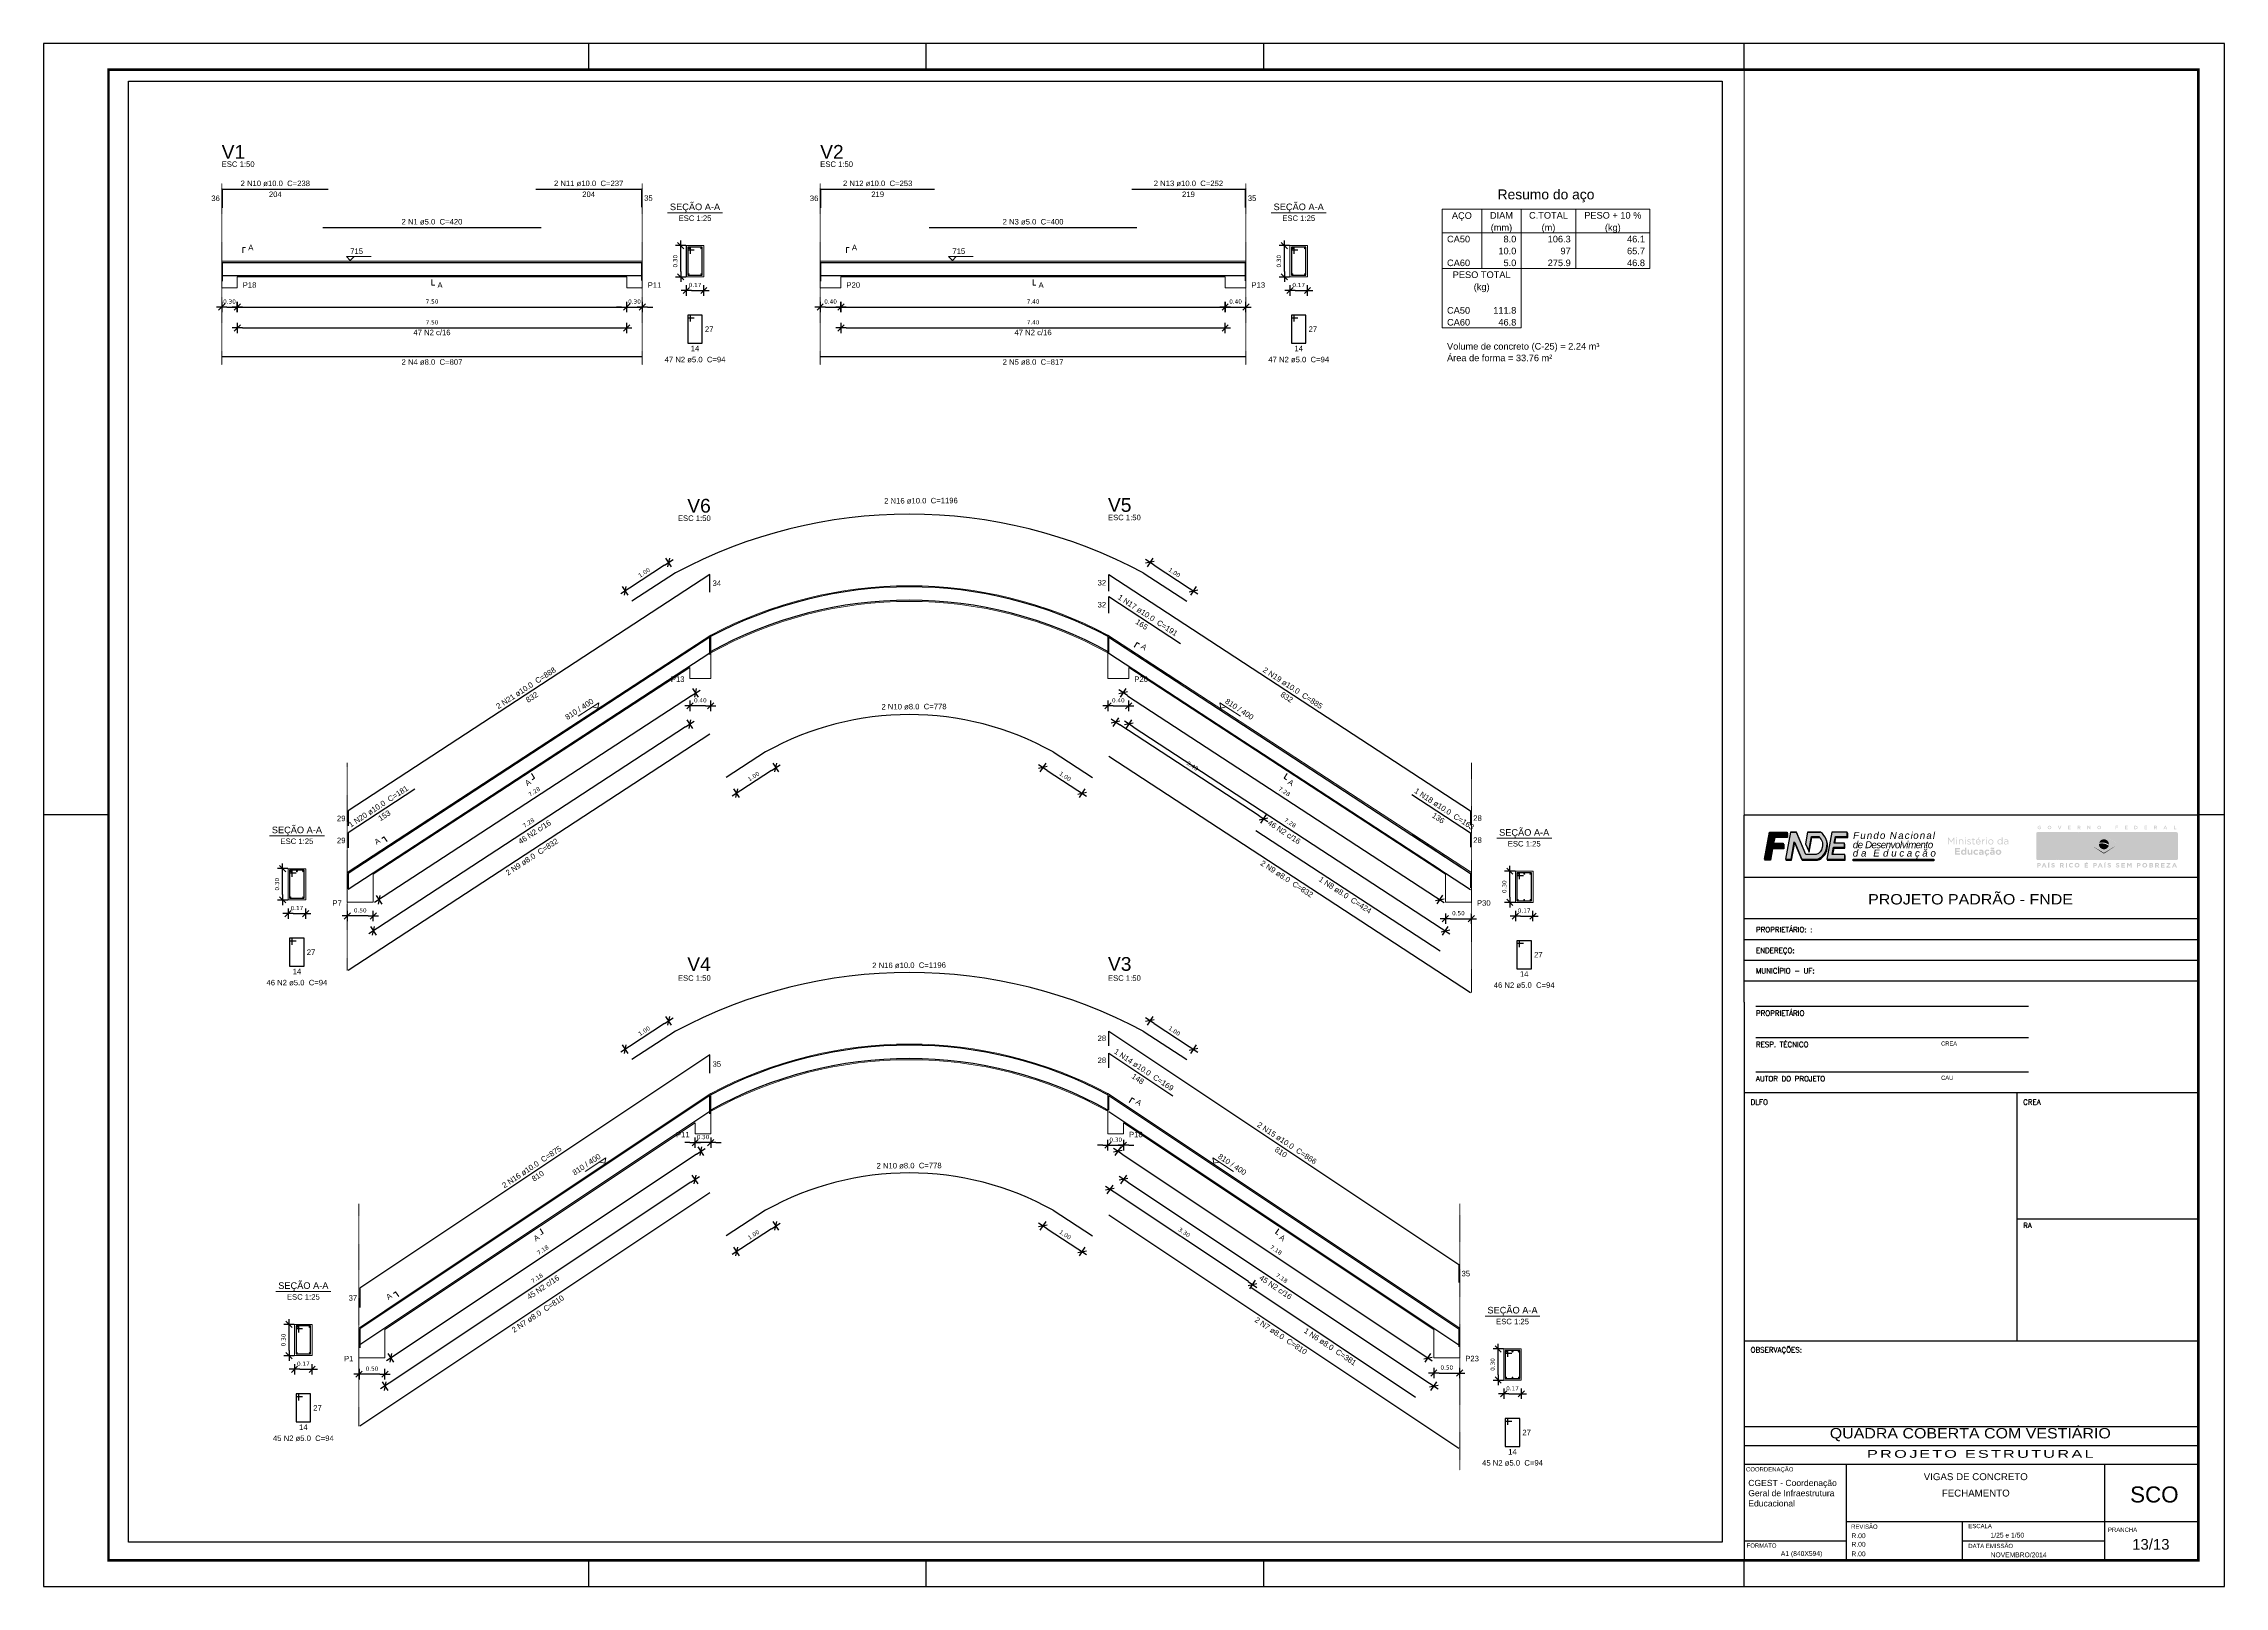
# Paper-space layout 'QCOB-VEST-SCO-13-R01' of a CAD drawing. Extents: x -4 to 836, y -3 to 591.
# The model-space entities are those that its viewports show. They can reach past a viewport. Long polylines and large blocks are cut down to what shows.
import ezdxf
from ezdxf.enums import TextEntityAlignment as Align

# ---------------------------------------------------------------- set-up
doc = ezdxf.new("R2010")
doc.units = 0
doc.header["$LTSCALE"] = 0.3
doc.header["$PDSIZE"] = 0.1
doc.linetypes.add('CONTINU', pattern=[0])
doc.linetypes.add('DOT2', pattern=[3.175, 0, -3.175])
doc.layers.get('0').update_dxf_attribs({"linetype": 'CONTINUOUS'})
doc.layers.get('Defpoints').update_dxf_attribs({"linetype": 'CONTINUOUS'})
for name, color, linetype in [('AR-PER', 5, 'CONTINU'), ('ARQ-CTA-1_025', 1, 'CONTINUOUS'), ('BL-CRM-03', 6, 'CONTINUOUS'), ('BL-PRA-01', 1, 'CONTINUOUS'), ('BL-PRA-02', 6, 'CONTINUOUS'), ('cor', 7, 'CONTINUOUS'), ('PRA', 1, 'CONTINUOUS')]:
    doc.layers.add(name, color=color, linetype=linetype)
for name, color, linetype, lineweight in [('DT-Barras na forma', 2, 'CONTINUOUS', 30), ('DT-Barras no corte', 5, 'CONTINUOUS', 5), ('DT-Barras rebatidas', 2, 'CONTINUOUS', 30), ('DT-Forma', 5, 'CONTINUOUS', 5), ('DT-Pontilhado', 9, 'DOT2', 5), ('DT-Relação do aço', 9, 'CONTINUOUS', 5), ('DT-Textos', 7, 'CONTINUOUS', 5), ('DT-Título', 3, 'CONTINUOUS', 20)]:
    doc.layers.add(name, color=color, linetype=linetype, lineweight=lineweight)
doc.layers.add('VPort', color=45, linetype='CONTINUOUS', plot=False)
doc.styles.add('A16', font='arial.ttf', dxfattribs={"height": 0.16})
doc.styles.add('A20', font='arial.ttf', dxfattribs={"height": 0.2})
doc.styles.add('A26', font='arial.ttf', dxfattribs={"height": 0.26})
doc.styles.add('A36', font='arial.ttf', dxfattribs={"height": 0.36})
doc.styles.add('A40', font='arial.ttf', dxfattribs={"width": 1.1, "height": 0.4})
doc.styles.add('A60', font='arial.ttf', dxfattribs={"height": 0.6})
doc.styles.add('Arial', font='arial.ttf')
doc.styles.add('FNDE', font='arial.ttf', dxfattribs={"height": 4.5})
doc.styles.add('FNDE Texto Cota 0025', font='verdana.ttf', dxfattribs={"height": 0.04})
doc.styles.add('R80', font='SIMPLEX.SHX', dxfattribs={"height": 0.2})
doc.dimstyles.new('Copy of FNDE 1-0025', dxfattribs={"dimscale": 5, "dimtxt": 0.04, "dimasz": 0.01, "dimexe": 0.15, "dimexo": 0.15, "dimgap": 0.005, "dimtad": 1, "dimlfac": 2, "dimzin": 1, "dimdsep": 46, "dimtxsty": 'FNDE Texto Cota 0025', "dimblk": 'tic', "dimcen": 0.015, "dimdle": 0.15, "dimse1": 1, "dimse2": 1, "dimclrd": 251, "dimclre": 251, "dimclrt": 256, "dimaunit": 1, "dimadec": 3, "dimazin": 0, "dimtfac": 1, "dimtix": 1, "dimtmove": 2, "dimatfit": 3, "dimfxl": 0.15, "dimtvp": 1, "dimtolj": 1, "dimtzin": 0, "dimarcsym": 0})
doc.dimstyles.new('FNDE 1-0025', dxfattribs={"dimscale": 5, "dimtxt": 0.04, "dimasz": 0.01, "dimexe": 0.15, "dimexo": 0.15, "dimgap": 0.005, "dimtad": 1, "dimzin": 1, "dimdsep": 46, "dimtxsty": 'FNDE Texto Cota 0025', "dimblk": 'tic', "dimcen": 0.015, "dimdle": 0.15, "dimse1": 1, "dimse2": 1, "dimclrd": 251, "dimclre": 251, "dimclrt": 256, "dimaunit": 1, "dimadec": 3, "dimazin": 0, "dimtfac": 1, "dimtix": 1, "dimtmove": 2, "dimatfit": 3, "dimfxl": 0.15, "dimtvp": 1, "dimtolj": 1, "dimtzin": 0, "dimarcsym": 0})

# ---------------------------------------------------------------- blocks, each defined once
blk = doc.blocks.new('pranchaA1')
at = {"color": 2}
for p, q in [((210, 584), (210, 594)), ((340, 584), (340, 594)), ((470, 584), (470, 594)), ((655, 584), (655, 594)), ((25, 297), (0, 297)), ((840, 297), (830, 297)), ((210, 0), (210, 10)), ((340, 0), (340, 10)), ((470, 0), (470, 10)), ((655, 0), (655, 10))]:
    blk.add_line(p, q, dxfattribs=at)
at = {"layer": 'BL-PRA-01'}
for p, q in [((840, 594), (0, 594)), ((0, 594), (0, 0)), ((840, 0), (840, 594)), ((0, 0), (840, 0))]:
    blk.add_line(p, q, dxfattribs=at)
at = {"layer": 'BL-PRA-02', "const_width": 1}
blk.add_lwpolyline([(830, 10), (830, 584), (25, 584), (25, 10)], close=True, dxfattribs=at)
blk = doc.blocks.new('A$C37230DFE')
at = {"true_color": 0x124700}
blk.add_hatch(color=88, dxfattribs=at).paths.add_polyline_path([(31.32, 5.35), (31.29, 5.41), (27.04, 2.86), (22.8, 5.41), (22.77, 5.36), (27.04, 2.57)])
at = {"layer": 'cor'}
h = blk.add_hatch(color=88, dxfattribs=at)
h.set_gradient(color1=(18, 71, 0), color2=(43, 173, 0), rotation=45, tint=1)
h.paths.add_polyline_path([(8.21, 5.85, 0.866951), (7.38, 11.17), (0.57, 11.17, 0.414214), (0, 10.6), (0, 0.57, 0.414214), (0.57, 0), (7.45, 0, 0.912014)])
h.paths.add_polyline_path([(5.96, 2.78), (3.67, 2.78), (3.67, 4.38), (5.96, 4.38, -1)], flags=16)
h.paths.add_polyline_path([(5.67, 6.79), (3.67, 6.79), (3.67, 8.39), (5.67, 8.39, -1)], flags=16)
at = {"layer": 'cor', "true_color": 0xf7d426}
h = blk.add_hatch(color=40, dxfattribs=at)
h.paths.add_polyline_path([(51.23, 3.78, 0.414214), (51.81, 3.21), (56.01, 3.21, -0.414214), (56.58, 2.64), (56.58, 10.6, 0.414214), (56.01, 11.17), (50.66, 11.17, -0.414214), (51.23, 10.6)])
h.paths.add_polyline_path([(47.57, 10.6, -0.414214), (48.14, 11.17), (46.36, 11.17, -0.414214), (46.94, 10.6), (46.94, 0.57, -0.414214), (46.36, 0), (48.14, 0, -0.414214), (47.57, 0.57)])
h.paths.add_polyline_path([(18.92, 3.78), (20.9, 0.91), (22.8, 5.41), (21.32, 6.3), (23.8, 7.79), (25.07, 10.82, -0.301755), (25.6, 11.17), (16.6, 11.17, -0.047823), (18.31, 10.95, -0.713696)])
h.paths.add_polyline_path([(14.42, 5.81), (16.25, 5.81, 1), (16.25, 8.1), (14.42, 8.1)])
h.paths.add_polyline_path([(17.65, 0, -0.246669), (17.18, 0.25), (15.26, 3.04, 0.736091), (14.42, 2.78), (14.42, 0.57, -0.414214), (13.85, 0)])
h.paths.add_polyline_path([(5.96, 2.78, 1), (5.96, 4.38), (3.67, 4.38), (3.67, 2.78)])
h.paths.add_polyline_path([(3.67, 8.39), (3.67, 6.79), (5.67, 6.79, 1), (5.67, 8.39)])
h.paths.add_polyline_path([(25.54, 1.72, 0.301755), (25.01, 1.37), (24.58, 0.35, -0.301755), (24.05, 0), (30.04, 0, -0.301755), (29.51, 0.35), (29.08, 1.37, 0.301755), (28.55, 1.72)])
h.paths.add_polyline_path([(11.21, 11.17), (7.38, 11.17, -0.866951), (8.21, 5.85, -0.878048), (7.67, 0), (11.21, 0, -0.414214), (10.64, 0.57), (10.64, 10.6, -0.414214)])
at = {"layer": 'cor'}
h = blk.add_hatch(color=88, dxfattribs=at)
h.set_gradient(color1=(18, 71, 0), color2=(43, 173, 0), rotation=45, tint=1)
h.paths.add_polyline_path([(10.64, 0.57, 0.414214), (11.21, 0), (13.85, 0, 0.414214), (14.42, 0.57), (14.42, 2.78, -0.736091), (15.26, 3.04), (17.18, 0.25, 0.246669), (17.65, 0), (20.95, 0, -0.536387), (20.68, 0.4), (20.9, 0.91), (18.92, 3.78, 0.713696), (18.31, 10.95, 0.062724), (16.06, 11.17), (11.21, 11.17, 0.414214), (10.64, 10.6)])
h.paths.add_polyline_path([(14.42, 5.81), (14.42, 8.1), (16.25, 8.1, -1), (16.25, 5.81)], flags=16)
h = blk.add_hatch(color=88, dxfattribs=at)
h.set_gradient(color1=(18, 71, 0), color2=(43, 173, 0), rotation=45, tint=1)
h.paths.add_polyline_path([(25.01, 1.37, -0.301755), (25.54, 1.72), (28.55, 1.72, -0.301755), (29.08, 1.37), (29.51, 0.35, 0.301755), (30.04, 0), (33.14, 0, 0.536387), (33.4, 0.4), (31.29, 5.41), (27.04, 2.86), (22.8, 5.41), (20.68, 0.4, 0.536387), (20.95, 0), (24.05, 0, 0.301755), (24.58, 0.35)])
h.paths.add_polyline_path([(30.29, 7.79), (29.01, 10.82, 0.301755), (28.49, 11.17), (25.6, 11.17, 0.301755), (25.07, 10.82), (23.8, 7.79), (27.04, 9.73)])
h = blk.add_hatch(color=40, dxfattribs=at)
h.set_gradient(color1=(243, 175, 18), color2=(255, 127, 0), rotation=270, tint=1, name='HEMISPHERICAL')
h.paths.add_polyline_path([(32.77, 6.3), (27.04, 9.73), (21.32, 6.3), (27.04, 2.86)])
h.paths.add_polyline_path([(25.04, 6.3, -1), (29.05, 6.3, -1)], flags=16)
at = {"layer": 'cor', "true_color": 0xf4df43}
h = blk.add_hatch(color=53, dxfattribs=at)
edge = h.paths.add_edge_path()
edge.add_spline(control_points=[(34.58, 3.77), (34.78, 3.62), (35.52, 3.12), (36.88, 2.79), (38.17, 2.69), (38.99, 2.88), (39.12, 3.39), (38.68, 3.71), (37.91, 3.94), (36.45, 4.17), (34.63, 4.69), (33.05, 5.89), (32.76, 7.37), (32.87, 8.7), (33.47, 9.92), (34.44, 10.67), (35.02, 10.98), (35.79, 11.17)], knot_values=[0.065919, 0.065919, 0.065919, 0.065919, 0.132216, 0.300366, 0.426053, 0.481008, 0.522695, 0.580041, 0.634819, 0.765803, 0.969397, 1.125194, 1.241711, 1.336641, 1.472206, 1.56492, 1.65521, 1.65521, 1.65521, 1.65521], degree=3, periodic=0)
edge.add_line((35.79, 11.17), (28.49, 11.17))
edge.add_arc((28.49, 10.6), 0.573, 22.83419, 90, ccw=False)
edge.add_line((29.01, 10.82), (30.29, 7.79))
edge.add_line((30.29, 7.79), (32.77, 6.3))
edge.add_line((32.77, 6.3), (31.29, 5.41))
edge.add_line((31.29, 5.41), (32.64, 2.21))
edge.add_line((32.64, 2.21), (33.8, 3.66))
edge.add_arc((34.24, 3.32), 0.566, 53.72097, 142.03639, ccw=False)
edge = h.paths.add_edge_path()
edge.add_arc((43.84, 10.6), 0.573, 90, 180, ccw=False)
edge.add_line((43.84, 11.17), (39.74, 11.17))
edge.add_arc((38.53, 4.87), 6.42, 51.05193, 79.14434, ccw=False)
edge.add_line((42.56, 9.86), (41.06, 7.76))
edge.add_arc((40.59, 8.1), 0.573, 236.57868, 324.34013, ccw=False)
edge.add_spline(control_points=[(40.28, 7.62), (39.93, 7.85), (38.98, 8.29), (37.71, 8.46), (36.5, 8.37), (36.64, 7.6), (37.83, 7.2), (39.79, 6.93), (42.33, 5.95), (43.05, 3.55), (42.37, 1.28), (41.14, 0.44), (39.77, 0)], knot_values=[0.044554, 0.044554, 0.044554, 0.044554, 0.150842, 0.328725, 0.389861, 0.448625, 0.477745, 0.709396, 0.965606, 1.159666, 1.316654, 1.549437, 1.549437, 1.549437, 1.549437], degree=3, periodic=0)
edge.add_line((39.77, 0), (43.84, 0))
edge.add_arc((43.84, 0.57), 0.573, 180, 270, ccw=False)
edge.add_line((43.27, 0.57), (43.27, 10.6))
edge = h.paths.add_edge_path()
edge.add_spline(control_points=[(35.98, 0), (35.14, 0.13), (34.27, 0.39), (33.5, 0.77), (33.15, 0.99)], knot_values=[0.075756, 0.075756, 0.075756, 0.075756, 0.2593, 0.320309, 0.320309, 0.320309, 0.320309], degree=3, periodic=0)
edge.add_line((33.15, 0.99), (33.4, 0.4))
edge.add_arc((33.14, 0.29), 0.286, -90, 22.83419, ccw=False)
edge.add_line((33.14, 0), (35.98, 0))
at = {"layer": 'cor'}
h = blk.add_hatch(color=88, dxfattribs=at)
h.set_gradient(color1=(18, 71, 0), color2=(43, 173, 0), rotation=45, tint=1)
edge = h.paths.add_edge_path()
edge.add_spline(control_points=[(39.77, 0), (41.14, 0.44), (42.37, 1.28), (43.05, 3.55), (42.33, 5.95), (39.79, 6.93), (37.83, 7.2), (36.64, 7.6), (36.5, 8.37), (37.71, 8.46), (38.98, 8.29), (39.93, 7.85), (40.28, 7.62)], knot_values=[0.044554, 0.044554, 0.044554, 0.044554, 0.277337, 0.434326, 0.628385, 0.884595, 1.116246, 1.145366, 1.20413, 1.265267, 1.443149, 1.549437, 1.549437, 1.549437, 1.549437], degree=3, periodic=0)
edge.add_arc((40.59, 8.1), 0.573, 236.57868, 324.34013)
edge.add_line((41.06, 7.76), (42.56, 9.86))
edge.add_arc((38.53, 4.87), 6.42, 51.05193, 79.14434)
edge.add_line((39.74, 11.17), (35.79, 11.17))
edge.add_spline(control_points=[(35.79, 11.17), (35.02, 10.98), (34.44, 10.67), (33.47, 9.92), (32.87, 8.7), (32.76, 7.37), (33.05, 5.89), (34.63, 4.69), (36.45, 4.17), (37.91, 3.94), (38.68, 3.71), (39.12, 3.39), (38.99, 2.88), (38.17, 2.69), (36.88, 2.79), (35.52, 3.12), (34.78, 3.62), (34.58, 3.77)], knot_values=[0.065919, 0.065919, 0.065919, 0.065919, 0.15621, 0.248924, 0.384488, 0.479419, 0.595936, 0.751732, 0.955327, 1.08631, 1.141089, 1.198434, 1.240121, 1.295076, 1.420763, 1.588913, 1.65521, 1.65521, 1.65521, 1.65521], degree=3, periodic=0)
edge.add_arc((34.24, 3.32), 0.566, 53.72097, 142.03639)
edge.add_line((33.8, 3.66), (32.64, 2.21))
edge.add_line((32.64, 2.21), (33.15, 0.99))
edge.add_spline(control_points=[(33.15, 0.99), (33.5, 0.77), (34.27, 0.39), (35.14, 0.13), (35.98, 0)], knot_values=[0.075756, 0.075756, 0.075756, 0.075756, 0.136765, 0.320309, 0.320309, 0.320309, 0.320309], degree=3, periodic=0)
edge.add_line((35.98, 0), (39.77, 0))
h = blk.add_hatch(color=88, dxfattribs=at)
h.set_gradient(color1=(18, 71, 0), color2=(43, 173, 0), rotation=45, tint=1)
h.paths.add_polyline_path([(46.94, 10.6, 0.414214), (46.36, 11.17), (43.84, 11.17, 0.414214), (43.27, 10.6), (43.27, 0.57, 0.414214), (43.84, 0), (46.36, 0, 0.414214), (46.94, 0.57)])
h = blk.add_hatch(color=88, dxfattribs=at)
h.set_gradient(color1=(18, 71, 0), color2=(43, 173, 0), rotation=45, tint=1)
h.paths.add_polyline_path([(51.23, 10.6, 0.414214), (50.66, 11.17), (48.14, 11.17, 0.414214), (47.57, 10.6), (47.57, 0.57, 0.414214), (48.14, 0), (56.01, 0, 0.414214), (56.58, 0.57), (56.58, 2.64, 0.414214), (56.01, 3.21), (51.81, 3.21, -0.414214), (51.23, 3.78)])
h = blk.add_hatch(color=171, dxfattribs=at)
h.set_gradient(color1=(102, 140, 255), color2=(10, 65, 153), rotation=270, tint=1, name='HEMISPHERICAL')
h.paths.add_polyline_path([(25.14, 6.91, -0.20647), (29.04, 6.13, 0.021018), (29.05, 6.3, 0.855475)])
h.paths.add_polyline_path([(28.97, 5.76, 0.224005), (25.05, 6.54, 0.030255), (25.04, 6.3, 0.871589)])
blk = doc.blocks.new('FNDE')
blk.add_hatch(color=30).paths.add_polyline_path([(32.94, 0.01), (32.94, -0.57), (62.84, -0.57), (62.84, 0.01)])
at = {"layer": 'BL-CRM-03'}
blk.add_hatch(color=170, dxfattribs=at).paths.add_polyline_path([(3.19, 5.92), (3.63, 8.34), (8.4, 8.34), (8.4, 10.02), (1.85, 10.02), (0, 0), (2.1, 0), (2.88, 4.23), (6.97, 4.23), (6.97, 5.92)])
h = blk.add_hatch(color=170, dxfattribs=at)
h.paths.add_polyline_path([(1.85, 10.02), (0, 0), (2.1, 0), (2.88, 4.23), (6.97, 4.23), (6.97, 5.92), (3.19, 5.92), (3.63, 8.34), (8.4, 8.34), (8.4, 10.02)], flags=17)
h.paths.add_polyline_path([(1.85, 10.02), (0, 0)], flags=0)
h.paths.add_polyline_path([(0, 0), (1.85, 10.02), (8.4, 10.02), (8.4, 8.34), (3.63, 8.34), (3.19, 5.92), (6.97, 5.92), (6.97, 4.23), (2.88, 4.23), (2.1, 0)], flags=17)
h = blk.add_hatch(color=170, dxfattribs=at)
h.paths.add_polyline_path([(1.85, 10.02), (0, 0), (2.1, 0), (2.88, 4.23), (6.97, 4.23), (6.97, 5.92), (3.19, 5.92), (3.63, 8.34), (8.4, 8.34), (8.4, 10.02)], flags=17)
h.paths.add_polyline_path([(1.85, 10.02), (0, 0)], flags=0)
h.paths.add_polyline_path([(0, 0), (1.85, 10.02), (8.4, 10.02), (8.4, 8.34), (3.63, 8.34), (3.19, 5.92), (6.97, 5.92), (6.97, 4.23), (2.88, 4.23), (2.1, 0)], flags=17)
h = blk.add_hatch(color=170, dxfattribs=at)
h.paths.add_polyline_path([(1.85, 10.02), (0, 0), (2.1, 0), (2.88, 4.23), (6.97, 4.23), (6.97, 5.92), (3.19, 5.92), (3.63, 8.34), (8.4, 8.34), (8.4, 10.02)], flags=17)
h.paths.add_polyline_path([(1.85, 10.02), (0, 0)], flags=0)
h.paths.add_polyline_path([(0, 0), (1.85, 10.02), (8.4, 10.02), (8.4, 8.34), (3.63, 8.34), (3.19, 5.92), (6.97, 5.92), (6.97, 4.23), (2.88, 4.23), (2.1, 0)], flags=17)
h = blk.add_hatch(color=170, dxfattribs=at)
h.paths.add_polyline_path([(1.85, 10.02), (0, 0), (2.1, 0), (2.88, 4.23), (6.97, 4.23), (6.97, 5.92), (3.19, 5.92), (3.63, 8.34), (8.4, 8.34), (8.4, 10.02)], flags=17)
h.paths.add_polyline_path([(1.85, 10.02), (0, 0)], flags=0)
h.paths.add_polyline_path([(0, 0), (1.85, 10.02), (8.4, 10.02), (8.4, 8.34), (3.63, 8.34), (3.19, 5.92), (6.97, 5.92), (6.97, 4.23), (2.88, 4.23), (2.1, 0)], flags=17)
h = blk.add_hatch(color=7, dxfattribs=at)
h.paths.add_polyline_path([(8.58, 7.99), (8.58, 9.68), (8.4, 9.68), (8.4, 8.34), (3.63, 8.34), (3.19, 5.92), (3.43, 5.92), (3.81, 7.99)])
h.paths.add_polyline_path([(2.88, 4.23), (2.1, 0), (0.24, 0), (0.18, -0.35), (2.28, -0.35), (3.06, 3.89), (7.15, 3.89), (7.15, 5.57), (6.97, 5.57), (6.97, 4.23)])
h = blk.add_hatch(color=170, dxfattribs=at)
h.paths.add_polyline_path([(11.84, 10.02), (9.64, 10.02), (7.79, 0), (9.89, 0), (11.08, 6.48), (11.25, 6.08), (11.26, 6.13), (13.83, 0), (19.53, 0, 0.279763), (23.06, 4.02, 0.314697), (20.79, 10.02), (16.02, 10.02), (15.21, 5.65), (16.43, 2.97), (17.42, 8.34), (20.21, 8.34, -0.285658), (21.4, 4.38, -0.266372), (19.24, 1.69), (15.32, 1.69)])
h.paths.add_polyline_path([(23.09, 0), (29.79, 0), (29.79, 1.69), (25.12, 1.69), (25.63, 4.43), (29.67, 4.43), (29.67, 5.9), (25.9, 5.9), (26.35, 8.34), (30.72, 8.34), (30.72, 10.02), (24.94, 10.02)])
h = blk.add_hatch(color=7, dxfattribs=at)
h.paths.add_polyline_path([(10.07, -0.35), (11.25, 6.08), (11.08, 6.48), (9.89, 0), (8.03, 0), (7.97, -0.35)])
h.paths.add_polyline_path([(19.7, -0.35, 0.279763), (23.23, 3.68, 0.192498), (22.69, 7.8, -0.174547), (23.06, 4.02, -0.279763), (19.53, 0), (13.83, 0), (13.97, -0.35)])
h.paths.add_polyline_path([(17.6, 7.99), (20.39, 7.99, -0.080504), (21.19, 7.02, 0.105578), (20.21, 8.34), (17.42, 8.34), (16.44, 3), (16.61, 2.63)])
h = blk.add_hatch(color=7, dxfattribs=at)
h.paths.add_polyline_path([(30.9, 7.99), (30.9, 9.68), (30.72, 9.68), (30.72, 8.34), (26.35, 8.34), (25.9, 5.9), (26.14, 5.9), (26.53, 7.99)])
h.paths.add_polyline_path([(29.85, 4.09), (29.85, 5.55), (29.67, 5.55), (29.67, 4.43), (25.63, 4.43), (25.12, 1.69), (25.36, 1.69), (25.81, 4.09)])
h.paths.add_polyline_path([(29.97, -0.35), (29.97, 1.34), (29.79, 1.34), (29.79, 0), (23.34, 0), (23.27, -0.35)])
at = {"color": 170}
for p, q in [((9.78, 10.02), (11.84, 10.02)), ((16.02, 10.02), (20.65, 10.02)), ((6.97, 5.92), (6.97, 4.23))]:
    blk.add_line(p, q, dxfattribs=at)
for points in [[(1.85, 10.02), (0, 0), (1.85, 10.02), (8.4, 10.02), (8.4, 8.34), (3.63, 8.34), (3.19, 5.92), (6.97, 5.92), (6.97, 4.23), (2.88, 4.23), (2.1, 0), (0, 0)], [(15.36, 1.69), (12.01, 9.68), (11.98, 9.68)]]:
    blk.add_lwpolyline(points, dxfattribs=at)
at = {"color": 7}
for points in [[(8.4, 9.68), (8.58, 9.68), (8.58, 7.99), (3.81, 7.99), (3.43, 5.92)], [(26.14, 5.9), (26.53, 7.99), (30.9, 7.99), (30.9, 9.68), (30.72, 9.68)], [(6.97, 5.57), (7.15, 5.57), (7.15, 3.89), (3.06, 3.89), (2.28, -0.35), (0.18, -0.35), (0.24, 0)], [(23.34, 0), (23.27, -0.35), (29.97, -0.35), (29.97, 1.34), (29.79, 1.34)], [(25.36, 1.69), (25.81, 4.09), (29.85, 4.09), (29.85, 5.55), (29.67, 5.55)]]:
    blk.add_lwpolyline(points, dxfattribs=at)
at = {"color": 170}
blk.add_lwpolyline([(23.03, 3.94, 0.319097), (20.79, 10.02), (16.02, 10.02), (15.21, 5.65), (16.43, 2.97), (17.42, 8.34), (20.21, 8.34, -0.285658), (21.4, 4.38, -0.266372), (19.24, 1.69), (15.32, 1.69), (11.84, 10.02), (9.64, 10.02), (7.79, 0), (9.89, 0), (11.08, 6.48), (13.79, 0), (19.53, 0, 0.284541), (23.07, 4.11)], format="xyb", dxfattribs=at)
blk.add_lwpolyline([(30.72, 10.02), (24.94, 10.02), (23.09, 0), (29.79, 0), (29.79, 1.69), (25.12, 1.69), (25.63, 4.43), (29.67, 4.43), (29.67, 5.9), (25.9, 5.9), (26.35, 8.34), (30.72, 8.34)], close=True, dxfattribs=at)
at = {"color": 7}
for points in [[(8.03, 0), (7.97, -0.35), (10.07, -0.35), (11.26, 6.13), (13.97, -0.35), (19.7, -0.35, 0.284541), (23.25, 3.77)], [(16.44, 3), (16.61, 2.63), (17.6, 7.99), (20.39, 7.99, -0.080504), (21.19, 7.02)], [(23.21, 3.59, 0.196648), (22.69, 7.8, 0.196648)]]:
    blk.add_lwpolyline(points, format="xyb", dxfattribs=at)
at = {"color": 30}
blk.add_lwpolyline([(32.94, 0.01), (62.84, 0.01), (62.84, -0.57), (32.94, -0.57)], close=True, dxfattribs=at)
at = {"color": 7, "char_height": 2.6, "width": 43.2283, "attachment_point": 1, "style": 'FNDE'}
for s, insert in [('{\\fArial|b0|i1|c238|p34;\\T1.2;Fundo Nacional\\fArial|b0|i0|c238|p34;\\T1; }', (32.88, 10.11)), ('{\\fArial|b0|i1|c0|p34;\\T0.9;de Desenvolvimento}', (32.77, 6.66)), ('{\\fArial|b0|i1|c238|p34;\\T1.5;da Educaçăo\\T1.4; }', (32.77, 3.57))]:
    blk.add_mtext(s, dxfattribs=dict(at, insert=insert))
blk = doc.blocks.new('CARIMBO')
h = blk.add_hatch(color=256)
edge = h.paths.add_edge_path()
edge.add_spline(control_points=[(753.168, 739.335), (753.168, 739.335), (753.192, 739.335), (753.192, 739.335), (753.192, 739.335), (753.192, 739.335), (753.192, 739.222), (753.192, 739.222), (753.192, 739.222), (753.192, 739.222), (753.263, 739.222), (753.263, 739.222), (753.263, 739.222), (753.263, 739.222), (753.263, 739.2), (753.263, 739.2), (753.263, 739.2), (753.263, 739.2), (753.168, 739.2), (753.168, 739.2), (753.168, 739.2), (753.168, 739.2), (753.168, 739.335), (753.168, 739.335)], knot_values=[0, 0, 0, 0, 0.142857, 0.142857, 0.142857, 0.142957, 0.285714, 0.285714, 0.285714, 0.285814, 0.428571, 0.428571, 0.428571, 0.428671, 0.571429, 0.571429, 0.571429, 0.571529, 0.714286, 0.714286, 0.714286, 0.714386, 1, 1, 1, 1], degree=3, periodic=0)
edge = h.paths.add_edge_path()
edge.add_spline(control_points=[(752.827, 739.336), (752.827, 739.336), (752.849, 739.336), (752.849, 739.336), (752.849, 739.336), (752.849, 739.336), (752.908, 739.2), (752.908, 739.2), (752.908, 739.2), (752.908, 739.2), (752.883, 739.2), (752.883, 739.2), (752.883, 739.2), (752.883, 739.2), (752.869, 739.233), (752.869, 739.233), (752.869, 739.233), (752.869, 739.233), (752.805, 739.233), (752.805, 739.233), (752.805, 739.233), (752.805, 739.233), (752.792, 739.2), (752.792, 739.2), (752.792, 739.2), (752.792, 739.2), (752.767, 739.2), (752.767, 739.2), (752.767, 739.2), (752.767, 739.2), (752.827, 739.336), (752.827, 739.336)], knot_values=[0, 0, 0, 0, 0.111111, 0.111111, 0.111111, 0.111211, 0.222222, 0.222222, 0.222222, 0.222322, 0.333333, 0.333333, 0.333333, 0.333433, 0.444444, 0.444444, 0.444444, 0.444544, 0.555556, 0.555556, 0.555556, 0.555656, 0.666667, 0.666667, 0.666667, 0.666767, 0.777778, 0.777778, 0.777778, 0.777878, 1, 1, 1, 1], degree=3, periodic=0)
edge = h.paths.add_edge_path(flags=16)
edge.add_spline(control_points=[(752.861, 739.254), (752.861, 739.254), (752.837, 739.308), (752.837, 739.308), (752.837, 739.308), (752.837, 739.308), (752.814, 739.254), (752.814, 739.254), (752.814, 739.254), (752.814, 739.254), (752.861, 739.254), (752.861, 739.254)], knot_values=[0, 0, 0, 0, 0.25, 0.25, 0.25, 0.2501, 0.5, 0.5, 0.5, 0.5001, 1, 1, 1, 1], degree=3, periodic=0)
edge = h.paths.add_edge_path()
edge.add_spline(control_points=[(752.403, 739.335), (752.403, 739.335), (752.463, 739.335), (752.463, 739.335), (752.463, 739.335), (752.48, 739.335), (752.493, 739.33), (752.502, 739.322), (752.502, 739.322), (752.509, 739.315), (752.513, 739.305), (752.513, 739.293), (752.513, 739.293), (752.513, 739.293), (752.513, 739.292), (752.513, 739.292), (752.513, 739.292), (752.513, 739.27), (752.5, 739.257), (752.481, 739.251), (752.481, 739.251), (752.481, 739.251), (752.517, 739.2), (752.517, 739.2), (752.517, 739.2), (752.517, 739.2), (752.489, 739.2), (752.489, 739.2), (752.489, 739.2), (752.489, 739.2), (752.456, 739.247), (752.456, 739.247), (752.456, 739.247), (752.456, 739.247), (752.456, 739.247), (752.456, 739.247), (752.456, 739.247), (752.456, 739.247), (752.426, 739.247), (752.426, 739.247), (752.426, 739.247), (752.426, 739.247), (752.426, 739.2), (752.426, 739.2), (752.426, 739.2), (752.426, 739.2), (752.403, 739.2), (752.403, 739.2), (752.403, 739.2), (752.403, 739.2), (752.403, 739.335), (752.403, 739.335)], knot_values=[0, 0, 0, 0, 0.071429, 0.071429, 0.071429, 0.071529, 0.142857, 0.142857, 0.142857, 0.142957, 0.214286, 0.214286, 0.214286, 0.214386, 0.285714, 0.285714, 0.285714, 0.285814, 0.357143, 0.357143, 0.357143, 0.357243, 0.428571, 0.428571, 0.428571, 0.428671, 0.5, 0.5, 0.5, 0.5001, 0.571429, 0.571429, 0.571429, 0.571529, 0.642857, 0.642857, 0.642857, 0.642957, 0.714286, 0.714286, 0.714286, 0.714386, 0.785714, 0.785714, 0.785714, 0.785814, 0.857143, 0.857143, 0.857143, 0.857243, 1, 1, 1, 1], degree=3, periodic=0)
edge = h.paths.add_edge_path(flags=16)
edge.add_spline(control_points=[(752.461, 739.268), (752.478, 739.268), (752.489, 739.277), (752.489, 739.291), (752.489, 739.291), (752.489, 739.291), (752.489, 739.291), (752.489, 739.291), (752.489, 739.291), (752.489, 739.306), (752.478, 739.314), (752.461, 739.314), (752.461, 739.314), (752.461, 739.314), (752.426, 739.314), (752.426, 739.314), (752.426, 739.314), (752.426, 739.314), (752.426, 739.268), (752.426, 739.268), (752.426, 739.268), (752.426, 739.268), (752.461, 739.268), (752.461, 739.268)], knot_values=[0, 0, 0, 0, 0.142857, 0.142857, 0.142857, 0.142957, 0.285714, 0.285714, 0.285714, 0.285814, 0.428571, 0.428571, 0.428571, 0.428671, 0.571429, 0.571429, 0.571429, 0.571529, 0.714286, 0.714286, 0.714286, 0.714386, 1, 1, 1, 1], degree=3, periodic=0)
edge = h.paths.add_edge_path()
edge.add_spline(control_points=[(752.037, 739.335), (752.037, 739.335), (752.137, 739.335), (752.137, 739.335), (752.137, 739.335), (752.137, 739.335), (752.137, 739.314), (752.137, 739.314), (752.137, 739.314), (752.137, 739.314), (752.06, 739.314), (752.06, 739.314), (752.06, 739.314), (752.06, 739.314), (752.06, 739.279), (752.06, 739.279), (752.06, 739.279), (752.06, 739.279), (752.128, 739.279), (752.128, 739.279), (752.128, 739.279), (752.128, 739.279), (752.128, 739.258), (752.128, 739.258), (752.128, 739.258), (752.128, 739.258), (752.06, 739.258), (752.06, 739.258), (752.06, 739.258), (752.06, 739.258), (752.06, 739.222), (752.06, 739.222), (752.06, 739.222), (752.06, 739.222), (752.138, 739.222), (752.138, 739.222), (752.138, 739.222), (752.138, 739.222), (752.138, 739.2), (752.138, 739.2), (752.138, 739.2), (752.138, 739.2), (752.037, 739.2), (752.037, 739.2), (752.037, 739.2), (752.037, 739.2), (752.037, 739.335), (752.037, 739.335)], knot_values=[0, 0, 0, 0, 0.076923, 0.076923, 0.076923, 0.077023, 0.153846, 0.153846, 0.153846, 0.153946, 0.230769, 0.230769, 0.230769, 0.230869, 0.307692, 0.307692, 0.307692, 0.307792, 0.384615, 0.384615, 0.384615, 0.384715, 0.461538, 0.461538, 0.461538, 0.461638, 0.538462, 0.538462, 0.538462, 0.538562, 0.615385, 0.615385, 0.615385, 0.615485, 0.692308, 0.692308, 0.692308, 0.692408, 0.769231, 0.769231, 0.769231, 0.769331, 0.846154, 0.846154, 0.846154, 0.846254, 1, 1, 1, 1], degree=3, periodic=0)
edge = h.paths.add_edge_path()
edge.add_spline(control_points=[(751.649, 739.335), (751.649, 739.335), (751.699, 739.335), (751.699, 739.335), (751.699, 739.335), (751.742, 739.335), (751.771, 739.306), (751.771, 739.268), (751.771, 739.268), (751.771, 739.268), (751.771, 739.268), (751.771, 739.268), (751.771, 739.268), (751.771, 739.23), (751.742, 739.2), (751.699, 739.2), (751.699, 739.2), (751.699, 739.2), (751.649, 739.2), (751.649, 739.2), (751.649, 739.2), (751.649, 739.2), (751.649, 739.335), (751.649, 739.335)], knot_values=[0, 0, 0, 0, 0.142857, 0.142857, 0.142857, 0.142957, 0.285714, 0.285714, 0.285714, 0.285814, 0.428571, 0.428571, 0.428571, 0.428671, 0.571429, 0.571429, 0.571429, 0.571529, 0.714286, 0.714286, 0.714286, 0.714386, 1, 1, 1, 1], degree=3, periodic=0)
edge = h.paths.add_edge_path(flags=16)
edge.add_spline(control_points=[(751.699, 739.222), (751.728, 739.222), (751.746, 739.241), (751.746, 739.267), (751.746, 739.267), (751.746, 739.267), (751.746, 739.268), (751.746, 739.268), (751.746, 739.268), (751.746, 739.294), (751.728, 739.314), (751.699, 739.314), (751.699, 739.314), (751.699, 739.314), (751.673, 739.314), (751.673, 739.314), (751.673, 739.314), (751.673, 739.314), (751.673, 739.222), (751.673, 739.222), (751.673, 739.222), (751.673, 739.222), (751.699, 739.222), (751.699, 739.222)], knot_values=[0, 0, 0, 0, 0.142857, 0.142857, 0.142857, 0.142957, 0.285714, 0.285714, 0.285714, 0.285814, 0.428571, 0.428571, 0.428571, 0.428671, 0.571429, 0.571429, 0.571429, 0.571529, 0.714286, 0.714286, 0.714286, 0.714386, 1, 1, 1, 1], degree=3, periodic=0)
edge = h.paths.add_edge_path()
edge.add_spline(control_points=[(751.283, 739.335), (751.283, 739.335), (751.383, 739.335), (751.383, 739.335), (751.383, 739.335), (751.383, 739.335), (751.383, 739.314), (751.383, 739.314), (751.383, 739.314), (751.383, 739.314), (751.307, 739.314), (751.307, 739.314), (751.307, 739.314), (751.307, 739.314), (751.307, 739.279), (751.307, 739.279), (751.307, 739.279), (751.307, 739.279), (751.375, 739.279), (751.375, 739.279), (751.375, 739.279), (751.375, 739.279), (751.375, 739.258), (751.375, 739.258), (751.375, 739.258), (751.375, 739.258), (751.307, 739.258), (751.307, 739.258), (751.307, 739.258), (751.307, 739.258), (751.307, 739.222), (751.307, 739.222), (751.307, 739.222), (751.307, 739.222), (751.384, 739.222), (751.384, 739.222), (751.384, 739.222), (751.384, 739.222), (751.384, 739.2), (751.384, 739.2), (751.384, 739.2), (751.384, 739.2), (751.283, 739.2), (751.283, 739.2), (751.283, 739.2), (751.283, 739.2), (751.283, 739.335), (751.283, 739.335)], knot_values=[0, 0, 0, 0, 0.076923, 0.076923, 0.076923, 0.077023, 0.153846, 0.153846, 0.153846, 0.153946, 0.230769, 0.230769, 0.230769, 0.230869, 0.307692, 0.307692, 0.307692, 0.307792, 0.384615, 0.384615, 0.384615, 0.384715, 0.461538, 0.461538, 0.461538, 0.461638, 0.538462, 0.538462, 0.538462, 0.538562, 0.615385, 0.615385, 0.615385, 0.615485, 0.692308, 0.692308, 0.692308, 0.692408, 0.769231, 0.769231, 0.769231, 0.769331, 0.846154, 0.846154, 0.846154, 0.846254, 1, 1, 1, 1], degree=3, periodic=0)
edge = h.paths.add_edge_path()
edge.add_spline(control_points=[(750.92, 739.335), (750.92, 739.335), (751.02, 739.335), (751.02, 739.335), (751.02, 739.335), (751.02, 739.335), (751.02, 739.314), (751.02, 739.314), (751.02, 739.314), (751.02, 739.314), (750.944, 739.314), (750.944, 739.314), (750.944, 739.314), (750.944, 739.314), (750.944, 739.277), (750.944, 739.277), (750.944, 739.277), (750.944, 739.277), (751.012, 739.277), (751.012, 739.277), (751.012, 739.277), (751.012, 739.277), (751.012, 739.255), (751.012, 739.255), (751.012, 739.255), (751.012, 739.255), (750.944, 739.255), (750.944, 739.255), (750.944, 739.255), (750.944, 739.255), (750.944, 739.2), (750.944, 739.2), (750.944, 739.2), (750.944, 739.2), (750.92, 739.2), (750.92, 739.2), (750.92, 739.2), (750.92, 739.2), (750.92, 739.335), (750.92, 739.335)], knot_values=[0, 0, 0, 0, 0.090909, 0.090909, 0.090909, 0.091009, 0.181818, 0.181818, 0.181818, 0.181918, 0.272727, 0.272727, 0.272727, 0.272827, 0.363636, 0.363636, 0.363636, 0.363736, 0.454545, 0.454545, 0.454545, 0.454645, 0.545455, 0.545455, 0.545455, 0.545555, 0.636364, 0.636364, 0.636364, 0.636464, 0.727273, 0.727273, 0.727273, 0.727373, 0.818182, 0.818182, 0.818182, 0.818282, 1, 1, 1, 1], degree=3, periodic=0)
edge = h.paths.add_edge_path()
edge.add_spline(control_points=[(750.219, 739.267), (750.219, 739.267), (750.219, 739.268), (750.219, 739.268), (750.219, 739.268), (750.219, 739.306), (750.248, 739.338), (750.29, 739.338), (750.29, 739.338), (750.331, 739.338), (750.36, 739.306), (750.36, 739.268), (750.36, 739.268), (750.36, 739.268), (750.36, 739.268), (750.36, 739.268), (750.36, 739.268), (750.36, 739.23), (750.331, 739.198), (750.289, 739.198), (750.289, 739.198), (750.248, 739.198), (750.219, 739.229), (750.219, 739.267)], knot_values=[0, 0, 0, 0, 0.142857, 0.142857, 0.142857, 0.142957, 0.285714, 0.285714, 0.285714, 0.285814, 0.428571, 0.428571, 0.428571, 0.428671, 0.571429, 0.571429, 0.571429, 0.571529, 0.714286, 0.714286, 0.714286, 0.714386, 1, 1, 1, 1], degree=3, periodic=0)
edge = h.paths.add_edge_path(flags=16)
edge.add_spline(control_points=[(750.335, 739.267), (750.335, 739.267), (750.335, 739.268), (750.335, 739.268), (750.335, 739.268), (750.335, 739.294), (750.316, 739.316), (750.289, 739.316), (750.289, 739.316), (750.262, 739.316), (750.244, 739.294), (750.244, 739.268), (750.244, 739.268), (750.244, 739.268), (750.244, 739.268), (750.244, 739.268), (750.244, 739.268), (750.244, 739.242), (750.263, 739.22), (750.29, 739.22), (750.29, 739.22), (750.316, 739.22), (750.335, 739.241), (750.335, 739.267)], knot_values=[0, 0, 0, 0, 0.142857, 0.142857, 0.142857, 0.142957, 0.285714, 0.285714, 0.285714, 0.285814, 0.428571, 0.428571, 0.428571, 0.428671, 0.571429, 0.571429, 0.571429, 0.571529, 0.714286, 0.714286, 0.714286, 0.714386, 1, 1, 1, 1], degree=3, periodic=0)
edge = h.paths.add_edge_path()
edge.add_spline(control_points=[(749.836, 739.335), (749.836, 739.335), (749.858, 739.335), (749.858, 739.335), (749.858, 739.335), (749.858, 739.335), (749.93, 739.242), (749.93, 739.242), (749.93, 739.242), (749.93, 739.242), (749.93, 739.335), (749.93, 739.335), (749.93, 739.335), (749.93, 739.335), (749.953, 739.335), (749.953, 739.335), (749.953, 739.335), (749.953, 739.335), (749.953, 739.2), (749.953, 739.2), (749.953, 739.2), (749.953, 739.2), (749.933, 739.2), (749.933, 739.2), (749.933, 739.2), (749.933, 739.2), (749.859, 739.296), (749.859, 739.296), (749.859, 739.296), (749.859, 739.296), (749.859, 739.2), (749.859, 739.2), (749.859, 739.2), (749.859, 739.2), (749.836, 739.2), (749.836, 739.2), (749.836, 739.2), (749.836, 739.2), (749.836, 739.335), (749.836, 739.335)], knot_values=[0, 0, 0, 0, 0.090909, 0.090909, 0.090909, 0.091009, 0.181818, 0.181818, 0.181818, 0.181918, 0.272727, 0.272727, 0.272727, 0.272827, 0.363636, 0.363636, 0.363636, 0.363736, 0.454545, 0.454545, 0.454545, 0.454645, 0.545455, 0.545455, 0.545455, 0.545555, 0.636364, 0.636364, 0.636364, 0.636464, 0.727273, 0.727273, 0.727273, 0.727373, 0.818182, 0.818182, 0.818182, 0.818282, 1, 1, 1, 1], degree=3, periodic=0)
edge = h.paths.add_edge_path()
edge.add_spline(control_points=[(749.459, 739.335), (749.459, 739.335), (749.52, 739.335), (749.52, 739.335), (749.52, 739.335), (749.537, 739.335), (749.55, 739.33), (749.559, 739.322), (749.559, 739.322), (749.566, 739.315), (749.57, 739.305), (749.57, 739.293), (749.57, 739.293), (749.57, 739.293), (749.57, 739.292), (749.57, 739.292), (749.57, 739.292), (749.57, 739.27), (749.557, 739.257), (749.538, 739.251), (749.538, 739.251), (749.538, 739.251), (749.574, 739.2), (749.574, 739.2), (749.574, 739.2), (749.574, 739.2), (749.546, 739.2), (749.546, 739.2), (749.546, 739.2), (749.546, 739.2), (749.513, 739.247), (749.513, 739.247), (749.513, 739.247), (749.513, 739.247), (749.512, 739.247), (749.512, 739.247), (749.512, 739.247), (749.512, 739.247), (749.483, 739.247), (749.483, 739.247), (749.483, 739.247), (749.483, 739.247), (749.483, 739.2), (749.483, 739.2), (749.483, 739.2), (749.483, 739.2), (749.459, 739.2), (749.459, 739.2), (749.459, 739.2), (749.459, 739.2), (749.459, 739.335), (749.459, 739.335)], knot_values=[0, 0, 0, 0, 0.071429, 0.071429, 0.071429, 0.071529, 0.142857, 0.142857, 0.142857, 0.142957, 0.214286, 0.214286, 0.214286, 0.214386, 0.285714, 0.285714, 0.285714, 0.285814, 0.357143, 0.357143, 0.357143, 0.357243, 0.428571, 0.428571, 0.428571, 0.428671, 0.5, 0.5, 0.5, 0.5001, 0.571429, 0.571429, 0.571429, 0.571529, 0.642857, 0.642857, 0.642857, 0.642957, 0.714286, 0.714286, 0.714286, 0.714386, 0.785714, 0.785714, 0.785714, 0.785814, 0.857143, 0.857143, 0.857143, 0.857243, 1, 1, 1, 1], degree=3, periodic=0)
edge = h.paths.add_edge_path(flags=16)
edge.add_spline(control_points=[(749.518, 739.268), (749.535, 739.268), (749.546, 739.277), (749.546, 739.291), (749.546, 739.291), (749.546, 739.291), (749.546, 739.291), (749.546, 739.291), (749.546, 739.291), (749.546, 739.306), (749.535, 739.314), (749.518, 739.314), (749.518, 739.314), (749.518, 739.314), (749.483, 739.314), (749.483, 739.314), (749.483, 739.314), (749.483, 739.314), (749.483, 739.268), (749.483, 739.268), (749.483, 739.268), (749.483, 739.268), (749.518, 739.268), (749.518, 739.268)], knot_values=[0, 0, 0, 0, 0.142857, 0.142857, 0.142857, 0.142957, 0.285714, 0.285714, 0.285714, 0.285814, 0.428571, 0.428571, 0.428571, 0.428671, 0.571429, 0.571429, 0.571429, 0.571529, 0.714286, 0.714286, 0.714286, 0.714386, 1, 1, 1, 1], degree=3, periodic=0)
edge = h.paths.add_edge_path()
edge.add_spline(control_points=[(749.093, 739.335), (749.093, 739.335), (749.194, 739.335), (749.194, 739.335), (749.194, 739.335), (749.194, 739.335), (749.194, 739.314), (749.194, 739.314), (749.194, 739.314), (749.194, 739.314), (749.117, 739.314), (749.117, 739.314), (749.117, 739.314), (749.117, 739.314), (749.117, 739.279), (749.117, 739.279), (749.117, 739.279), (749.117, 739.279), (749.185, 739.279), (749.185, 739.279), (749.185, 739.279), (749.185, 739.279), (749.185, 739.258), (749.185, 739.258), (749.185, 739.258), (749.185, 739.258), (749.117, 739.258), (749.117, 739.258), (749.117, 739.258), (749.117, 739.258), (749.117, 739.222), (749.117, 739.222), (749.117, 739.222), (749.117, 739.222), (749.195, 739.222), (749.195, 739.222), (749.195, 739.222), (749.195, 739.222), (749.195, 739.2), (749.195, 739.2), (749.195, 739.2), (749.195, 739.2), (749.093, 739.2), (749.093, 739.2), (749.093, 739.2), (749.093, 739.2), (749.093, 739.335), (749.093, 739.335)], knot_values=[0, 0, 0, 0, 0.076923, 0.076923, 0.076923, 0.077023, 0.153846, 0.153846, 0.153846, 0.153946, 0.230769, 0.230769, 0.230769, 0.230869, 0.307692, 0.307692, 0.307692, 0.307792, 0.384615, 0.384615, 0.384615, 0.384715, 0.461538, 0.461538, 0.461538, 0.461638, 0.538462, 0.538462, 0.538462, 0.538562, 0.615385, 0.615385, 0.615385, 0.615485, 0.692308, 0.692308, 0.692308, 0.692408, 0.769231, 0.769231, 0.769231, 0.769331, 0.846154, 0.846154, 0.846154, 0.846254, 1, 1, 1, 1], degree=3, periodic=0)
edge = h.paths.add_edge_path()
edge.add_spline(control_points=[(748.7, 739.335), (748.7, 739.335), (748.727, 739.335), (748.727, 739.335), (748.727, 739.335), (748.727, 739.335), (748.767, 739.232), (748.767, 739.232), (748.767, 739.232), (748.767, 739.232), (748.808, 739.335), (748.808, 739.335), (748.808, 739.335), (748.808, 739.335), (748.834, 739.335), (748.834, 739.335), (748.834, 739.335), (748.834, 739.335), (748.778, 739.199), (748.778, 739.199), (748.778, 739.199), (748.778, 739.199), (748.757, 739.199), (748.757, 739.199), (748.757, 739.199), (748.757, 739.199), (748.7, 739.335), (748.7, 739.335)], knot_values=[0, 0, 0, 0, 0.125, 0.125, 0.125, 0.1251, 0.25, 0.25, 0.25, 0.2501, 0.375, 0.375, 0.375, 0.3751, 0.5, 0.5, 0.5, 0.5001, 0.625, 0.625, 0.625, 0.6251, 0.75, 0.75, 0.75, 0.7501, 1, 1, 1, 1], degree=3, periodic=0)
edge = h.paths.add_edge_path()
edge.add_spline(control_points=[(748.305, 739.267), (748.305, 739.267), (748.305, 739.268), (748.305, 739.268), (748.305, 739.268), (748.305, 739.306), (748.335, 739.338), (748.376, 739.338), (748.376, 739.338), (748.418, 739.338), (748.447, 739.306), (748.447, 739.268), (748.447, 739.268), (748.447, 739.268), (748.447, 739.268), (748.447, 739.268), (748.447, 739.268), (748.447, 739.23), (748.417, 739.198), (748.376, 739.198), (748.376, 739.198), (748.334, 739.198), (748.305, 739.229), (748.305, 739.267)], knot_values=[0, 0, 0, 0, 0.142857, 0.142857, 0.142857, 0.142957, 0.285714, 0.285714, 0.285714, 0.285814, 0.428571, 0.428571, 0.428571, 0.428671, 0.571429, 0.571429, 0.571429, 0.571529, 0.714286, 0.714286, 0.714286, 0.714386, 1, 1, 1, 1], degree=3, periodic=0)
edge = h.paths.add_edge_path(flags=16)
edge.add_spline(control_points=[(748.422, 739.267), (748.422, 739.267), (748.422, 739.268), (748.422, 739.268), (748.422, 739.268), (748.422, 739.294), (748.403, 739.316), (748.376, 739.316), (748.376, 739.316), (748.349, 739.316), (748.33, 739.294), (748.33, 739.268), (748.33, 739.268), (748.33, 739.268), (748.33, 739.268), (748.33, 739.268), (748.33, 739.268), (748.33, 739.242), (748.349, 739.22), (748.376, 739.22), (748.376, 739.22), (748.403, 739.22), (748.422, 739.241), (748.422, 739.267)], knot_values=[0, 0, 0, 0, 0.142857, 0.142857, 0.142857, 0.142957, 0.285714, 0.285714, 0.285714, 0.285814, 0.428571, 0.428571, 0.428571, 0.428671, 0.571429, 0.571429, 0.571429, 0.571529, 0.714286, 0.714286, 0.714286, 0.714386, 1, 1, 1, 1], degree=3, periodic=0)
edge = h.paths.add_edge_path()
edge.add_spline(control_points=[(747.917, 739.267), (747.917, 739.267), (747.917, 739.268), (747.917, 739.268), (747.917, 739.268), (747.917, 739.306), (747.946, 739.338), (747.987, 739.338), (747.987, 739.338), (748.011, 739.338), (748.025, 739.331), (748.039, 739.319), (748.039, 739.319), (748.039, 739.319), (748.024, 739.301), (748.024, 739.301), (748.024, 739.301), (748.014, 739.31), (748.003, 739.316), (747.986, 739.316), (747.986, 739.316), (747.961, 739.316), (747.942, 739.294), (747.942, 739.268), (747.942, 739.268), (747.942, 739.268), (747.942, 739.268), (747.942, 739.268), (747.942, 739.268), (747.942, 739.24), (747.961, 739.22), (747.988, 739.22), (747.988, 739.22), (748.001, 739.22), (748.013, 739.224), (748.021, 739.23), (748.021, 739.23), (748.021, 739.23), (748.021, 739.255), (748.021, 739.255), (748.021, 739.255), (748.021, 739.255), (747.986, 739.255), (747.986, 739.255), (747.986, 739.255), (747.986, 739.255), (747.986, 739.276), (747.986, 739.276), (747.986, 739.276), (747.986, 739.276), (748.044, 739.276), (748.044, 739.276), (748.044, 739.276), (748.044, 739.276), (748.044, 739.219), (748.044, 739.219), (748.044, 739.219), (748.031, 739.208), (748.011, 739.198), (747.987, 739.198), (747.987, 739.198), (747.945, 739.198), (747.917, 739.228), (747.917, 739.267)], knot_values=[0, 0, 0, 0, 0.058824, 0.058824, 0.058824, 0.058924, 0.117647, 0.117647, 0.117647, 0.117747, 0.176471, 0.176471, 0.176471, 0.176571, 0.235294, 0.235294, 0.235294, 0.235394, 0.294118, 0.294118, 0.294118, 0.294218, 0.352941, 0.352941, 0.352941, 0.353041, 0.411765, 0.411765, 0.411765, 0.411865, 0.470588, 0.470588, 0.470588, 0.470688, 0.529412, 0.529412, 0.529412, 0.529512, 0.588235, 0.588235, 0.588235, 0.588335, 0.647059, 0.647059, 0.647059, 0.647159, 0.705882, 0.705882, 0.705882, 0.705982, 0.764706, 0.764706, 0.764706, 0.764806, 0.823529, 0.823529, 0.823529, 0.823629, 0.882353, 0.882353, 0.882353, 0.882453, 1, 1, 1, 1], degree=3, periodic=0)
h = blk.add_hatch(color=256)
edge = h.paths.add_edge_path(flags=16)
edge.add_spline(control_points=[(746.706, 738.715), (746.717, 738.714), (746.728, 738.714), (746.738, 738.712), (746.738, 738.712), (746.747, 738.71), (746.756, 738.708), (746.763, 738.706), (746.763, 738.706), (746.763, 738.706), (746.763, 738.687), (746.763, 738.687), (746.763, 738.687), (746.763, 738.68), (746.761, 738.673), (746.758, 738.666), (746.758, 738.666), (746.754, 738.66), (746.75, 738.654), (746.744, 738.649), (746.744, 738.649), (746.738, 738.645), (746.731, 738.641), (746.723, 738.639), (746.723, 738.639), (746.715, 738.636), (746.707, 738.635), (746.698, 738.635), (746.698, 738.635), (746.691, 738.635), (746.685, 738.636), (746.679, 738.637), (746.679, 738.637), (746.673, 738.639), (746.668, 738.642), (746.663, 738.645), (746.663, 738.645), (746.659, 738.648), (746.655, 738.652), (746.653, 738.657), (746.653, 738.657), (746.65, 738.662), (746.649, 738.668), (746.649, 738.674), (746.649, 738.674), (746.649, 738.682), (746.651, 738.689), (746.655, 738.695), (746.655, 738.695), (746.66, 738.702), (746.666, 738.706), (746.675, 738.71), (746.675, 738.71), (746.683, 738.713), (746.693, 738.714), (746.706, 738.715)], knot_values=[0, 0, 0, 0, 0.066667, 0.066667, 0.066667, 0.066767, 0.133333, 0.133333, 0.133333, 0.133433, 0.2, 0.2, 0.2, 0.2001, 0.266667, 0.266667, 0.266667, 0.266767, 0.333333, 0.333333, 0.333333, 0.333433, 0.4, 0.4, 0.4, 0.4001, 0.466667, 0.466667, 0.466667, 0.466767, 0.533333, 0.533333, 0.533333, 0.533433, 0.6, 0.6, 0.6, 0.6001, 0.666667, 0.666667, 0.666667, 0.666767, 0.733333, 0.733333, 0.733333, 0.733433, 0.8, 0.8, 0.8, 0.8001, 0.866667, 0.866667, 0.866667, 0.866767, 1, 1, 1, 1], degree=3, periodic=0)
edge = h.paths.add_edge_path()
edge.add_spline(control_points=[(746.704, 738.788), (746.717, 738.788), (746.727, 738.786), (746.736, 738.782), (746.736, 738.782), (746.744, 738.778), (746.751, 738.772), (746.756, 738.764), (746.756, 738.764), (746.76, 738.756), (746.762, 738.746), (746.762, 738.734), (746.762, 738.734), (746.762, 738.734), (746.762, 738.728), (746.762, 738.728), (746.762, 738.728), (746.757, 738.729), (746.751, 738.731), (746.745, 738.732), (746.745, 738.732), (746.739, 738.733), (746.732, 738.734), (746.725, 738.735), (746.725, 738.735), (746.718, 738.736), (746.711, 738.736), (746.703, 738.736), (746.703, 738.736), (746.69, 738.736), (746.679, 738.735), (746.669, 738.732), (746.669, 738.732), (746.658, 738.729), (746.65, 738.725), (746.642, 738.72), (746.642, 738.72), (746.635, 738.715), (746.629, 738.708), (746.625, 738.7), (746.625, 738.7), (746.621, 738.692), (746.619, 738.683), (746.619, 738.673), (746.619, 738.673), (746.619, 738.663), (746.621, 738.654), (746.626, 738.646), (746.626, 738.646), (746.63, 738.638), (746.635, 738.632), (746.642, 738.627), (746.642, 738.627), (746.649, 738.622), (746.657, 738.618), (746.665, 738.616), (746.665, 738.616), (746.674, 738.613), (746.683, 738.612), (746.692, 738.612), (746.692, 738.612), (746.703, 738.612), (746.714, 738.613), (746.722, 738.616), (746.722, 738.616), (746.731, 738.62), (746.739, 738.624), (746.746, 738.629), (746.746, 738.629), (746.752, 738.634), (746.758, 738.639), (746.762, 738.645), (746.762, 738.645), (746.762, 738.645), (746.762, 738.616), (746.762, 738.616), (746.762, 738.616), (746.762, 738.616), (746.79, 738.616), (746.79, 738.616), (746.79, 738.616), (746.79, 738.616), (746.79, 738.735), (746.79, 738.735), (746.79, 738.735), (746.79, 738.752), (746.787, 738.766), (746.781, 738.778), (746.781, 738.778), (746.774, 738.79), (746.765, 738.798), (746.752, 738.804), (746.752, 738.804), (746.74, 738.81), (746.725, 738.813), (746.707, 738.813), (746.707, 738.813), (746.698, 738.813), (746.689, 738.813), (746.681, 738.811), (746.681, 738.811), (746.673, 738.81), (746.666, 738.808), (746.658, 738.806), (746.658, 738.806), (746.651, 738.803), (746.644, 738.8), (746.637, 738.797), (746.637, 738.797), (746.637, 738.797), (746.645, 738.773), (746.645, 738.773), (746.645, 738.773), (746.654, 738.778), (746.663, 738.781), (746.673, 738.784), (746.673, 738.784), (746.683, 738.786), (746.693, 738.788), (746.704, 738.788)], knot_values=[0, 0, 0, 0, 0.032258, 0.032258, 0.032258, 0.032358, 0.064516, 0.064516, 0.064516, 0.064616, 0.096774, 0.096774, 0.096774, 0.096874, 0.129032, 0.129032, 0.129032, 0.129132, 0.16129, 0.16129, 0.16129, 0.16139, 0.193548, 0.193548, 0.193548, 0.193648, 0.225806, 0.225806, 0.225806, 0.225906, 0.258065, 0.258065, 0.258065, 0.258165, 0.290323, 0.290323, 0.290323, 0.290423, 0.322581, 0.322581, 0.322581, 0.322681, 0.354839, 0.354839, 0.354839, 0.354939, 0.387097, 0.387097, 0.387097, 0.387197, 0.419355, 0.419355, 0.419355, 0.419455, 0.451613, 0.451613, 0.451613, 0.451713, 0.483871, 0.483871, 0.483871, 0.483971, 0.516129, 0.516129, 0.516129, 0.516229, 0.548387, 0.548387, 0.548387, 0.548487, 0.580645, 0.580645, 0.580645, 0.580745, 0.612903, 0.612903, 0.612903, 0.613003, 0.645161, 0.645161, 0.645161, 0.645261, 0.677419, 0.677419, 0.677419, 0.677519, 0.709677, 0.709677, 0.709677, 0.709777, 0.741935, 0.741935, 0.741935, 0.742035, 0.774194, 0.774194, 0.774194, 0.774294, 0.806452, 0.806452, 0.806452, 0.806552, 0.83871, 0.83871, 0.83871, 0.83881, 0.870968, 0.870968, 0.870968, 0.871068, 0.903226, 0.903226, 0.903226, 0.903326, 0.935484, 0.935484, 0.935484, 0.935584, 1, 1, 1, 1], degree=3, periodic=0)
edge = h.paths.add_edge_path(flags=16)
edge.add_spline(control_points=[(746.541, 738.713), (746.541, 738.702), (746.539, 738.692), (746.535, 738.682), (746.535, 738.682), (746.531, 738.673), (746.526, 738.665), (746.52, 738.658), (746.52, 738.658), (746.513, 738.652), (746.505, 738.647), (746.497, 738.643), (746.497, 738.643), (746.489, 738.639), (746.48, 738.638), (746.471, 738.638), (746.471, 738.638), (746.462, 738.638), (746.453, 738.639), (746.445, 738.643), (746.445, 738.643), (746.436, 738.647), (746.429, 738.652), (746.423, 738.658), (746.423, 738.658), (746.416, 738.665), (746.411, 738.673), (746.408, 738.682), (746.408, 738.682), (746.404, 738.691), (746.402, 738.702), (746.402, 738.713), (746.402, 738.713), (746.402, 738.725), (746.404, 738.736), (746.408, 738.745), (746.408, 738.745), (746.411, 738.755), (746.416, 738.762), (746.422, 738.769), (746.422, 738.769), (746.429, 738.775), (746.436, 738.78), (746.444, 738.784), (746.444, 738.784), (746.452, 738.787), (746.461, 738.789), (746.471, 738.789), (746.471, 738.789), (746.48, 738.789), (746.489, 738.787), (746.497, 738.783), (746.497, 738.783), (746.505, 738.78), (746.513, 738.775), (746.52, 738.768), (746.52, 738.768), (746.526, 738.761), (746.531, 738.753), (746.535, 738.744), (746.535, 738.744), (746.539, 738.735), (746.541, 738.725), (746.541, 738.713)], knot_values=[0, 0, 0, 0, 0.058824, 0.058824, 0.058824, 0.058924, 0.117647, 0.117647, 0.117647, 0.117747, 0.176471, 0.176471, 0.176471, 0.176571, 0.235294, 0.235294, 0.235294, 0.235394, 0.294118, 0.294118, 0.294118, 0.294218, 0.352941, 0.352941, 0.352941, 0.353041, 0.411765, 0.411765, 0.411765, 0.411865, 0.470588, 0.470588, 0.470588, 0.470688, 0.529412, 0.529412, 0.529412, 0.529512, 0.588235, 0.588235, 0.588235, 0.588335, 0.647059, 0.647059, 0.647059, 0.647159, 0.705882, 0.705882, 0.705882, 0.705982, 0.764706, 0.764706, 0.764706, 0.764806, 0.823529, 0.823529, 0.823529, 0.823629, 0.882353, 0.882353, 0.882353, 0.882453, 1, 1, 1, 1], degree=3, periodic=0)
edge = h.paths.add_edge_path()
edge.add_spline(control_points=[(746.569, 738.616), (746.569, 738.616), (746.569, 738.891), (746.569, 738.891), (746.569, 738.891), (746.569, 738.891), (746.54, 738.891), (746.54, 738.891), (746.54, 738.891), (746.54, 738.891), (746.54, 738.773), (746.54, 738.773), (746.54, 738.773), (746.536, 738.779), (746.532, 738.784), (746.527, 738.789), (746.527, 738.789), (746.522, 738.794), (746.517, 738.798), (746.511, 738.802), (746.511, 738.802), (746.505, 738.806), (746.498, 738.809), (746.49, 738.811), (746.49, 738.811), (746.483, 738.814), (746.475, 738.815), (746.466, 738.815), (746.466, 738.815), (746.456, 738.815), (746.447, 738.813), (746.438, 738.81), (746.438, 738.81), (746.429, 738.807), (746.42, 738.803), (746.413, 738.797), (746.413, 738.797), (746.405, 738.792), (746.398, 738.785), (746.392, 738.776), (746.392, 738.776), (746.386, 738.768), (746.381, 738.759), (746.378, 738.748), (746.378, 738.748), (746.374, 738.738), (746.373, 738.726), (746.372, 738.713), (746.372, 738.713), (746.373, 738.7), (746.374, 738.688), (746.378, 738.678), (746.378, 738.678), (746.381, 738.667), (746.386, 738.658), (746.392, 738.65), (746.392, 738.65), (746.398, 738.641), (746.405, 738.634), (746.413, 738.629), (746.413, 738.629), (746.42, 738.623), (746.429, 738.619), (746.438, 738.616), (746.438, 738.616), (746.447, 738.613), (746.456, 738.612), (746.466, 738.612), (746.466, 738.612), (746.477, 738.612), (746.488, 738.614), (746.497, 738.618), (746.497, 738.618), (746.507, 738.622), (746.515, 738.627), (746.522, 738.633), (746.522, 738.633), (746.529, 738.64), (746.535, 738.647), (746.54, 738.655), (746.54, 738.655), (746.54, 738.655), (746.54, 738.616), (746.54, 738.616), (746.54, 738.616), (746.54, 738.616), (746.569, 738.616), (746.569, 738.616)], knot_values=[0, 0, 0, 0, 0.043478, 0.043478, 0.043478, 0.043578, 0.086957, 0.086957, 0.086957, 0.087057, 0.130435, 0.130435, 0.130435, 0.130535, 0.173913, 0.173913, 0.173913, 0.174013, 0.217391, 0.217391, 0.217391, 0.217491, 0.26087, 0.26087, 0.26087, 0.26097, 0.304348, 0.304348, 0.304348, 0.304448, 0.347826, 0.347826, 0.347826, 0.347926, 0.391304, 0.391304, 0.391304, 0.391404, 0.434783, 0.434783, 0.434783, 0.434883, 0.478261, 0.478261, 0.478261, 0.478361, 0.521739, 0.521739, 0.521739, 0.521839, 0.565217, 0.565217, 0.565217, 0.565317, 0.608696, 0.608696, 0.608696, 0.608796, 0.652174, 0.652174, 0.652174, 0.652274, 0.695652, 0.695652, 0.695652, 0.695752, 0.73913, 0.73913, 0.73913, 0.73923, 0.782609, 0.782609, 0.782609, 0.782709, 0.826087, 0.826087, 0.826087, 0.826187, 0.869565, 0.869565, 0.869565, 0.869665, 0.913043, 0.913043, 0.913043, 0.913143, 1, 1, 1, 1], degree=3, periodic=0)
edge = h.paths.add_edge_path(flags=16)
edge.add_spline(control_points=[(746.189, 738.713), (746.189, 738.702), (746.187, 738.692), (746.183, 738.683), (746.183, 738.683), (746.18, 738.674), (746.175, 738.666), (746.169, 738.659), (746.169, 738.659), (746.162, 738.652), (746.155, 738.647), (746.146, 738.643), (746.146, 738.643), (746.137, 738.639), (746.128, 738.637), (746.117, 738.637), (746.117, 738.637), (746.107, 738.637), (746.097, 738.639), (746.088, 738.643), (746.088, 738.643), (746.08, 738.647), (746.072, 738.653), (746.066, 738.66), (746.066, 738.66), (746.059, 738.666), (746.054, 738.675), (746.051, 738.684), (746.051, 738.684), (746.047, 738.693), (746.045, 738.703), (746.045, 738.713), (746.045, 738.713), (746.045, 738.724), (746.047, 738.734), (746.05, 738.743), (746.05, 738.743), (746.054, 738.752), (746.059, 738.76), (746.065, 738.767), (746.065, 738.767), (746.071, 738.774), (746.079, 738.779), (746.087, 738.783), (746.087, 738.783), (746.096, 738.787), (746.106, 738.789), (746.116, 738.789), (746.116, 738.789), (746.127, 738.789), (746.136, 738.787), (746.145, 738.783), (746.145, 738.783), (746.154, 738.779), (746.161, 738.774), (746.168, 738.767), (746.168, 738.767), (746.174, 738.76), (746.179, 738.752), (746.183, 738.743), (746.183, 738.743), (746.187, 738.733), (746.189, 738.723), (746.189, 738.713)], knot_values=[0, 0, 0, 0, 0.058824, 0.058824, 0.058824, 0.058924, 0.117647, 0.117647, 0.117647, 0.117747, 0.176471, 0.176471, 0.176471, 0.176571, 0.235294, 0.235294, 0.235294, 0.235394, 0.294118, 0.294118, 0.294118, 0.294218, 0.352941, 0.352941, 0.352941, 0.353041, 0.411765, 0.411765, 0.411765, 0.411865, 0.470588, 0.470588, 0.470588, 0.470688, 0.529412, 0.529412, 0.529412, 0.529512, 0.588235, 0.588235, 0.588235, 0.588335, 0.647059, 0.647059, 0.647059, 0.647159, 0.705882, 0.705882, 0.705882, 0.705982, 0.764706, 0.764706, 0.764706, 0.764806, 0.823529, 0.823529, 0.823529, 0.823629, 0.882353, 0.882353, 0.882353, 0.882453, 1, 1, 1, 1], degree=3, periodic=0)
edge = h.paths.add_edge_path()
edge.add_spline(control_points=[(746.218, 738.713), (746.218, 738.727), (746.216, 738.74), (746.211, 738.753), (746.211, 738.753), (746.206, 738.765), (746.199, 738.776), (746.19, 738.785), (746.19, 738.785), (746.181, 738.794), (746.17, 738.801), (746.158, 738.807), (746.158, 738.807), (746.145, 738.812), (746.132, 738.815), (746.117, 738.815), (746.117, 738.815), (746.102, 738.815), (746.089, 738.812), (746.076, 738.807), (746.076, 738.807), (746.064, 738.801), (746.053, 738.794), (746.044, 738.784), (746.044, 738.784), (746.035, 738.775), (746.028, 738.764), (746.023, 738.752), (746.023, 738.752), (746.018, 738.74), (746.015, 738.727), (746.015, 738.713), (746.015, 738.713), (746.015, 738.699), (746.018, 738.686), (746.023, 738.673), (746.023, 738.673), (746.028, 738.661), (746.035, 738.65), (746.044, 738.641), (746.044, 738.641), (746.053, 738.632), (746.064, 738.625), (746.076, 738.619), (746.076, 738.619), (746.088, 738.614), (746.102, 738.611), (746.116, 738.611), (746.116, 738.611), (746.131, 738.611), (746.145, 738.614), (746.157, 738.619), (746.157, 738.619), (746.169, 738.625), (746.18, 738.632), (746.189, 738.642), (746.189, 738.642), (746.199, 738.651), (746.206, 738.662), (746.211, 738.674), (746.211, 738.674), (746.216, 738.686), (746.218, 738.699), (746.218, 738.713)], knot_values=[0, 0, 0, 0, 0.058824, 0.058824, 0.058824, 0.058924, 0.117647, 0.117647, 0.117647, 0.117747, 0.176471, 0.176471, 0.176471, 0.176571, 0.235294, 0.235294, 0.235294, 0.235394, 0.294118, 0.294118, 0.294118, 0.294218, 0.352941, 0.352941, 0.352941, 0.353041, 0.411765, 0.411765, 0.411765, 0.411865, 0.470588, 0.470588, 0.470588, 0.470688, 0.529412, 0.529412, 0.529412, 0.529512, 0.588235, 0.588235, 0.588235, 0.588335, 0.647059, 0.647059, 0.647059, 0.647159, 0.705882, 0.705882, 0.705882, 0.705982, 0.764706, 0.764706, 0.764706, 0.764806, 0.823529, 0.823529, 0.823529, 0.823629, 0.882353, 0.882353, 0.882353, 0.882453, 1, 1, 1, 1], degree=3, periodic=0)
edge = h.paths.add_edge_path()
edge.add_spline(control_points=[(745.96, 738.616), (745.96, 738.616), (745.96, 738.811), (745.96, 738.811), (745.96, 738.811), (745.96, 738.811), (745.931, 738.811), (745.931, 738.811), (745.931, 738.811), (745.931, 738.811), (745.931, 738.616), (745.931, 738.616), (745.931, 738.616), (745.931, 738.616), (745.96, 738.616), (745.96, 738.616)], knot_values=[0, 0, 0, 0, 0.2, 0.2, 0.2, 0.2001, 0.4, 0.4, 0.4, 0.4001, 0.6, 0.6, 0.6, 0.6001, 1, 1, 1, 1], degree=3, periodic=0)
edge = h.paths.add_edge_path()
edge.add_spline(control_points=[(745.962, 738.853), (745.962, 738.853), (745.962, 738.885), (745.962, 738.885), (745.962, 738.885), (745.962, 738.885), (745.929, 738.885), (745.929, 738.885), (745.929, 738.885), (745.929, 738.885), (745.929, 738.853), (745.929, 738.853), (745.929, 738.853), (745.929, 738.853), (745.962, 738.853), (745.962, 738.853)], knot_values=[0, 0, 0, 0, 0.2, 0.2, 0.2, 0.2001, 0.4, 0.4, 0.4, 0.4001, 0.6, 0.6, 0.6, 0.6001, 1, 1, 1, 1], degree=3, periodic=0)
edge = h.paths.add_edge_path()
edge.add_spline(control_points=[(745.805, 738.693), (745.805, 738.708), (745.807, 738.721), (745.811, 738.732), (745.811, 738.732), (745.815, 738.743), (745.82, 738.753), (745.827, 738.76), (745.827, 738.76), (745.834, 738.768), (745.843, 738.773), (745.852, 738.777), (745.852, 738.777), (745.861, 738.781), (745.871, 738.783), (745.882, 738.783), (745.882, 738.783), (745.882, 738.783), (745.884, 738.783), (745.884, 738.783), (745.884, 738.783), (745.884, 738.783), (745.884, 738.814), (745.884, 738.814), (745.884, 738.814), (745.872, 738.814), (745.861, 738.812), (745.85, 738.808), (745.85, 738.808), (745.84, 738.803), (745.831, 738.797), (745.824, 738.789), (745.824, 738.789), (745.816, 738.78), (745.81, 738.771), (745.805, 738.76), (745.805, 738.76), (745.805, 738.76), (745.805, 738.811), (745.805, 738.811), (745.805, 738.811), (745.805, 738.811), (745.776, 738.811), (745.776, 738.811), (745.776, 738.811), (745.776, 738.811), (745.776, 738.616), (745.776, 738.616), (745.776, 738.616), (745.776, 738.616), (745.805, 738.616), (745.805, 738.616), (745.805, 738.616), (745.805, 738.616), (745.805, 738.693), (745.805, 738.693)], knot_values=[0, 0, 0, 0, 0.066667, 0.066667, 0.066667, 0.066767, 0.133333, 0.133333, 0.133333, 0.133433, 0.2, 0.2, 0.2, 0.2001, 0.266667, 0.266667, 0.266667, 0.266767, 0.333333, 0.333333, 0.333333, 0.333433, 0.4, 0.4, 0.4, 0.4001, 0.466667, 0.466667, 0.466667, 0.466767, 0.533333, 0.533333, 0.533333, 0.533433, 0.6, 0.6, 0.6, 0.6001, 0.666667, 0.666667, 0.666667, 0.666767, 0.733333, 0.733333, 0.733333, 0.733433, 0.8, 0.8, 0.8, 0.8001, 0.866667, 0.866667, 0.866667, 0.866767, 1, 1, 1, 1], degree=3, periodic=0)
edge = h.paths.add_edge_path()
edge.add_spline(control_points=[(745.639, 738.84), (745.639, 738.84), (745.682, 738.881), (745.682, 738.881), (745.682, 738.881), (745.682, 738.881), (745.652, 738.895), (745.652, 738.895), (745.652, 738.895), (745.652, 738.895), (745.616, 738.84), (745.616, 738.84), (745.616, 738.84), (745.616, 738.84), (745.639, 738.84), (745.639, 738.84)], knot_values=[0, 0, 0, 0, 0.2, 0.2, 0.2, 0.2001, 0.4, 0.4, 0.4, 0.4001, 0.6, 0.6, 0.6, 0.6001, 1, 1, 1, 1], degree=3, periodic=0)
edge = h.paths.add_edge_path(flags=16)
edge.add_spline(control_points=[(745.57, 738.724), (745.571, 738.733), (745.573, 738.742), (745.577, 738.75), (745.577, 738.75), (745.58, 738.758), (745.585, 738.765), (745.59, 738.771), (745.59, 738.771), (745.596, 738.777), (745.602, 738.782), (745.61, 738.785), (745.61, 738.785), (745.617, 738.789), (745.625, 738.79), (745.633, 738.79), (745.633, 738.79), (745.643, 738.79), (745.652, 738.788), (745.659, 738.785), (745.659, 738.785), (745.666, 738.781), (745.673, 738.776), (745.678, 738.77), (745.678, 738.77), (745.683, 738.764), (745.687, 738.757), (745.69, 738.749), (745.69, 738.749), (745.693, 738.741), (745.695, 738.733), (745.695, 738.724), (745.695, 738.724), (745.695, 738.724), (745.57, 738.724), (745.57, 738.724)], knot_values=[0, 0, 0, 0, 0.1, 0.1, 0.1, 0.1001, 0.2, 0.2, 0.2, 0.2001, 0.3, 0.3, 0.3, 0.3001, 0.4, 0.4, 0.4, 0.4001, 0.5, 0.5, 0.5, 0.5001, 0.6, 0.6, 0.6, 0.6001, 0.7, 0.7, 0.7, 0.7001, 0.8, 0.8, 0.8, 0.8001, 1, 1, 1, 1], degree=3, periodic=0)
edge = h.paths.add_edge_path()
edge.add_spline(control_points=[(745.57, 738.702), (745.57, 738.702), (745.724, 738.702), (745.724, 738.702), (745.724, 738.702), (745.725, 738.704), (745.725, 738.706), (745.725, 738.707), (745.725, 738.707), (745.725, 738.709), (745.725, 738.71), (745.725, 738.712), (745.725, 738.712), (745.725, 738.726), (745.723, 738.739), (745.719, 738.752), (745.719, 738.752), (745.715, 738.764), (745.709, 738.775), (745.701, 738.785), (745.701, 738.785), (745.693, 738.794), (745.684, 738.801), (745.673, 738.807), (745.673, 738.807), (745.661, 738.812), (745.649, 738.815), (745.634, 738.815), (745.634, 738.815), (745.621, 738.815), (745.608, 738.812), (745.597, 738.807), (745.597, 738.807), (745.585, 738.802), (745.576, 738.794), (745.567, 738.785), (745.567, 738.785), (745.559, 738.776), (745.552, 738.765), (745.548, 738.753), (745.548, 738.753), (745.543, 738.74), (745.541, 738.727), (745.541, 738.713), (745.541, 738.713), (745.541, 738.698), (745.543, 738.684), (745.548, 738.672), (745.548, 738.672), (745.553, 738.659), (745.56, 738.648), (745.569, 738.639), (745.569, 738.639), (745.578, 738.63), (745.588, 738.624), (745.6, 738.619), (745.6, 738.619), (745.612, 738.614), (745.624, 738.611), (745.638, 738.611), (745.638, 738.611), (745.65, 738.611), (745.661, 738.613), (745.671, 738.616), (745.671, 738.616), (745.68, 738.619), (745.689, 738.623), (745.697, 738.629), (745.697, 738.629), (745.705, 738.634), (745.712, 738.64), (745.718, 738.648), (745.718, 738.648), (745.718, 738.648), (745.7, 738.664), (745.7, 738.664), (745.7, 738.664), (745.695, 738.658), (745.689, 738.654), (745.683, 738.65), (745.683, 738.65), (745.677, 738.645), (745.67, 738.642), (745.663, 738.64), (745.663, 738.64), (745.656, 738.638), (745.648, 738.637), (745.639, 738.637), (745.639, 738.637), (745.63, 738.637), (745.622, 738.638), (745.614, 738.641), (745.614, 738.641), (745.606, 738.644), (745.599, 738.648), (745.593, 738.654), (745.593, 738.654), (745.587, 738.659), (745.582, 738.666), (745.578, 738.674), (745.578, 738.674), (745.574, 738.683), (745.571, 738.692), (745.57, 738.702)], knot_values=[0, 0, 0, 0, 0.037037, 0.037037, 0.037037, 0.037137, 0.074074, 0.074074, 0.074074, 0.074174, 0.111111, 0.111111, 0.111111, 0.111211, 0.148148, 0.148148, 0.148148, 0.148248, 0.185185, 0.185185, 0.185185, 0.185285, 0.222222, 0.222222, 0.222222, 0.222322, 0.259259, 0.259259, 0.259259, 0.259359, 0.296296, 0.296296, 0.296296, 0.296396, 0.333333, 0.333333, 0.333333, 0.333433, 0.37037, 0.37037, 0.37037, 0.37047, 0.407407, 0.407407, 0.407407, 0.407507, 0.444444, 0.444444, 0.444444, 0.444544, 0.481481, 0.481481, 0.481481, 0.481581, 0.518519, 0.518519, 0.518519, 0.518619, 0.555556, 0.555556, 0.555556, 0.555656, 0.592593, 0.592593, 0.592593, 0.592693, 0.62963, 0.62963, 0.62963, 0.62973, 0.666667, 0.666667, 0.666667, 0.666767, 0.703704, 0.703704, 0.703704, 0.703804, 0.740741, 0.740741, 0.740741, 0.740841, 0.777778, 0.777778, 0.777778, 0.777878, 0.814815, 0.814815, 0.814815, 0.814915, 0.851852, 0.851852, 0.851852, 0.851952, 0.888889, 0.888889, 0.888889, 0.888989, 0.925926, 0.925926, 0.925926, 0.926026, 1, 1, 1, 1], degree=3, periodic=0)
edge = h.paths.add_edge_path()
edge.add_spline(control_points=[(745.44, 738.785), (745.44, 738.785), (745.501, 738.785), (745.501, 738.785), (745.501, 738.785), (745.501, 738.785), (745.501, 738.811), (745.501, 738.811), (745.501, 738.811), (745.501, 738.811), (745.44, 738.811), (745.44, 738.811), (745.44, 738.811), (745.44, 738.811), (745.44, 738.869), (745.44, 738.869), (745.44, 738.869), (745.44, 738.869), (745.411, 738.869), (745.411, 738.869), (745.411, 738.869), (745.411, 738.869), (745.411, 738.811), (745.411, 738.811), (745.411, 738.811), (745.411, 738.811), (745.384, 738.811), (745.384, 738.811), (745.384, 738.811), (745.384, 738.811), (745.384, 738.785), (745.384, 738.785), (745.384, 738.785), (745.384, 738.785), (745.411, 738.785), (745.411, 738.785), (745.411, 738.785), (745.411, 738.785), (745.411, 738.667), (745.411, 738.667), (745.411, 738.667), (745.411, 738.654), (745.413, 738.644), (745.418, 738.636), (745.418, 738.636), (745.423, 738.627), (745.429, 738.622), (745.438, 738.618), (745.438, 738.618), (745.446, 738.614), (745.455, 738.612), (745.466, 738.612), (745.466, 738.612), (745.473, 738.612), (745.479, 738.613), (745.485, 738.615), (745.485, 738.615), (745.49, 738.616), (745.496, 738.618), (745.501, 738.621), (745.501, 738.621), (745.501, 738.621), (745.501, 738.646), (745.501, 738.646), (745.501, 738.646), (745.496, 738.643), (745.491, 738.641), (745.486, 738.64), (745.486, 738.64), (745.482, 738.639), (745.477, 738.639), (745.472, 738.639), (745.472, 738.639), (745.466, 738.639), (745.46, 738.64), (745.455, 738.642), (745.455, 738.642), (745.45, 738.644), (745.447, 738.647), (745.444, 738.652), (745.444, 738.652), (745.441, 738.657), (745.44, 738.663), (745.44, 738.671), (745.44, 738.671), (745.44, 738.671), (745.44, 738.785), (745.44, 738.785)], knot_values=[0, 0, 0, 0, 0.043478, 0.043478, 0.043478, 0.043578, 0.086957, 0.086957, 0.086957, 0.087057, 0.130435, 0.130435, 0.130435, 0.130535, 0.173913, 0.173913, 0.173913, 0.174013, 0.217391, 0.217391, 0.217391, 0.217491, 0.26087, 0.26087, 0.26087, 0.26097, 0.304348, 0.304348, 0.304348, 0.304448, 0.347826, 0.347826, 0.347826, 0.347926, 0.391304, 0.391304, 0.391304, 0.391404, 0.434783, 0.434783, 0.434783, 0.434883, 0.478261, 0.478261, 0.478261, 0.478361, 0.521739, 0.521739, 0.521739, 0.521839, 0.565217, 0.565217, 0.565217, 0.565317, 0.608696, 0.608696, 0.608696, 0.608796, 0.652174, 0.652174, 0.652174, 0.652274, 0.695652, 0.695652, 0.695652, 0.695752, 0.73913, 0.73913, 0.73913, 0.73923, 0.782609, 0.782609, 0.782609, 0.782709, 0.826087, 0.826087, 0.826087, 0.826187, 0.869565, 0.869565, 0.869565, 0.869665, 0.913043, 0.913043, 0.913043, 0.913143, 1, 1, 1, 1], degree=3, periodic=0)
edge = h.paths.add_edge_path()
edge.add_spline(control_points=[(745.35, 738.67), (745.35, 738.67), (745.35, 738.671), (745.35, 738.671), (745.35, 738.671), (745.35, 738.68), (745.348, 738.687), (745.345, 738.693), (745.345, 738.693), (745.341, 738.7), (745.336, 738.705), (745.33, 738.709), (745.33, 738.709), (745.324, 738.713), (745.318, 738.716), (745.31, 738.719), (745.31, 738.719), (745.303, 738.722), (745.295, 738.725), (745.288, 738.727), (745.288, 738.727), (745.281, 738.729), (745.275, 738.731), (745.269, 738.733), (745.269, 738.733), (745.263, 738.735), (745.258, 738.737), (745.253, 738.74), (745.253, 738.74), (745.248, 738.742), (745.245, 738.745), (745.242, 738.749), (745.242, 738.749), (745.239, 738.752), (745.238, 738.756), (745.238, 738.76), (745.238, 738.76), (745.238, 738.76), (745.238, 738.761), (745.238, 738.761), (745.238, 738.761), (745.238, 738.767), (745.239, 738.772), (745.242, 738.776), (745.242, 738.776), (745.245, 738.78), (745.25, 738.783), (745.255, 738.786), (745.255, 738.786), (745.261, 738.788), (745.268, 738.789), (745.275, 738.789), (745.275, 738.789), (745.285, 738.789), (745.295, 738.788), (745.305, 738.784), (745.305, 738.784), (745.314, 738.781), (745.324, 738.777), (745.333, 738.771), (745.333, 738.771), (745.333, 738.771), (745.346, 738.793), (745.346, 738.793), (745.346, 738.793), (745.34, 738.797), (745.332, 738.801), (745.324, 738.804), (745.324, 738.804), (745.317, 738.807), (745.309, 738.81), (745.3, 738.811), (745.3, 738.811), (745.292, 738.813), (745.284, 738.814), (745.276, 738.814), (745.276, 738.814), (745.266, 738.814), (745.258, 738.813), (745.25, 738.81), (745.25, 738.81), (745.242, 738.807), (745.235, 738.804), (745.229, 738.799), (745.229, 738.799), (745.223, 738.794), (745.218, 738.788), (745.215, 738.781), (745.215, 738.781), (745.212, 738.774), (745.21, 738.767), (745.21, 738.758), (745.21, 738.758), (745.21, 738.758), (745.21, 738.757), (745.21, 738.757), (745.21, 738.757), (745.21, 738.749), (745.212, 738.741), (745.216, 738.735), (745.216, 738.735), (745.219, 738.729), (745.224, 738.724), (745.231, 738.72), (745.231, 738.72), (745.237, 738.716), (745.244, 738.712), (745.251, 738.71), (745.251, 738.71), (745.259, 738.707), (745.267, 738.705), (745.274, 738.702), (745.274, 738.702), (745.281, 738.701), (745.287, 738.699), (745.293, 738.697), (745.293, 738.697), (745.299, 738.695), (745.304, 738.693), (745.308, 738.69), (745.308, 738.69), (745.313, 738.687), (745.316, 738.684), (745.319, 738.681), (745.319, 738.681), (745.322, 738.677), (745.323, 738.673), (745.323, 738.668), (745.323, 738.668), (745.323, 738.668), (745.323, 738.667), (745.323, 738.667), (745.323, 738.667), (745.323, 738.661), (745.321, 738.656), (745.318, 738.651), (745.318, 738.651), (745.314, 738.646), (745.309, 738.643), (745.303, 738.64), (745.303, 738.64), (745.297, 738.638), (745.29, 738.637), (745.283, 738.637), (745.283, 738.637), (745.271, 738.637), (745.26, 738.639), (745.248, 738.643), (745.248, 738.643), (745.237, 738.647), (745.226, 738.653), (745.215, 738.661), (745.215, 738.661), (745.215, 738.661), (745.2, 738.641), (745.2, 738.641), (745.2, 738.641), (745.208, 738.635), (745.216, 738.63), (745.225, 738.625), (745.225, 738.625), (745.234, 738.621), (745.243, 738.618), (745.253, 738.616), (745.253, 738.616), (745.262, 738.613), (745.272, 738.612), (745.281, 738.612), (745.281, 738.612), (745.291, 738.612), (745.3, 738.613), (745.308, 738.616), (745.308, 738.616), (745.317, 738.619), (745.324, 738.622), (745.33, 738.627), (745.33, 738.627), (745.337, 738.632), (745.341, 738.639), (745.345, 738.646), (745.345, 738.646), (745.349, 738.653), (745.35, 738.661), (745.35, 738.67)], knot_values=[0, 0, 0, 0, 0.021277, 0.021277, 0.021277, 0.021377, 0.042553, 0.042553, 0.042553, 0.042653, 0.06383, 0.06383, 0.06383, 0.06393, 0.085106, 0.085106, 0.085106, 0.085206, 0.106383, 0.106383, 0.106383, 0.106483, 0.12766, 0.12766, 0.12766, 0.12776, 0.148936, 0.148936, 0.148936, 0.149036, 0.170213, 0.170213, 0.170213, 0.170313, 0.191489, 0.191489, 0.191489, 0.191589, 0.212766, 0.212766, 0.212766, 0.212866, 0.234043, 0.234043, 0.234043, 0.234143, 0.255319, 0.255319, 0.255319, 0.255419, 0.276596, 0.276596, 0.276596, 0.276696, 0.297872, 0.297872, 0.297872, 0.297972, 0.319149, 0.319149, 0.319149, 0.319249, 0.340426, 0.340426, 0.340426, 0.340526, 0.361702, 0.361702, 0.361702, 0.361802, 0.382979, 0.382979, 0.382979, 0.383079, 0.404255, 0.404255, 0.404255, 0.404355, 0.425532, 0.425532, 0.425532, 0.425632, 0.446809, 0.446809, 0.446809, 0.446909, 0.468085, 0.468085, 0.468085, 0.468185, 0.489362, 0.489362, 0.489362, 0.489462, 0.510638, 0.510638, 0.510638, 0.510738, 0.531915, 0.531915, 0.531915, 0.532015, 0.553191, 0.553191, 0.553191, 0.553291, 0.574468, 0.574468, 0.574468, 0.574568, 0.595745, 0.595745, 0.595745, 0.595845, 0.617021, 0.617021, 0.617021, 0.617121, 0.638298, 0.638298, 0.638298, 0.638398, 0.659574, 0.659574, 0.659574, 0.659674, 0.680851, 0.680851, 0.680851, 0.680951, 0.702128, 0.702128, 0.702128, 0.702228, 0.723404, 0.723404, 0.723404, 0.723504, 0.744681, 0.744681, 0.744681, 0.744781, 0.765957, 0.765957, 0.765957, 0.766057, 0.787234, 0.787234, 0.787234, 0.787334, 0.808511, 0.808511, 0.808511, 0.808611, 0.829787, 0.829787, 0.829787, 0.829887, 0.851064, 0.851064, 0.851064, 0.851164, 0.87234, 0.87234, 0.87234, 0.87244, 0.893617, 0.893617, 0.893617, 0.893717, 0.914894, 0.914894, 0.914894, 0.914994, 0.93617, 0.93617, 0.93617, 0.93627, 0.957447, 0.957447, 0.957447, 0.957547, 1, 1, 1, 1], degree=3, periodic=0)
edge = h.paths.add_edge_path()
edge.add_spline(control_points=[(745.149, 738.616), (745.149, 738.616), (745.149, 738.811), (745.149, 738.811), (745.149, 738.811), (745.149, 738.811), (745.12, 738.811), (745.12, 738.811), (745.12, 738.811), (745.12, 738.811), (745.12, 738.616), (745.12, 738.616), (745.12, 738.616), (745.12, 738.616), (745.149, 738.616), (745.149, 738.616)], knot_values=[0, 0, 0, 0, 0.2, 0.2, 0.2, 0.2001, 0.4, 0.4, 0.4, 0.4001, 0.6, 0.6, 0.6, 0.6001, 1, 1, 1, 1], degree=3, periodic=0)
edge = h.paths.add_edge_path()
edge.add_spline(control_points=[(745.151, 738.853), (745.151, 738.853), (745.151, 738.885), (745.151, 738.885), (745.151, 738.885), (745.151, 738.885), (745.118, 738.885), (745.118, 738.885), (745.118, 738.885), (745.118, 738.885), (745.118, 738.853), (745.118, 738.853), (745.118, 738.853), (745.118, 738.853), (745.151, 738.853), (745.151, 738.853)], knot_values=[0, 0, 0, 0, 0.2, 0.2, 0.2, 0.2001, 0.4, 0.4, 0.4, 0.4001, 0.6, 0.6, 0.6, 0.6001, 1, 1, 1, 1], degree=3, periodic=0)
edge = h.paths.add_edge_path()
edge.add_spline(control_points=[(744.914, 738.727), (744.915, 738.74), (744.917, 738.75), (744.922, 738.759), (744.922, 738.759), (744.927, 738.769), (744.934, 738.776), (744.943, 738.781), (744.943, 738.781), (744.952, 738.786), (744.962, 738.788), (744.973, 738.788), (744.973, 738.788), (744.984, 738.788), (744.994, 738.786), (745.002, 738.781), (745.002, 738.781), (745.01, 738.776), (745.016, 738.77), (745.02, 738.761), (745.02, 738.761), (745.025, 738.752), (745.027, 738.742), (745.027, 738.73), (745.027, 738.73), (745.027, 738.73), (745.027, 738.616), (745.027, 738.616), (745.027, 738.616), (745.027, 738.616), (745.056, 738.616), (745.056, 738.616), (745.056, 738.616), (745.056, 738.616), (745.056, 738.737), (745.056, 738.737), (745.056, 738.737), (745.056, 738.752), (745.053, 738.766), (745.047, 738.778), (745.047, 738.778), (745.041, 738.789), (745.033, 738.798), (745.021, 738.805), (745.021, 738.805), (745.01, 738.811), (744.997, 738.815), (744.981, 738.815), (744.981, 738.815), (744.97, 738.815), (744.96, 738.813), (744.952, 738.81), (744.952, 738.81), (744.943, 738.806), (744.936, 738.802), (744.93, 738.796), (744.93, 738.796), (744.924, 738.79), (744.919, 738.784), (744.914, 738.777), (744.914, 738.777), (744.914, 738.777), (744.914, 738.811), (744.914, 738.811), (744.914, 738.811), (744.914, 738.811), (744.885, 738.811), (744.885, 738.811), (744.885, 738.811), (744.885, 738.811), (744.885, 738.616), (744.885, 738.616), (744.885, 738.616), (744.885, 738.616), (744.914, 738.616), (744.914, 738.616), (744.914, 738.616), (744.914, 738.616), (744.914, 738.727), (744.914, 738.727)], knot_values=[0, 0, 0, 0, 0.047619, 0.047619, 0.047619, 0.047719, 0.095238, 0.095238, 0.095238, 0.095338, 0.142857, 0.142857, 0.142857, 0.142957, 0.190476, 0.190476, 0.190476, 0.190576, 0.238095, 0.238095, 0.238095, 0.238195, 0.285714, 0.285714, 0.285714, 0.285814, 0.333333, 0.333333, 0.333333, 0.333433, 0.380952, 0.380952, 0.380952, 0.381052, 0.428571, 0.428571, 0.428571, 0.428671, 0.47619, 0.47619, 0.47619, 0.47629, 0.52381, 0.52381, 0.52381, 0.52391, 0.571429, 0.571429, 0.571429, 0.571529, 0.619048, 0.619048, 0.619048, 0.619148, 0.666667, 0.666667, 0.666667, 0.666767, 0.714286, 0.714286, 0.714286, 0.714386, 0.761905, 0.761905, 0.761905, 0.762005, 0.809524, 0.809524, 0.809524, 0.809624, 0.857143, 0.857143, 0.857143, 0.857243, 0.904762, 0.904762, 0.904762, 0.904862, 1, 1, 1, 1], degree=3, periodic=0)
edge = h.paths.add_edge_path()
edge.add_spline(control_points=[(744.818, 738.616), (744.818, 738.616), (744.818, 738.811), (744.818, 738.811), (744.818, 738.811), (744.818, 738.811), (744.789, 738.811), (744.789, 738.811), (744.789, 738.811), (744.789, 738.811), (744.789, 738.616), (744.789, 738.616), (744.789, 738.616), (744.789, 738.616), (744.818, 738.616), (744.818, 738.616)], knot_values=[0, 0, 0, 0, 0.2, 0.2, 0.2, 0.2001, 0.4, 0.4, 0.4, 0.4001, 0.6, 0.6, 0.6, 0.6001, 1, 1, 1, 1], degree=3, periodic=0)
edge = h.paths.add_edge_path()
edge.add_spline(control_points=[(744.82, 738.853), (744.82, 738.853), (744.82, 738.885), (744.82, 738.885), (744.82, 738.885), (744.82, 738.885), (744.787, 738.885), (744.787, 738.885), (744.787, 738.885), (744.787, 738.885), (744.787, 738.853), (744.787, 738.853), (744.787, 738.853), (744.787, 738.853), (744.82, 738.853), (744.82, 738.853)], knot_values=[0, 0, 0, 0, 0.2, 0.2, 0.2, 0.2001, 0.4, 0.4, 0.4, 0.4001, 0.6, 0.6, 0.6, 0.6001, 1, 1, 1, 1], degree=3, periodic=0)
edge = h.paths.add_edge_path()
edge.add_spline(control_points=[(744.687, 738.829), (744.687, 738.829), (744.687, 738.616), (744.687, 738.616), (744.687, 738.616), (744.687, 738.616), (744.717, 738.616), (744.717, 738.616), (744.717, 738.616), (744.717, 738.616), (744.717, 738.88), (744.717, 738.88), (744.717, 738.88), (744.717, 738.88), (744.687, 738.88), (744.687, 738.88), (744.687, 738.88), (744.687, 738.88), (744.591, 738.736), (744.591, 738.736), (744.591, 738.736), (744.591, 738.736), (744.494, 738.88), (744.494, 738.88), (744.494, 738.88), (744.494, 738.88), (744.464, 738.88), (744.464, 738.88), (744.464, 738.88), (744.464, 738.88), (744.464, 738.616), (744.464, 738.616), (744.464, 738.616), (744.464, 738.616), (744.493, 738.616), (744.493, 738.616), (744.493, 738.616), (744.493, 738.616), (744.493, 738.829), (744.493, 738.829), (744.493, 738.829), (744.493, 738.829), (744.589, 738.688), (744.589, 738.688), (744.589, 738.688), (744.589, 738.688), (744.591, 738.688), (744.591, 738.688), (744.591, 738.688), (744.591, 738.688), (744.687, 738.829), (744.687, 738.829)], knot_values=[0, 0, 0, 0, 0.071429, 0.071429, 0.071429, 0.071529, 0.142857, 0.142857, 0.142857, 0.142957, 0.214286, 0.214286, 0.214286, 0.214386, 0.285714, 0.285714, 0.285714, 0.285814, 0.357143, 0.357143, 0.357143, 0.357243, 0.428571, 0.428571, 0.428571, 0.428671, 0.5, 0.5, 0.5, 0.5001, 0.571429, 0.571429, 0.571429, 0.571529, 0.642857, 0.642857, 0.642857, 0.642957, 0.714286, 0.714286, 0.714286, 0.714386, 0.785714, 0.785714, 0.785714, 0.785814, 0.857143, 0.857143, 0.857143, 0.857243, 1, 1, 1, 1], degree=3, periodic=0)
h = blk.add_hatch(color=256)
edge = h.paths.add_edge_path(flags=16)
edge.add_spline(control_points=[(746.463, 738.315), (746.463, 738.307), (746.462, 738.301), (746.46, 738.294), (746.46, 738.294), (746.458, 738.287), (746.454, 738.282), (746.45, 738.277), (746.45, 738.277), (746.445, 738.272), (746.44, 738.268), (746.434, 738.265), (746.434, 738.265), (746.427, 738.262), (746.42, 738.261), (746.412, 738.261), (746.412, 738.261), (746.404, 738.261), (746.397, 738.262), (746.391, 738.265), (746.391, 738.265), (746.385, 738.268), (746.379, 738.272), (746.374, 738.277), (746.374, 738.277), (746.37, 738.282), (746.366, 738.288), (746.364, 738.295), (746.364, 738.295), (746.361, 738.301), (746.36, 738.308), (746.36, 738.316), (746.36, 738.316), (746.36, 738.316), (746.36, 738.316), (746.36, 738.316), (746.36, 738.316), (746.36, 738.324), (746.361, 738.331), (746.364, 738.337), (746.364, 738.337), (746.366, 738.344), (746.369, 738.349), (746.374, 738.354), (746.374, 738.354), (746.378, 738.359), (746.384, 738.363), (746.39, 738.366), (746.39, 738.366), (746.396, 738.369), (746.403, 738.37), (746.411, 738.37), (746.411, 738.37), (746.419, 738.37), (746.426, 738.369), (746.432, 738.366), (746.432, 738.366), (746.439, 738.363), (746.444, 738.359), (746.449, 738.354), (746.449, 738.354), (746.454, 738.349), (746.457, 738.343), (746.46, 738.336), (746.46, 738.336), (746.462, 738.33), (746.463, 738.323), (746.463, 738.316), (746.463, 738.316), (746.463, 738.316), (746.463, 738.315), (746.463, 738.315)], knot_values=[0, 0, 0, 0, 0.052632, 0.052632, 0.052632, 0.052732, 0.105263, 0.105263, 0.105263, 0.105363, 0.157895, 0.157895, 0.157895, 0.157995, 0.210526, 0.210526, 0.210526, 0.210626, 0.263158, 0.263158, 0.263158, 0.263258, 0.315789, 0.315789, 0.315789, 0.315889, 0.368421, 0.368421, 0.368421, 0.368521, 0.421053, 0.421053, 0.421053, 0.421153, 0.473684, 0.473684, 0.473684, 0.473784, 0.526316, 0.526316, 0.526316, 0.526416, 0.578947, 0.578947, 0.578947, 0.579047, 0.631579, 0.631579, 0.631579, 0.631679, 0.684211, 0.684211, 0.684211, 0.684311, 0.736842, 0.736842, 0.736842, 0.736942, 0.789474, 0.789474, 0.789474, 0.789574, 0.842105, 0.842105, 0.842105, 0.842205, 0.894737, 0.894737, 0.894737, 0.894837, 1, 1, 1, 1], degree=3, periodic=0)
edge = h.paths.add_edge_path()
edge.add_spline(control_points=[(746.519, 738.316), (746.519, 738.316), (746.519, 738.316), (746.519, 738.316), (746.519, 738.316), (746.519, 738.331), (746.516, 738.344), (746.511, 738.356), (746.511, 738.356), (746.505, 738.369), (746.498, 738.38), (746.488, 738.389), (746.488, 738.389), (746.479, 738.398), (746.468, 738.405), (746.455, 738.411), (746.455, 738.411), (746.442, 738.416), (746.427, 738.419), (746.412, 738.419), (746.412, 738.419), (746.397, 738.419), (746.382, 738.416), (746.369, 738.41), (746.369, 738.41), (746.356, 738.405), (746.345, 738.398), (746.335, 738.388), (746.335, 738.388), (746.326, 738.379), (746.318, 738.368), (746.313, 738.356), (746.313, 738.356), (746.307, 738.343), (746.305, 738.33), (746.305, 738.316), (746.305, 738.316), (746.305, 738.316), (746.305, 738.315), (746.305, 738.315), (746.305, 738.315), (746.305, 738.301), (746.307, 738.287), (746.313, 738.275), (746.313, 738.275), (746.318, 738.262), (746.326, 738.252), (746.335, 738.242), (746.335, 738.242), (746.345, 738.233), (746.356, 738.226), (746.369, 738.221), (746.369, 738.221), (746.382, 738.215), (746.396, 738.213), (746.411, 738.213), (746.411, 738.213), (746.427, 738.213), (746.441, 738.215), (746.454, 738.221), (746.454, 738.221), (746.467, 738.226), (746.479, 738.234), (746.488, 738.243), (746.488, 738.243), (746.498, 738.252), (746.505, 738.263), (746.511, 738.276), (746.511, 738.276), (746.516, 738.288), (746.519, 738.301), (746.519, 738.316)], knot_values=[0, 0, 0, 0, 0.052632, 0.052632, 0.052632, 0.052732, 0.105263, 0.105263, 0.105263, 0.105363, 0.157895, 0.157895, 0.157895, 0.157995, 0.210526, 0.210526, 0.210526, 0.210626, 0.263158, 0.263158, 0.263158, 0.263258, 0.315789, 0.315789, 0.315789, 0.315889, 0.368421, 0.368421, 0.368421, 0.368521, 0.421053, 0.421053, 0.421053, 0.421153, 0.473684, 0.473684, 0.473684, 0.473784, 0.526316, 0.526316, 0.526316, 0.526416, 0.578947, 0.578947, 0.578947, 0.579047, 0.631579, 0.631579, 0.631579, 0.631679, 0.684211, 0.684211, 0.684211, 0.684311, 0.736842, 0.736842, 0.736842, 0.736942, 0.789474, 0.789474, 0.789474, 0.789574, 0.842105, 0.842105, 0.842105, 0.842205, 0.894737, 0.894737, 0.894737, 0.894837, 1, 1, 1, 1], degree=3, periodic=0)
edge = h.paths.add_edge_path()
edge.add_spline(control_points=[(746.256, 738.488), (746.256, 738.488), (746.226, 738.497), (746.226, 738.497), (746.226, 738.497), (746.223, 738.491), (746.221, 738.486), (746.218, 738.483), (746.218, 738.483), (746.215, 738.48), (746.211, 738.479), (746.205, 738.479), (746.205, 738.479), (746.202, 738.479), (746.198, 738.479), (746.194, 738.481), (746.194, 738.481), (746.19, 738.482), (746.186, 738.484), (746.181, 738.486), (746.181, 738.486), (746.176, 738.488), (746.171, 738.489), (746.166, 738.491), (746.166, 738.491), (746.161, 738.492), (746.155, 738.493), (746.15, 738.493), (746.15, 738.493), (746.143, 738.493), (746.138, 738.492), (746.133, 738.489), (746.133, 738.489), (746.128, 738.487), (746.124, 738.483), (746.12, 738.479), (746.12, 738.479), (746.117, 738.475), (746.114, 738.469), (746.111, 738.463), (746.111, 738.463), (746.109, 738.457), (746.106, 738.45), (746.104, 738.442), (746.104, 738.442), (746.104, 738.442), (746.134, 738.433), (746.134, 738.433), (746.134, 738.433), (746.137, 738.439), (746.139, 738.443), (746.142, 738.446), (746.142, 738.446), (746.145, 738.449), (746.149, 738.451), (746.155, 738.451), (746.155, 738.451), (746.158, 738.451), (746.162, 738.45), (746.166, 738.449), (746.166, 738.449), (746.17, 738.447), (746.174, 738.446), (746.179, 738.444), (746.179, 738.444), (746.184, 738.442), (746.189, 738.44), (746.194, 738.439), (746.194, 738.439), (746.199, 738.437), (746.205, 738.437), (746.21, 738.437), (746.21, 738.437), (746.223, 738.437), (746.233, 738.441), (746.24, 738.45), (746.24, 738.45), (746.246, 738.46), (746.252, 738.472), (746.256, 738.488)], knot_values=[0, 0, 0, 0, 0.047619, 0.047619, 0.047619, 0.047719, 0.095238, 0.095238, 0.095238, 0.095338, 0.142857, 0.142857, 0.142857, 0.142957, 0.190476, 0.190476, 0.190476, 0.190576, 0.238095, 0.238095, 0.238095, 0.238195, 0.285714, 0.285714, 0.285714, 0.285814, 0.333333, 0.333333, 0.333333, 0.333433, 0.380952, 0.380952, 0.380952, 0.381052, 0.428571, 0.428571, 0.428571, 0.428671, 0.47619, 0.47619, 0.47619, 0.47629, 0.52381, 0.52381, 0.52381, 0.52391, 0.571429, 0.571429, 0.571429, 0.571529, 0.619048, 0.619048, 0.619048, 0.619148, 0.666667, 0.666667, 0.666667, 0.666767, 0.714286, 0.714286, 0.714286, 0.714386, 0.761905, 0.761905, 0.761905, 0.762005, 0.809524, 0.809524, 0.809524, 0.809624, 0.857143, 0.857143, 0.857143, 0.857243, 0.904762, 0.904762, 0.904762, 0.904862, 1, 1, 1, 1], degree=3, periodic=0)
edge = h.paths.add_edge_path(flags=16)
edge.add_spline(control_points=[(746.213, 738.287), (746.213, 738.276), (746.209, 738.268), (746.201, 738.262), (746.201, 738.262), (746.193, 738.255), (746.182, 738.252), (746.169, 738.252), (746.169, 738.252), (746.16, 738.252), (746.152, 738.254), (746.147, 738.258), (746.147, 738.258), (746.141, 738.263), (746.138, 738.268), (746.138, 738.276), (746.138, 738.276), (746.138, 738.276), (746.138, 738.277), (746.138, 738.277), (746.138, 738.277), (746.138, 738.286), (746.142, 738.292), (746.149, 738.297), (746.149, 738.297), (746.156, 738.302), (746.165, 738.304), (746.177, 738.304), (746.177, 738.304), (746.184, 738.304), (746.19, 738.303), (746.196, 738.302), (746.196, 738.302), (746.202, 738.301), (746.208, 738.299), (746.213, 738.297), (746.213, 738.297), (746.213, 738.297), (746.213, 738.287), (746.213, 738.287)], knot_values=[0, 0, 0, 0, 0.090909, 0.090909, 0.090909, 0.091009, 0.181818, 0.181818, 0.181818, 0.181918, 0.272727, 0.272727, 0.272727, 0.272827, 0.363636, 0.363636, 0.363636, 0.363736, 0.454545, 0.454545, 0.454545, 0.454645, 0.545455, 0.545455, 0.545455, 0.545555, 0.636364, 0.636364, 0.636364, 0.636464, 0.727273, 0.727273, 0.727273, 0.727373, 0.818182, 0.818182, 0.818182, 0.818282, 1, 1, 1, 1], degree=3, periodic=0)
edge = h.paths.add_edge_path()
edge.add_spline(control_points=[(746.266, 738.217), (746.266, 738.217), (746.266, 738.332), (746.266, 738.332), (746.266, 738.332), (746.266, 738.359), (746.259, 738.38), (746.245, 738.395), (746.245, 738.395), (746.231, 738.41), (746.209, 738.417), (746.178, 738.417), (746.178, 738.417), (746.161, 738.417), (746.147, 738.416), (746.135, 738.413), (746.135, 738.413), (746.123, 738.41), (746.112, 738.406), (746.101, 738.401), (746.101, 738.401), (746.101, 738.401), (746.115, 738.358), (746.115, 738.358), (746.115, 738.358), (746.124, 738.362), (746.133, 738.364), (746.141, 738.366), (746.141, 738.366), (746.149, 738.368), (746.159, 738.369), (746.17, 738.369), (746.17, 738.369), (746.184, 738.369), (746.194, 738.366), (746.201, 738.36), (746.201, 738.36), (746.209, 738.354), (746.212, 738.345), (746.212, 738.333), (746.212, 738.333), (746.212, 738.333), (746.212, 738.33), (746.212, 738.33), (746.212, 738.33), (746.205, 738.332), (746.198, 738.334), (746.19, 738.336), (746.19, 738.336), (746.183, 738.337), (746.174, 738.338), (746.164, 738.338), (746.164, 738.338), (746.152, 738.338), (746.141, 738.336), (746.132, 738.334), (746.132, 738.334), (746.122, 738.331), (746.113, 738.327), (746.106, 738.322), (746.106, 738.322), (746.099, 738.317), (746.094, 738.311), (746.09, 738.303), (746.09, 738.303), (746.086, 738.295), (746.084, 738.285), (746.084, 738.275), (746.084, 738.275), (746.084, 738.275), (746.084, 738.274), (746.084, 738.274), (746.084, 738.274), (746.084, 738.264), (746.086, 738.255), (746.089, 738.248), (746.089, 738.248), (746.093, 738.24), (746.098, 738.234), (746.104, 738.229), (746.104, 738.229), (746.11, 738.224), (746.117, 738.22), (746.126, 738.217), (746.126, 738.217), (746.134, 738.215), (746.143, 738.213), (746.152, 738.213), (746.152, 738.213), (746.166, 738.213), (746.177, 738.216), (746.187, 738.22), (746.187, 738.22), (746.197, 738.225), (746.205, 738.231), (746.212, 738.238), (746.212, 738.238), (746.212, 738.238), (746.212, 738.217), (746.212, 738.217), (746.212, 738.217), (746.212, 738.217), (746.266, 738.217), (746.266, 738.217)], knot_values=[0, 0, 0, 0, 0.037037, 0.037037, 0.037037, 0.037137, 0.074074, 0.074074, 0.074074, 0.074174, 0.111111, 0.111111, 0.111111, 0.111211, 0.148148, 0.148148, 0.148148, 0.148248, 0.185185, 0.185185, 0.185185, 0.185285, 0.222222, 0.222222, 0.222222, 0.222322, 0.259259, 0.259259, 0.259259, 0.259359, 0.296296, 0.296296, 0.296296, 0.296396, 0.333333, 0.333333, 0.333333, 0.333433, 0.37037, 0.37037, 0.37037, 0.37047, 0.407407, 0.407407, 0.407407, 0.407507, 0.444444, 0.444444, 0.444444, 0.444544, 0.481481, 0.481481, 0.481481, 0.481581, 0.518519, 0.518519, 0.518519, 0.518619, 0.555556, 0.555556, 0.555556, 0.555656, 0.592593, 0.592593, 0.592593, 0.592693, 0.62963, 0.62963, 0.62963, 0.62973, 0.666667, 0.666667, 0.666667, 0.666767, 0.703704, 0.703704, 0.703704, 0.703804, 0.740741, 0.740741, 0.740741, 0.740841, 0.777778, 0.777778, 0.777778, 0.777878, 0.814815, 0.814815, 0.814815, 0.814915, 0.851852, 0.851852, 0.851852, 0.851952, 0.888889, 0.888889, 0.888889, 0.888989, 0.925926, 0.925926, 0.925926, 0.926026, 1, 1, 1, 1], degree=3, periodic=0)
edge = h.paths.add_edge_path()
edge.add_spline(control_points=[(745.947, 738.217), (745.947, 738.217), (745.917, 738.173), (745.917, 738.173), (745.917, 738.173), (745.917, 738.173), (745.964, 738.153), (745.964, 738.153), (745.964, 738.153), (745.964, 738.153), (745.988, 738.213), (745.988, 738.213), (745.988, 738.213), (746.005, 738.214), (746.019, 738.218), (746.03, 738.225), (746.03, 738.225), (746.041, 738.231), (746.051, 738.239), (746.059, 738.249), (746.059, 738.249), (746.059, 738.249), (746.027, 738.282), (746.027, 738.282), (746.027, 738.282), (746.02, 738.276), (746.013, 738.271), (746.006, 738.267), (746.006, 738.267), (745.999, 738.263), (745.99, 738.261), (745.981, 738.261), (745.981, 738.261), (745.974, 738.261), (745.967, 738.262), (745.96, 738.265), (745.96, 738.265), (745.954, 738.268), (745.949, 738.272), (745.945, 738.277), (745.945, 738.277), (745.94, 738.282), (745.937, 738.288), (745.934, 738.295), (745.934, 738.295), (745.932, 738.301), (745.931, 738.308), (745.931, 738.316), (745.931, 738.316), (745.931, 738.323), (745.932, 738.33), (745.934, 738.337), (745.934, 738.337), (745.937, 738.343), (745.94, 738.349), (745.944, 738.354), (745.944, 738.354), (745.949, 738.359), (745.954, 738.363), (745.96, 738.366), (745.96, 738.366), (745.965, 738.369), (745.972, 738.37), (745.979, 738.37), (745.979, 738.37), (745.989, 738.37), (745.997, 738.368), (746.004, 738.364), (746.004, 738.364), (746.011, 738.36), (746.018, 738.355), (746.024, 738.348), (746.024, 738.348), (746.024, 738.348), (746.058, 738.385), (746.058, 738.385), (746.058, 738.385), (746.049, 738.396), (746.038, 738.404), (746.026, 738.41), (746.026, 738.41), (746.013, 738.416), (745.998, 738.419), (745.979, 738.419), (745.979, 738.419), (745.964, 738.419), (745.95, 738.416), (745.937, 738.41), (745.937, 738.41), (745.925, 738.405), (745.914, 738.398), (745.905, 738.388), (745.905, 738.388), (745.896, 738.379), (745.889, 738.368), (745.883, 738.355), (745.883, 738.355), (745.878, 738.343), (745.876, 738.329), (745.876, 738.315), (745.876, 738.315), (745.876, 738.304), (745.877, 738.293), (745.881, 738.282), (745.881, 738.282), (745.884, 738.272), (745.889, 738.262), (745.895, 738.254), (745.895, 738.254), (745.902, 738.245), (745.909, 738.238), (745.918, 738.231), (745.918, 738.231), (745.927, 738.225), (745.936, 738.22), (745.947, 738.217)], knot_values=[0, 0, 0, 0, 0.033333, 0.033333, 0.033333, 0.033433, 0.066667, 0.066667, 0.066667, 0.066767, 0.1, 0.1, 0.1, 0.1001, 0.133333, 0.133333, 0.133333, 0.133433, 0.166667, 0.166667, 0.166667, 0.166767, 0.2, 0.2, 0.2, 0.2001, 0.233333, 0.233333, 0.233333, 0.233433, 0.266667, 0.266667, 0.266667, 0.266767, 0.3, 0.3, 0.3, 0.3001, 0.333333, 0.333333, 0.333333, 0.333433, 0.366667, 0.366667, 0.366667, 0.366767, 0.4, 0.4, 0.4, 0.4001, 0.433333, 0.433333, 0.433333, 0.433433, 0.466667, 0.466667, 0.466667, 0.466767, 0.5, 0.5, 0.5, 0.5001, 0.533333, 0.533333, 0.533333, 0.533433, 0.566667, 0.566667, 0.566667, 0.566767, 0.6, 0.6, 0.6, 0.6001, 0.633333, 0.633333, 0.633333, 0.633433, 0.666667, 0.666667, 0.666667, 0.666767, 0.7, 0.7, 0.7, 0.7001, 0.733333, 0.733333, 0.733333, 0.733433, 0.766667, 0.766667, 0.766667, 0.766767, 0.8, 0.8, 0.8, 0.8001, 0.833333, 0.833333, 0.833333, 0.833433, 0.866667, 0.866667, 0.866667, 0.866767, 0.9, 0.9, 0.9, 0.9001, 0.933333, 0.933333, 0.933333, 0.933433, 1, 1, 1, 1], degree=3, periodic=0)
edge = h.paths.add_edge_path(flags=16)
edge.add_spline(control_points=[(745.784, 738.287), (745.784, 738.276), (745.78, 738.268), (745.772, 738.262), (745.772, 738.262), (745.764, 738.255), (745.753, 738.252), (745.74, 738.252), (745.74, 738.252), (745.731, 738.252), (745.723, 738.254), (745.718, 738.258), (745.718, 738.258), (745.712, 738.263), (745.709, 738.268), (745.709, 738.276), (745.709, 738.276), (745.709, 738.276), (745.709, 738.277), (745.709, 738.277), (745.709, 738.277), (745.709, 738.286), (745.713, 738.292), (745.72, 738.297), (745.72, 738.297), (745.726, 738.302), (745.736, 738.304), (745.748, 738.304), (745.748, 738.304), (745.755, 738.304), (745.761, 738.303), (745.767, 738.302), (745.767, 738.302), (745.773, 738.301), (745.779, 738.299), (745.784, 738.297), (745.784, 738.297), (745.784, 738.297), (745.784, 738.287), (745.784, 738.287)], knot_values=[0, 0, 0, 0, 0.090909, 0.090909, 0.090909, 0.091009, 0.181818, 0.181818, 0.181818, 0.181918, 0.272727, 0.272727, 0.272727, 0.272827, 0.363636, 0.363636, 0.363636, 0.363736, 0.454545, 0.454545, 0.454545, 0.454645, 0.545455, 0.545455, 0.545455, 0.545555, 0.636364, 0.636364, 0.636364, 0.636464, 0.727273, 0.727273, 0.727273, 0.727373, 0.818182, 0.818182, 0.818182, 0.818282, 1, 1, 1, 1], degree=3, periodic=0)
edge = h.paths.add_edge_path()
edge.add_spline(control_points=[(745.837, 738.217), (745.837, 738.217), (745.837, 738.332), (745.837, 738.332), (745.837, 738.332), (745.837, 738.359), (745.83, 738.38), (745.816, 738.395), (745.816, 738.395), (745.802, 738.41), (745.779, 738.417), (745.749, 738.417), (745.749, 738.417), (745.732, 738.417), (745.718, 738.416), (745.706, 738.413), (745.706, 738.413), (745.694, 738.41), (745.683, 738.406), (745.672, 738.401), (745.672, 738.401), (745.672, 738.401), (745.686, 738.358), (745.686, 738.358), (745.686, 738.358), (745.695, 738.362), (745.704, 738.364), (745.712, 738.366), (745.712, 738.366), (745.72, 738.368), (745.73, 738.369), (745.741, 738.369), (745.741, 738.369), (745.755, 738.369), (745.765, 738.366), (745.772, 738.36), (745.772, 738.36), (745.779, 738.354), (745.783, 738.345), (745.783, 738.333), (745.783, 738.333), (745.783, 738.333), (745.783, 738.33), (745.783, 738.33), (745.783, 738.33), (745.776, 738.332), (745.769, 738.334), (745.761, 738.336), (745.761, 738.336), (745.754, 738.337), (745.745, 738.338), (745.735, 738.338), (745.735, 738.338), (745.723, 738.338), (745.712, 738.336), (745.702, 738.334), (745.702, 738.334), (745.693, 738.331), (745.684, 738.327), (745.677, 738.322), (745.677, 738.322), (745.67, 738.317), (745.665, 738.311), (745.661, 738.303), (745.661, 738.303), (745.657, 738.295), (745.655, 738.285), (745.655, 738.275), (745.655, 738.275), (745.655, 738.275), (745.655, 738.274), (745.655, 738.274), (745.655, 738.274), (745.655, 738.264), (745.657, 738.255), (745.66, 738.248), (745.66, 738.248), (745.664, 738.24), (745.669, 738.234), (745.675, 738.229), (745.675, 738.229), (745.681, 738.224), (745.688, 738.22), (745.696, 738.217), (745.696, 738.217), (745.705, 738.215), (745.713, 738.213), (745.723, 738.213), (745.723, 738.213), (745.737, 738.213), (745.748, 738.216), (745.758, 738.22), (745.758, 738.22), (745.767, 738.225), (745.776, 738.231), (745.783, 738.238), (745.783, 738.238), (745.783, 738.238), (745.783, 738.217), (745.783, 738.217), (745.783, 738.217), (745.783, 738.217), (745.837, 738.217), (745.837, 738.217)], knot_values=[0, 0, 0, 0, 0.037037, 0.037037, 0.037037, 0.037137, 0.074074, 0.074074, 0.074074, 0.074174, 0.111111, 0.111111, 0.111111, 0.111211, 0.148148, 0.148148, 0.148148, 0.148248, 0.185185, 0.185185, 0.185185, 0.185285, 0.222222, 0.222222, 0.222222, 0.222322, 0.259259, 0.259259, 0.259259, 0.259359, 0.296296, 0.296296, 0.296296, 0.296396, 0.333333, 0.333333, 0.333333, 0.333433, 0.37037, 0.37037, 0.37037, 0.37047, 0.407407, 0.407407, 0.407407, 0.407507, 0.444444, 0.444444, 0.444444, 0.444544, 0.481481, 0.481481, 0.481481, 0.481581, 0.518519, 0.518519, 0.518519, 0.518619, 0.555556, 0.555556, 0.555556, 0.555656, 0.592593, 0.592593, 0.592593, 0.592693, 0.62963, 0.62963, 0.62963, 0.62973, 0.666667, 0.666667, 0.666667, 0.666767, 0.703704, 0.703704, 0.703704, 0.703804, 0.740741, 0.740741, 0.740741, 0.740841, 0.777778, 0.777778, 0.777778, 0.777878, 0.814815, 0.814815, 0.814815, 0.814915, 0.851852, 0.851852, 0.851852, 0.851952, 0.888889, 0.888889, 0.888889, 0.888989, 0.925926, 0.925926, 0.925926, 0.926026, 1, 1, 1, 1], degree=3, periodic=0)
edge = h.paths.add_edge_path()
edge.add_spline(control_points=[(745.63, 738.249), (745.63, 738.249), (745.597, 738.282), (745.597, 738.282), (745.597, 738.282), (745.59, 738.276), (745.584, 738.271), (745.577, 738.267), (745.577, 738.267), (745.57, 738.263), (745.561, 738.261), (745.552, 738.261), (745.552, 738.261), (745.544, 738.261), (745.537, 738.262), (745.531, 738.265), (745.531, 738.265), (745.525, 738.268), (745.52, 738.272), (745.515, 738.277), (745.515, 738.277), (745.511, 738.282), (745.508, 738.288), (745.505, 738.294), (745.505, 738.294), (745.503, 738.301), (745.502, 738.308), (745.502, 738.316), (745.502, 738.316), (745.502, 738.316), (745.502, 738.316), (745.502, 738.316), (745.502, 738.316), (745.502, 738.324), (745.503, 738.331), (745.505, 738.337), (745.505, 738.337), (745.508, 738.344), (745.511, 738.349), (745.515, 738.354), (745.515, 738.354), (745.52, 738.359), (745.525, 738.363), (745.53, 738.366), (745.53, 738.366), (745.536, 738.369), (745.543, 738.37), (745.55, 738.37), (745.55, 738.37), (745.56, 738.37), (745.568, 738.368), (745.575, 738.364), (745.575, 738.364), (745.582, 738.36), (745.588, 738.355), (745.595, 738.348), (745.595, 738.348), (745.595, 738.348), (745.629, 738.385), (745.629, 738.385), (745.629, 738.385), (745.62, 738.396), (745.609, 738.404), (745.597, 738.41), (745.597, 738.41), (745.584, 738.416), (745.569, 738.419), (745.55, 738.419), (745.55, 738.419), (745.535, 738.419), (745.521, 738.416), (745.508, 738.41), (745.508, 738.41), (745.496, 738.405), (745.485, 738.398), (745.476, 738.388), (745.476, 738.388), (745.467, 738.379), (745.459, 738.368), (745.454, 738.355), (745.454, 738.355), (745.449, 738.343), (745.446, 738.33), (745.446, 738.316), (745.446, 738.316), (745.446, 738.316), (745.446, 738.315), (745.446, 738.315), (745.446, 738.315), (745.446, 738.301), (745.449, 738.288), (745.454, 738.275), (745.454, 738.275), (745.459, 738.263), (745.467, 738.252), (745.476, 738.243), (745.476, 738.243), (745.485, 738.233), (745.496, 738.226), (745.508, 738.221), (745.508, 738.221), (745.521, 738.215), (745.535, 738.213), (745.549, 738.213), (745.549, 738.213), (745.569, 738.213), (745.585, 738.216), (745.597, 738.223), (745.597, 738.223), (745.61, 738.23), (745.621, 738.238), (745.63, 738.249)], knot_values=[0, 0, 0, 0, 0.034483, 0.034483, 0.034483, 0.034583, 0.068966, 0.068966, 0.068966, 0.069066, 0.103448, 0.103448, 0.103448, 0.103548, 0.137931, 0.137931, 0.137931, 0.138031, 0.172414, 0.172414, 0.172414, 0.172514, 0.206897, 0.206897, 0.206897, 0.206997, 0.241379, 0.241379, 0.241379, 0.241479, 0.275862, 0.275862, 0.275862, 0.275962, 0.310345, 0.310345, 0.310345, 0.310445, 0.344828, 0.344828, 0.344828, 0.344928, 0.37931, 0.37931, 0.37931, 0.37941, 0.413793, 0.413793, 0.413793, 0.413893, 0.448276, 0.448276, 0.448276, 0.448376, 0.482759, 0.482759, 0.482759, 0.482859, 0.517241, 0.517241, 0.517241, 0.517341, 0.551724, 0.551724, 0.551724, 0.551824, 0.586207, 0.586207, 0.586207, 0.586307, 0.62069, 0.62069, 0.62069, 0.62079, 0.655172, 0.655172, 0.655172, 0.655272, 0.689655, 0.689655, 0.689655, 0.689755, 0.724138, 0.724138, 0.724138, 0.724238, 0.758621, 0.758621, 0.758621, 0.758721, 0.793103, 0.793103, 0.793103, 0.793203, 0.827586, 0.827586, 0.827586, 0.827686, 0.862069, 0.862069, 0.862069, 0.862169, 0.896552, 0.896552, 0.896552, 0.896652, 0.931034, 0.931034, 0.931034, 0.931134, 1, 1, 1, 1], degree=3, periodic=0)
edge = h.paths.add_edge_path()
edge.add_spline(control_points=[(745.406, 738.217), (745.406, 738.217), (745.406, 738.415), (745.406, 738.415), (745.406, 738.415), (745.406, 738.415), (745.35, 738.415), (745.35, 738.415), (745.35, 738.415), (745.35, 738.415), (745.35, 738.305), (745.35, 738.305), (745.35, 738.305), (745.35, 738.291), (745.347, 738.281), (745.34, 738.274), (745.34, 738.274), (745.334, 738.268), (745.326, 738.264), (745.315, 738.264), (745.315, 738.264), (745.304, 738.264), (745.296, 738.268), (745.29, 738.274), (745.29, 738.274), (745.284, 738.281), (745.281, 738.291), (745.281, 738.305), (745.281, 738.305), (745.281, 738.305), (745.281, 738.415), (745.281, 738.415), (745.281, 738.415), (745.281, 738.415), (745.225, 738.415), (745.225, 738.415), (745.225, 738.415), (745.225, 738.415), (745.225, 738.287), (745.225, 738.287), (745.225, 738.287), (745.225, 738.264), (745.231, 738.246), (745.242, 738.233), (745.242, 738.233), (745.254, 738.22), (745.27, 738.213), (745.292, 738.213), (745.292, 738.213), (745.299, 738.213), (745.305, 738.214), (745.311, 738.216), (745.311, 738.216), (745.317, 738.218), (745.322, 738.22), (745.327, 738.223), (745.327, 738.223), (745.331, 738.226), (745.335, 738.229), (745.339, 738.233), (745.339, 738.233), (745.343, 738.237), (745.347, 738.241), (745.35, 738.245), (745.35, 738.245), (745.35, 738.245), (745.35, 738.217), (745.35, 738.217), (745.35, 738.217), (745.35, 738.217), (745.406, 738.217), (745.406, 738.217)], knot_values=[0, 0, 0, 0, 0.052632, 0.052632, 0.052632, 0.052732, 0.105263, 0.105263, 0.105263, 0.105363, 0.157895, 0.157895, 0.157895, 0.157995, 0.210526, 0.210526, 0.210526, 0.210626, 0.263158, 0.263158, 0.263158, 0.263258, 0.315789, 0.315789, 0.315789, 0.315889, 0.368421, 0.368421, 0.368421, 0.368521, 0.421053, 0.421053, 0.421053, 0.421153, 0.473684, 0.473684, 0.473684, 0.473784, 0.526316, 0.526316, 0.526316, 0.526416, 0.578947, 0.578947, 0.578947, 0.579047, 0.631579, 0.631579, 0.631579, 0.631679, 0.684211, 0.684211, 0.684211, 0.684311, 0.736842, 0.736842, 0.736842, 0.736942, 0.789474, 0.789474, 0.789474, 0.789574, 0.842105, 0.842105, 0.842105, 0.842205, 0.894737, 0.894737, 0.894737, 0.894837, 1, 1, 1, 1], degree=3, periodic=0)
edge = h.paths.add_edge_path(flags=16)
edge.add_spline(control_points=[(745.121, 738.316), (745.121, 738.307), (745.119, 738.3), (745.117, 738.293), (745.117, 738.293), (745.114, 738.287), (745.111, 738.281), (745.106, 738.276), (745.106, 738.276), (745.102, 738.271), (745.097, 738.267), (745.091, 738.265), (745.091, 738.265), (745.086, 738.262), (745.079, 738.261), (745.073, 738.261), (745.073, 738.261), (745.066, 738.261), (745.06, 738.262), (745.054, 738.265), (745.054, 738.265), (745.048, 738.267), (745.043, 738.271), (745.039, 738.276), (745.039, 738.276), (745.034, 738.281), (745.031, 738.287), (745.028, 738.293), (745.028, 738.293), (745.026, 738.3), (745.024, 738.307), (745.024, 738.316), (745.024, 738.316), (745.024, 738.316), (745.024, 738.316), (745.024, 738.316), (745.024, 738.316), (745.024, 738.325), (745.026, 738.332), (745.028, 738.339), (745.028, 738.339), (745.031, 738.345), (745.034, 738.351), (745.039, 738.356), (745.039, 738.356), (745.043, 738.361), (745.048, 738.364), (745.054, 738.367), (745.054, 738.367), (745.06, 738.37), (745.066, 738.371), (745.073, 738.371), (745.073, 738.371), (745.079, 738.371), (745.086, 738.37), (745.091, 738.367), (745.091, 738.367), (745.097, 738.364), (745.102, 738.361), (745.106, 738.356), (745.106, 738.356), (745.111, 738.351), (745.114, 738.345), (745.117, 738.339), (745.117, 738.339), (745.119, 738.332), (745.121, 738.324), (745.121, 738.316), (745.121, 738.316), (745.121, 738.316), (745.121, 738.316), (745.121, 738.316)], knot_values=[0, 0, 0, 0, 0.052632, 0.052632, 0.052632, 0.052732, 0.105263, 0.105263, 0.105263, 0.105363, 0.157895, 0.157895, 0.157895, 0.157995, 0.210526, 0.210526, 0.210526, 0.210626, 0.263158, 0.263158, 0.263158, 0.263258, 0.315789, 0.315789, 0.315789, 0.315889, 0.368421, 0.368421, 0.368421, 0.368521, 0.421053, 0.421053, 0.421053, 0.421153, 0.473684, 0.473684, 0.473684, 0.473784, 0.526316, 0.526316, 0.526316, 0.526416, 0.578947, 0.578947, 0.578947, 0.579047, 0.631579, 0.631579, 0.631579, 0.631679, 0.684211, 0.684211, 0.684211, 0.684311, 0.736842, 0.736842, 0.736842, 0.736942, 0.789474, 0.789474, 0.789474, 0.789574, 0.842105, 0.842105, 0.842105, 0.842205, 0.894737, 0.894737, 0.894737, 0.894837, 1, 1, 1, 1], degree=3, periodic=0)
edge = h.paths.add_edge_path()
edge.add_spline(control_points=[(745.176, 738.217), (745.176, 738.217), (745.176, 738.486), (745.176, 738.486), (745.176, 738.486), (745.176, 738.486), (745.12, 738.486), (745.12, 738.486), (745.12, 738.486), (745.12, 738.486), (745.12, 738.389), (745.12, 738.389), (745.12, 738.389), (745.113, 738.397), (745.105, 738.404), (745.095, 738.41), (745.095, 738.41), (745.086, 738.416), (745.073, 738.419), (745.058, 738.419), (745.058, 738.419), (745.046, 738.419), (745.035, 738.416), (745.024, 738.412), (745.024, 738.412), (745.013, 738.407), (745.004, 738.401), (744.996, 738.392), (744.996, 738.392), (744.987, 738.383), (744.981, 738.373), (744.976, 738.36), (744.976, 738.36), (744.971, 738.347), (744.968, 738.333), (744.968, 738.316), (744.968, 738.316), (744.968, 738.316), (744.968, 738.316), (744.968, 738.316), (744.968, 738.316), (744.968, 738.299), (744.971, 738.285), (744.976, 738.272), (744.976, 738.272), (744.981, 738.259), (744.988, 738.249), (744.996, 738.24), (744.996, 738.24), (745.004, 738.231), (745.014, 738.224), (745.025, 738.22), (745.025, 738.22), (745.036, 738.216), (745.047, 738.213), (745.058, 738.213), (745.058, 738.213), (745.073, 738.213), (745.085, 738.216), (745.095, 738.222), (745.095, 738.222), (745.105, 738.228), (745.113, 738.236), (745.12, 738.245), (745.12, 738.245), (745.12, 738.245), (745.12, 738.217), (745.12, 738.217), (745.12, 738.217), (745.12, 738.217), (745.176, 738.217), (745.176, 738.217)], knot_values=[0, 0, 0, 0, 0.052632, 0.052632, 0.052632, 0.052732, 0.105263, 0.105263, 0.105263, 0.105363, 0.157895, 0.157895, 0.157895, 0.157995, 0.210526, 0.210526, 0.210526, 0.210626, 0.263158, 0.263158, 0.263158, 0.263258, 0.315789, 0.315789, 0.315789, 0.315889, 0.368421, 0.368421, 0.368421, 0.368521, 0.421053, 0.421053, 0.421053, 0.421153, 0.473684, 0.473684, 0.473684, 0.473784, 0.526316, 0.526316, 0.526316, 0.526416, 0.578947, 0.578947, 0.578947, 0.579047, 0.631579, 0.631579, 0.631579, 0.631679, 0.684211, 0.684211, 0.684211, 0.684311, 0.736842, 0.736842, 0.736842, 0.736942, 0.789474, 0.789474, 0.789474, 0.789574, 0.842105, 0.842105, 0.842105, 0.842205, 0.894737, 0.894737, 0.894737, 0.894837, 1, 1, 1, 1], degree=3, periodic=0)
edge = h.paths.add_edge_path()
edge.add_spline(control_points=[(744.932, 738.217), (744.932, 738.217), (744.932, 738.268), (744.932, 738.268), (744.932, 738.268), (744.932, 738.268), (744.792, 738.268), (744.792, 738.268), (744.792, 738.268), (744.792, 738.268), (744.792, 738.322), (744.792, 738.322), (744.792, 738.322), (744.792, 738.322), (744.914, 738.322), (744.914, 738.322), (744.914, 738.322), (744.914, 738.322), (744.914, 738.372), (744.914, 738.372), (744.914, 738.372), (744.914, 738.372), (744.792, 738.372), (744.792, 738.372), (744.792, 738.372), (744.792, 738.372), (744.792, 738.425), (744.792, 738.425), (744.792, 738.425), (744.792, 738.425), (744.931, 738.425), (744.931, 738.425), (744.931, 738.425), (744.931, 738.425), (744.931, 738.475), (744.931, 738.475), (744.931, 738.475), (744.931, 738.475), (744.736, 738.475), (744.736, 738.475), (744.736, 738.475), (744.736, 738.475), (744.736, 738.217), (744.736, 738.217), (744.736, 738.217), (744.736, 738.217), (744.932, 738.217), (744.932, 738.217)], knot_values=[0, 0, 0, 0, 0.076923, 0.076923, 0.076923, 0.077023, 0.153846, 0.153846, 0.153846, 0.153946, 0.230769, 0.230769, 0.230769, 0.230869, 0.307692, 0.307692, 0.307692, 0.307792, 0.384615, 0.384615, 0.384615, 0.384715, 0.461538, 0.461538, 0.461538, 0.461638, 0.538462, 0.538462, 0.538462, 0.538562, 0.615385, 0.615385, 0.615385, 0.615485, 0.692308, 0.692308, 0.692308, 0.692408, 0.769231, 0.769231, 0.769231, 0.769331, 0.846154, 0.846154, 0.846154, 0.846254, 1, 1, 1, 1], degree=3, periodic=0)
h = blk.add_hatch(color=256)
edge = h.paths.add_edge_path()
edge.add_spline(control_points=[(749.437, 737.904), (749.382, 737.904), (749.342, 737.863), (749.342, 737.814), (749.342, 737.814), (749.342, 737.814), (749.342, 737.813), (749.342, 737.813), (749.342, 737.813), (749.342, 737.764), (749.382, 737.724), (749.437, 737.724), (749.437, 737.724), (749.492, 737.724), (749.532, 737.765), (749.532, 737.814), (749.532, 737.814), (749.532, 737.814), (749.532, 737.814), (749.532, 737.814), (749.532, 737.814), (749.532, 737.864), (749.493, 737.904), (749.437, 737.904)], knot_values=[0, 0, 0, 0, 0.142857, 0.142857, 0.142857, 0.142957, 0.285714, 0.285714, 0.285714, 0.285814, 0.428571, 0.428571, 0.428571, 0.428671, 0.571429, 0.571429, 0.571429, 0.571529, 0.714286, 0.714286, 0.714286, 0.714386, 1, 1, 1, 1], degree=3, periodic=0)
edge = h.paths.add_edge_path(flags=16)
edge.add_spline(control_points=[(749.491, 737.813), (749.491, 737.784), (749.469, 737.759), (749.437, 737.759), (749.437, 737.759), (749.406, 737.759), (749.383, 737.784), (749.383, 737.814), (749.383, 737.814), (749.383, 737.814), (749.383, 737.814), (749.383, 737.814), (749.383, 737.814), (749.383, 737.844), (749.405, 737.869), (749.437, 737.869), (749.437, 737.869), (749.469, 737.869), (749.491, 737.844), (749.491, 737.814), (749.491, 737.814), (749.491, 737.814), (749.491, 737.813), (749.491, 737.813)], knot_values=[0, 0, 0, 0, 0.142857, 0.142857, 0.142857, 0.142957, 0.285714, 0.285714, 0.285714, 0.285814, 0.428571, 0.428571, 0.428571, 0.428671, 0.571429, 0.571429, 0.571429, 0.571529, 0.714286, 0.714286, 0.714286, 0.714386, 1, 1, 1, 1], degree=3, periodic=0)
edge = h.paths.add_edge_path()
edge.add_spline(control_points=[(749.214, 737.759), (749.183, 737.759), (749.162, 737.784), (749.162, 737.814), (749.162, 737.814), (749.162, 737.814), (749.162, 737.814), (749.162, 737.814), (749.162, 737.814), (749.162, 737.844), (749.184, 737.869), (749.214, 737.869), (749.214, 737.869), (749.232, 737.869), (749.246, 737.861), (749.26, 737.849), (749.26, 737.849), (749.26, 737.849), (749.285, 737.877), (749.285, 737.877), (749.285, 737.877), (749.268, 737.893), (749.248, 737.904), (749.214, 737.904), (749.214, 737.904), (749.159, 737.904), (749.121, 737.863), (749.121, 737.814), (749.121, 737.814), (749.121, 737.814), (749.121, 737.813), (749.121, 737.813), (749.121, 737.813), (749.121, 737.764), (749.16, 737.724), (749.213, 737.724), (749.213, 737.724), (749.247, 737.724), (749.268, 737.736), (749.286, 737.755), (749.286, 737.755), (749.286, 737.755), (749.261, 737.78), (749.261, 737.78), (749.261, 737.78), (749.247, 737.767), (749.234, 737.759), (749.214, 737.759)], knot_values=[0, 0, 0, 0, 0.076923, 0.076923, 0.076923, 0.077023, 0.153846, 0.153846, 0.153846, 0.153946, 0.230769, 0.230769, 0.230769, 0.230869, 0.307692, 0.307692, 0.307692, 0.307792, 0.384615, 0.384615, 0.384615, 0.384715, 0.461538, 0.461538, 0.461538, 0.461638, 0.538462, 0.538462, 0.538462, 0.538562, 0.615385, 0.615385, 0.615385, 0.615485, 0.692308, 0.692308, 0.692308, 0.692408, 0.769231, 0.769231, 0.769231, 0.769331, 0.846154, 0.846154, 0.846154, 0.846254, 1, 1, 1, 1], degree=3, periodic=0)
edge = h.paths.add_edge_path()
edge.add_spline(control_points=[(749.007, 737.727), (749.007, 737.727), (749.047, 737.727), (749.047, 737.727), (749.047, 737.727), (749.047, 737.727), (749.047, 737.901), (749.047, 737.901), (749.047, 737.901), (749.047, 737.901), (749.007, 737.901), (749.007, 737.901), (749.007, 737.901), (749.007, 737.901), (749.007, 737.727), (749.007, 737.727)], knot_values=[0, 0, 0, 0, 0.2, 0.2, 0.2, 0.2001, 0.4, 0.4, 0.4, 0.4001, 0.6, 0.6, 0.6, 0.6001, 1, 1, 1, 1], degree=3, periodic=0)
edge = h.paths.add_edge_path()
edge.add_spline(control_points=[(749.768, 737.798), (749.768, 737.798), (749.853, 737.798), (749.853, 737.798), (749.853, 737.798), (749.853, 737.798), (749.853, 737.832), (749.853, 737.832), (749.853, 737.832), (749.853, 737.832), (749.768, 737.832), (749.768, 737.832), (749.768, 737.832), (749.768, 737.832), (749.768, 737.867), (749.768, 737.867), (749.768, 737.867), (749.768, 737.867), (749.864, 737.867), (749.864, 737.867), (749.864, 737.867), (749.864, 737.867), (749.864, 737.901), (749.864, 737.901), (749.864, 737.901), (749.864, 737.901), (749.729, 737.901), (749.729, 737.901), (749.729, 737.901), (749.729, 737.901), (749.729, 737.727), (749.729, 737.727), (749.729, 737.727), (749.729, 737.727), (749.865, 737.727), (749.865, 737.727), (749.865, 737.727), (749.865, 737.727), (749.865, 737.761), (749.865, 737.761), (749.865, 737.761), (749.865, 737.761), (749.768, 737.761), (749.768, 737.761), (749.768, 737.761), (749.768, 737.761), (749.768, 737.798), (749.768, 737.798)], knot_values=[0, 0, 0, 0, 0.076923, 0.076923, 0.076923, 0.077023, 0.153846, 0.153846, 0.153846, 0.153946, 0.230769, 0.230769, 0.230769, 0.230869, 0.307692, 0.307692, 0.307692, 0.307792, 0.384615, 0.384615, 0.384615, 0.384715, 0.461538, 0.461538, 0.461538, 0.461638, 0.538462, 0.538462, 0.538462, 0.538562, 0.615385, 0.615385, 0.615385, 0.615485, 0.692308, 0.692308, 0.692308, 0.692408, 0.769231, 0.769231, 0.769231, 0.769331, 0.846154, 0.846154, 0.846154, 0.846254, 1, 1, 1, 1], degree=3, periodic=0)
edge = h.paths.add_edge_path()
edge.add_spline(control_points=[(748.329, 737.911), (748.329, 737.911), (748.358, 737.911), (748.358, 737.911), (748.358, 737.911), (748.358, 737.911), (748.387, 737.935), (748.387, 737.935), (748.387, 737.935), (748.387, 737.935), (748.345, 737.935), (748.345, 737.935), (748.345, 737.935), (748.345, 737.935), (748.329, 737.911), (748.329, 737.911)], knot_values=[0, 0, 0, 0, 0.2, 0.2, 0.2, 0.2001, 0.4, 0.4, 0.4, 0.4001, 0.6, 0.6, 0.6, 0.6001, 1, 1, 1, 1], degree=3, periodic=0)
edge = h.paths.add_edge_path()
edge.add_spline(control_points=[(749.776, 737.911), (749.776, 737.911), (749.806, 737.911), (749.806, 737.911), (749.806, 737.911), (749.806, 737.911), (749.834, 737.935), (749.834, 737.935), (749.834, 737.935), (749.834, 737.935), (749.793, 737.935), (749.793, 737.935), (749.793, 737.935), (749.793, 737.935), (749.776, 737.911), (749.776, 737.911)], knot_values=[0, 0, 0, 0, 0.2, 0.2, 0.2, 0.2001, 0.4, 0.4, 0.4, 0.4001, 0.6, 0.6, 0.6, 0.6001, 1, 1, 1, 1], degree=3, periodic=0)
edge = h.paths.add_edge_path()
edge.add_spline(control_points=[(750.494, 737.911), (750.494, 737.911), (750.524, 737.911), (750.524, 737.911), (750.524, 737.911), (750.524, 737.911), (750.552, 737.935), (750.552, 737.935), (750.552, 737.935), (750.552, 737.935), (750.511, 737.935), (750.511, 737.935), (750.511, 737.935), (750.511, 737.935), (750.494, 737.911), (750.494, 737.911)], knot_values=[0, 0, 0, 0, 0.2, 0.2, 0.2, 0.2001, 0.4, 0.4, 0.4, 0.4001, 0.6, 0.6, 0.6, 0.6001, 1, 1, 1, 1], degree=3, periodic=0)
edge = h.paths.add_edge_path()
edge.add_spline(control_points=[(747.977, 737.901), (747.977, 737.901), (747.904, 737.901), (747.904, 737.901), (747.904, 737.901), (747.904, 737.901), (747.904, 737.727), (747.904, 737.727), (747.904, 737.727), (747.904, 737.727), (747.943, 737.727), (747.943, 737.727), (747.943, 737.727), (747.943, 737.727), (747.943, 737.779), (747.943, 737.779), (747.943, 737.779), (747.943, 737.779), (747.973, 737.779), (747.973, 737.779), (747.973, 737.779), (748.013, 737.779), (748.046, 737.8), (748.046, 737.84), (748.046, 737.84), (748.046, 737.84), (748.046, 737.841), (748.046, 737.841), (748.046, 737.841), (748.046, 737.876), (748.02, 737.901), (747.977, 737.901)], knot_values=[0, 0, 0, 0, 0.111111, 0.111111, 0.111111, 0.111211, 0.222222, 0.222222, 0.222222, 0.222322, 0.333333, 0.333333, 0.333333, 0.333433, 0.444444, 0.444444, 0.444444, 0.444544, 0.555556, 0.555556, 0.555556, 0.555656, 0.666667, 0.666667, 0.666667, 0.666767, 0.777778, 0.777778, 0.777778, 0.777878, 1, 1, 1, 1], degree=3, periodic=0)
edge = h.paths.add_edge_path(flags=16)
edge.add_spline(control_points=[(748.006, 737.84), (748.006, 737.825), (747.994, 737.813), (747.975, 737.813), (747.975, 737.813), (747.975, 737.813), (747.943, 737.813), (747.943, 737.813), (747.943, 737.813), (747.943, 737.813), (747.943, 737.866), (747.943, 737.866), (747.943, 737.866), (747.943, 737.866), (747.974, 737.866), (747.974, 737.866), (747.974, 737.866), (747.993, 737.866), (748.006, 737.857), (748.006, 737.84), (748.006, 737.84), (748.006, 737.84), (748.006, 737.84), (748.006, 737.84)], knot_values=[0, 0, 0, 0, 0.142857, 0.142857, 0.142857, 0.142957, 0.285714, 0.285714, 0.285714, 0.285814, 0.428571, 0.428571, 0.428571, 0.428671, 0.571429, 0.571429, 0.571429, 0.571529, 0.714286, 0.714286, 0.714286, 0.714386, 1, 1, 1, 1], degree=3, periodic=0)
edge = h.paths.add_edge_path()
edge.add_spline(control_points=[(748.525, 737.831), (748.494, 737.839), (748.486, 737.843), (748.486, 737.854), (748.486, 737.854), (748.486, 737.854), (748.486, 737.854), (748.486, 737.854), (748.486, 737.854), (748.486, 737.863), (748.494, 737.87), (748.509, 737.87), (748.509, 737.87), (748.524, 737.87), (748.54, 737.863), (748.556, 737.852), (748.556, 737.852), (748.556, 737.852), (748.576, 737.881), (748.576, 737.881), (748.576, 737.881), (748.558, 737.895), (748.536, 737.903), (748.51, 737.903), (748.51, 737.903), (748.473, 737.903), (748.447, 737.882), (748.447, 737.851), (748.447, 737.851), (748.447, 737.851), (748.447, 737.85), (748.447, 737.85), (748.447, 737.85), (748.447, 737.816), (748.47, 737.806), (748.506, 737.797), (748.506, 737.797), (748.536, 737.79), (748.542, 737.785), (748.542, 737.775), (748.542, 737.775), (748.542, 737.775), (748.542, 737.775), (748.542, 737.775), (748.542, 737.775), (748.542, 737.765), (748.533, 737.758), (748.517, 737.758), (748.517, 737.758), (748.496, 737.758), (748.479, 737.767), (748.463, 737.779), (748.463, 737.779), (748.463, 737.779), (748.44, 737.752), (748.44, 737.752), (748.44, 737.752), (748.461, 737.734), (748.489, 737.725), (748.516, 737.725), (748.516, 737.725), (748.555, 737.725), (748.582, 737.744), (748.582, 737.778), (748.582, 737.778), (748.582, 737.778), (748.582, 737.779), (748.582, 737.779), (748.582, 737.779), (748.582, 737.809), (748.561, 737.822), (748.525, 737.831)], knot_values=[0, 0, 0, 0, 0.052632, 0.052632, 0.052632, 0.052732, 0.105263, 0.105263, 0.105263, 0.105363, 0.157895, 0.157895, 0.157895, 0.157995, 0.210526, 0.210526, 0.210526, 0.210626, 0.263158, 0.263158, 0.263158, 0.263258, 0.315789, 0.315789, 0.315789, 0.315889, 0.368421, 0.368421, 0.368421, 0.368521, 0.421053, 0.421053, 0.421053, 0.421153, 0.473684, 0.473684, 0.473684, 0.473784, 0.526316, 0.526316, 0.526316, 0.526416, 0.578947, 0.578947, 0.578947, 0.579047, 0.631579, 0.631579, 0.631579, 0.631679, 0.684211, 0.684211, 0.684211, 0.684311, 0.736842, 0.736842, 0.736842, 0.736942, 0.789474, 0.789474, 0.789474, 0.789574, 0.842105, 0.842105, 0.842105, 0.842205, 0.894737, 0.894737, 0.894737, 0.894837, 1, 1, 1, 1], degree=3, periodic=0)
edge = h.paths.add_edge_path()
edge.add_spline(control_points=[(748.325, 737.727), (748.325, 737.727), (748.365, 737.727), (748.365, 737.727), (748.365, 737.727), (748.365, 737.727), (748.365, 737.901), (748.365, 737.901), (748.365, 737.901), (748.365, 737.901), (748.325, 737.901), (748.325, 737.901), (748.325, 737.901), (748.325, 737.901), (748.325, 737.727), (748.325, 737.727)], knot_values=[0, 0, 0, 0, 0.2, 0.2, 0.2, 0.2001, 0.4, 0.4, 0.4, 0.4001, 0.6, 0.6, 0.6, 0.6001, 1, 1, 1, 1], degree=3, periodic=0)
edge = h.paths.add_edge_path()
edge.add_spline(control_points=[(748.15, 737.902), (748.15, 737.902), (748.074, 737.727), (748.074, 737.727), (748.074, 737.727), (748.074, 737.727), (748.114, 737.727), (748.114, 737.727), (748.114, 737.727), (748.114, 737.727), (748.13, 737.766), (748.13, 737.766), (748.13, 737.766), (748.13, 737.766), (748.206, 737.766), (748.206, 737.766), (748.206, 737.766), (748.206, 737.766), (748.222, 737.727), (748.222, 737.727), (748.222, 737.727), (748.222, 737.727), (748.263, 737.727), (748.263, 737.727), (748.263, 737.727), (748.263, 737.727), (748.187, 737.902), (748.187, 737.902), (748.187, 737.902), (748.187, 737.902), (748.15, 737.902), (748.15, 737.902)], knot_values=[0, 0, 0, 0, 0.111111, 0.111111, 0.111111, 0.111211, 0.222222, 0.222222, 0.222222, 0.222322, 0.333333, 0.333333, 0.333333, 0.333433, 0.444444, 0.444444, 0.444444, 0.444544, 0.555556, 0.555556, 0.555556, 0.555656, 0.666667, 0.666667, 0.666667, 0.666767, 0.777778, 0.777778, 0.777778, 0.777878, 1, 1, 1, 1], degree=3, periodic=0)
edge = h.paths.add_edge_path(flags=16)
edge.add_spline(control_points=[(748.144, 737.8), (748.144, 737.8), (748.168, 737.856), (748.168, 737.856), (748.168, 737.856), (748.168, 737.856), (748.192, 737.8), (748.192, 737.8), (748.192, 737.8), (748.192, 737.8), (748.144, 737.8), (748.144, 737.8)], knot_values=[0, 0, 0, 0, 0.25, 0.25, 0.25, 0.2501, 0.5, 0.5, 0.5, 0.5001, 1, 1, 1, 1], degree=3, periodic=0)
edge = h.paths.add_edge_path()
edge.add_spline(control_points=[(748.927, 737.843), (748.927, 737.843), (748.927, 737.843), (748.927, 737.843), (748.927, 737.843), (748.927, 737.86), (748.922, 737.874), (748.912, 737.883), (748.912, 737.883), (748.9, 737.895), (748.882, 737.901), (748.86, 737.901), (748.86, 737.901), (748.86, 737.901), (748.778, 737.901), (748.778, 737.901), (748.778, 737.901), (748.778, 737.901), (748.778, 737.727), (748.778, 737.727), (748.778, 737.727), (748.778, 737.727), (748.817, 737.727), (748.817, 737.727), (748.817, 737.727), (748.817, 737.727), (748.817, 737.783), (748.817, 737.783), (748.817, 737.783), (748.817, 737.783), (748.848, 737.783), (748.848, 737.783), (748.848, 737.783), (748.848, 737.783), (748.887, 737.727), (748.887, 737.727), (748.887, 737.727), (748.887, 737.727), (748.933, 737.727), (748.933, 737.727), (748.933, 737.727), (748.933, 737.727), (748.889, 737.789), (748.889, 737.789), (748.889, 737.789), (748.912, 737.797), (748.927, 737.815), (748.927, 737.843)], knot_values=[0, 0, 0, 0, 0.076923, 0.076923, 0.076923, 0.077023, 0.153846, 0.153846, 0.153846, 0.153946, 0.230769, 0.230769, 0.230769, 0.230869, 0.307692, 0.307692, 0.307692, 0.307792, 0.384615, 0.384615, 0.384615, 0.384715, 0.461538, 0.461538, 0.461538, 0.461638, 0.538462, 0.538462, 0.538462, 0.538562, 0.615385, 0.615385, 0.615385, 0.615485, 0.692308, 0.692308, 0.692308, 0.692408, 0.769231, 0.769231, 0.769231, 0.769331, 0.846154, 0.846154, 0.846154, 0.846254, 1, 1, 1, 1], degree=3, periodic=0)
edge = h.paths.add_edge_path(flags=16)
edge.add_spline(control_points=[(748.887, 737.841), (748.887, 737.826), (748.876, 737.816), (748.857, 737.816), (748.857, 737.816), (748.857, 737.816), (748.817, 737.816), (748.817, 737.816), (748.817, 737.816), (748.817, 737.816), (748.817, 737.866), (748.817, 737.866), (748.817, 737.866), (748.817, 737.866), (748.856, 737.866), (748.856, 737.866), (748.856, 737.866), (748.876, 737.866), (748.887, 737.858), (748.887, 737.842), (748.887, 737.842), (748.887, 737.842), (748.887, 737.841), (748.887, 737.841)], knot_values=[0, 0, 0, 0, 0.142857, 0.142857, 0.142857, 0.142957, 0.285714, 0.285714, 0.285714, 0.285814, 0.428571, 0.428571, 0.428571, 0.428671, 0.571429, 0.571429, 0.571429, 0.571529, 0.714286, 0.714286, 0.714286, 0.714386, 1, 1, 1, 1], degree=3, periodic=0)
edge = h.paths.add_edge_path()
edge.add_spline(control_points=[(752.595, 737.843), (752.595, 737.843), (752.595, 737.843), (752.595, 737.843), (752.595, 737.843), (752.595, 737.86), (752.59, 737.874), (752.58, 737.883), (752.58, 737.883), (752.568, 737.895), (752.551, 737.901), (752.528, 737.901), (752.528, 737.901), (752.528, 737.901), (752.446, 737.901), (752.446, 737.901), (752.446, 737.901), (752.446, 737.901), (752.446, 737.727), (752.446, 737.727), (752.446, 737.727), (752.446, 737.727), (752.486, 737.727), (752.486, 737.727), (752.486, 737.727), (752.486, 737.727), (752.486, 737.783), (752.486, 737.783), (752.486, 737.783), (752.486, 737.783), (752.516, 737.783), (752.516, 737.783), (752.516, 737.783), (752.516, 737.783), (752.555, 737.727), (752.555, 737.727), (752.555, 737.727), (752.555, 737.727), (752.601, 737.727), (752.601, 737.727), (752.601, 737.727), (752.601, 737.727), (752.557, 737.789), (752.557, 737.789), (752.557, 737.789), (752.58, 737.797), (752.595, 737.815), (752.595, 737.843)], knot_values=[0, 0, 0, 0, 0.076923, 0.076923, 0.076923, 0.077023, 0.153846, 0.153846, 0.153846, 0.153946, 0.230769, 0.230769, 0.230769, 0.230869, 0.307692, 0.307692, 0.307692, 0.307792, 0.384615, 0.384615, 0.384615, 0.384715, 0.461538, 0.461538, 0.461538, 0.461638, 0.538462, 0.538462, 0.538462, 0.538562, 0.615385, 0.615385, 0.615385, 0.615485, 0.692308, 0.692308, 0.692308, 0.692408, 0.769231, 0.769231, 0.769231, 0.769331, 0.846154, 0.846154, 0.846154, 0.846254, 1, 1, 1, 1], degree=3, periodic=0)
edge = h.paths.add_edge_path(flags=16)
edge.add_spline(control_points=[(752.556, 737.841), (752.556, 737.826), (752.545, 737.816), (752.525, 737.816), (752.525, 737.816), (752.525, 737.816), (752.486, 737.816), (752.486, 737.816), (752.486, 737.816), (752.486, 737.816), (752.486, 737.866), (752.486, 737.866), (752.486, 737.866), (752.486, 737.866), (752.525, 737.866), (752.525, 737.866), (752.525, 737.866), (752.544, 737.866), (752.556, 737.858), (752.556, 737.842), (752.556, 737.842), (752.556, 737.842), (752.556, 737.841), (752.556, 737.841)], knot_values=[0, 0, 0, 0, 0.142857, 0.142857, 0.142857, 0.142957, 0.285714, 0.285714, 0.285714, 0.285814, 0.428571, 0.428571, 0.428571, 0.428671, 0.571429, 0.571429, 0.571429, 0.571529, 0.714286, 0.714286, 0.714286, 0.714386, 1, 1, 1, 1], degree=3, periodic=0)
edge = h.paths.add_edge_path()
edge.add_spline(control_points=[(752.338, 737.818), (752.35, 737.825), (752.361, 737.836), (752.361, 737.855), (752.361, 737.855), (752.361, 737.855), (752.361, 737.856), (752.361, 737.856), (752.361, 737.856), (752.361, 737.868), (752.357, 737.878), (752.349, 737.885), (752.349, 737.885), (752.339, 737.895), (752.322, 737.901), (752.302, 737.901), (752.302, 737.901), (752.302, 737.901), (752.219, 737.901), (752.219, 737.901), (752.219, 737.901), (752.219, 737.901), (752.219, 737.727), (752.219, 737.727), (752.219, 737.727), (752.219, 737.727), (752.304, 737.727), (752.304, 737.727), (752.304, 737.727), (752.344, 737.727), (752.371, 737.743), (752.371, 737.775), (752.371, 737.775), (752.371, 737.775), (752.371, 737.775), (752.371, 737.775), (752.371, 737.775), (752.371, 737.799), (752.358, 737.81), (752.338, 737.818)], knot_values=[0, 0, 0, 0, 0.090909, 0.090909, 0.090909, 0.091009, 0.181818, 0.181818, 0.181818, 0.181918, 0.272727, 0.272727, 0.272727, 0.272827, 0.363636, 0.363636, 0.363636, 0.363736, 0.454545, 0.454545, 0.454545, 0.454645, 0.545455, 0.545455, 0.545455, 0.545555, 0.636364, 0.636364, 0.636364, 0.636464, 0.727273, 0.727273, 0.727273, 0.727373, 0.818182, 0.818182, 0.818182, 0.818282, 1, 1, 1, 1], degree=3, periodic=0)
edge = h.paths.add_edge_path(flags=16)
edge.add_spline(control_points=[(752.257, 737.867), (752.257, 737.867), (752.296, 737.867), (752.296, 737.867), (752.296, 737.867), (752.313, 737.867), (752.322, 737.861), (752.322, 737.849), (752.322, 737.849), (752.322, 737.849), (752.322, 737.849), (752.322, 737.849), (752.322, 737.849), (752.322, 737.836), (752.311, 737.831), (752.294, 737.831), (752.294, 737.831), (752.294, 737.831), (752.257, 737.831), (752.257, 737.831), (752.257, 737.831), (752.257, 737.831), (752.257, 737.867), (752.257, 737.867)], knot_values=[0, 0, 0, 0, 0.142857, 0.142857, 0.142857, 0.142957, 0.285714, 0.285714, 0.285714, 0.285814, 0.428571, 0.428571, 0.428571, 0.428671, 0.571429, 0.571429, 0.571429, 0.571529, 0.714286, 0.714286, 0.714286, 0.714386, 1, 1, 1, 1], degree=3, periodic=0)
edge = h.paths.add_edge_path(flags=16)
edge.add_spline(control_points=[(752.332, 737.779), (752.332, 737.767), (752.321, 737.761), (752.304, 737.761), (752.304, 737.761), (752.304, 737.761), (752.257, 737.761), (752.257, 737.761), (752.257, 737.761), (752.257, 737.761), (752.257, 737.799), (752.257, 737.799), (752.257, 737.799), (752.257, 737.799), (752.303, 737.799), (752.303, 737.799), (752.303, 737.799), (752.323, 737.799), (752.332, 737.792), (752.332, 737.78), (752.332, 737.78), (752.332, 737.78), (752.332, 737.779), (752.332, 737.779)], knot_values=[0, 0, 0, 0, 0.142857, 0.142857, 0.142857, 0.142957, 0.285714, 0.285714, 0.285714, 0.285814, 0.428571, 0.428571, 0.428571, 0.428671, 0.571429, 0.571429, 0.571429, 0.571529, 0.714286, 0.714286, 0.714286, 0.714386, 1, 1, 1, 1], degree=3, periodic=0)
edge = h.paths.add_edge_path()
edge.add_spline(control_points=[(752.046, 737.904), (751.991, 737.904), (751.951, 737.863), (751.951, 737.814), (751.951, 737.814), (751.951, 737.814), (751.951, 737.813), (751.951, 737.813), (751.951, 737.813), (751.951, 737.764), (751.991, 737.724), (752.046, 737.724), (752.046, 737.724), (752.101, 737.724), (752.141, 737.765), (752.141, 737.814), (752.141, 737.814), (752.141, 737.814), (752.141, 737.814), (752.141, 737.814), (752.141, 737.814), (752.141, 737.864), (752.102, 737.904), (752.046, 737.904)], knot_values=[0, 0, 0, 0, 0.142857, 0.142857, 0.142857, 0.142957, 0.285714, 0.285714, 0.285714, 0.285814, 0.428571, 0.428571, 0.428571, 0.428671, 0.571429, 0.571429, 0.571429, 0.571529, 0.714286, 0.714286, 0.714286, 0.714386, 1, 1, 1, 1], degree=3, periodic=0)
edge = h.paths.add_edge_path(flags=16)
edge.add_spline(control_points=[(752.1, 737.813), (752.1, 737.784), (752.078, 737.759), (752.046, 737.759), (752.046, 737.759), (752.015, 737.759), (751.992, 737.784), (751.992, 737.814), (751.992, 737.814), (751.992, 737.814), (751.992, 737.814), (751.992, 737.814), (751.992, 737.814), (751.992, 737.844), (752.014, 737.869), (752.046, 737.869), (752.046, 737.869), (752.078, 737.869), (752.1, 737.844), (752.1, 737.814), (752.1, 737.814), (752.1, 737.814), (752.1, 737.813), (752.1, 737.813)], knot_values=[0, 0, 0, 0, 0.142857, 0.142857, 0.142857, 0.142957, 0.285714, 0.285714, 0.285714, 0.285814, 0.428571, 0.428571, 0.428571, 0.428671, 0.571429, 0.571429, 0.571429, 0.571529, 0.714286, 0.714286, 0.714286, 0.714386, 1, 1, 1, 1], degree=3, periodic=0)
edge = h.paths.add_edge_path()
edge.add_spline(control_points=[(753.209, 737.902), (753.209, 737.902), (753.173, 737.902), (753.173, 737.902), (753.173, 737.902), (753.173, 737.902), (753.096, 737.727), (753.096, 737.727), (753.096, 737.727), (753.096, 737.727), (753.136, 737.727), (753.136, 737.727), (753.136, 737.727), (753.136, 737.727), (753.152, 737.766), (753.152, 737.766), (753.152, 737.766), (753.152, 737.766), (753.228, 737.766), (753.228, 737.766), (753.228, 737.766), (753.228, 737.766), (753.244, 737.727), (753.244, 737.727), (753.244, 737.727), (753.244, 737.727), (753.286, 737.727), (753.286, 737.727), (753.286, 737.727), (753.286, 737.727), (753.209, 737.902), (753.209, 737.902)], knot_values=[0, 0, 0, 0, 0.111111, 0.111111, 0.111111, 0.111211, 0.222222, 0.222222, 0.222222, 0.222322, 0.333333, 0.333333, 0.333333, 0.333433, 0.444444, 0.444444, 0.444444, 0.444544, 0.555556, 0.555556, 0.555556, 0.555656, 0.666667, 0.666667, 0.666667, 0.666767, 0.777778, 0.777778, 0.777778, 0.777878, 1, 1, 1, 1], degree=3, periodic=0)
edge = h.paths.add_edge_path(flags=16)
edge.add_spline(control_points=[(753.166, 737.8), (753.166, 737.8), (753.19, 737.856), (753.19, 737.856), (753.19, 737.856), (753.19, 737.856), (753.214, 737.8), (753.214, 737.8), (753.214, 737.8), (753.214, 737.8), (753.166, 737.8), (753.166, 737.8)], knot_values=[0, 0, 0, 0, 0.25, 0.25, 0.25, 0.2501, 0.5, 0.5, 0.5, 0.5001, 1, 1, 1, 1], degree=3, periodic=0)
edge = h.paths.add_edge_path()
edge.add_spline(control_points=[(751.819, 737.901), (751.819, 737.901), (751.746, 737.901), (751.746, 737.901), (751.746, 737.901), (751.746, 737.901), (751.746, 737.727), (751.746, 737.727), (751.746, 737.727), (751.746, 737.727), (751.785, 737.727), (751.785, 737.727), (751.785, 737.727), (751.785, 737.727), (751.785, 737.779), (751.785, 737.779), (751.785, 737.779), (751.785, 737.779), (751.815, 737.779), (751.815, 737.779), (751.815, 737.779), (751.855, 737.779), (751.887, 737.8), (751.887, 737.84), (751.887, 737.84), (751.887, 737.84), (751.887, 737.841), (751.887, 737.841), (751.887, 737.841), (751.887, 737.876), (751.861, 737.901), (751.819, 737.901)], knot_values=[0, 0, 0, 0, 0.111111, 0.111111, 0.111111, 0.111211, 0.222222, 0.222222, 0.222222, 0.222322, 0.333333, 0.333333, 0.333333, 0.333433, 0.444444, 0.444444, 0.444444, 0.444544, 0.555556, 0.555556, 0.555556, 0.555656, 0.666667, 0.666667, 0.666667, 0.666767, 0.777778, 0.777778, 0.777778, 0.777878, 1, 1, 1, 1], degree=3, periodic=0)
edge = h.paths.add_edge_path(flags=16)
edge.add_spline(control_points=[(751.847, 737.84), (751.847, 737.825), (751.836, 737.813), (751.816, 737.813), (751.816, 737.813), (751.816, 737.813), (751.785, 737.813), (751.785, 737.813), (751.785, 737.813), (751.785, 737.813), (751.785, 737.866), (751.785, 737.866), (751.785, 737.866), (751.785, 737.866), (751.815, 737.866), (751.815, 737.866), (751.815, 737.866), (751.835, 737.866), (751.847, 737.857), (751.847, 737.84), (751.847, 737.84), (751.847, 737.84), (751.847, 737.84), (751.847, 737.84)], knot_values=[0, 0, 0, 0, 0.142857, 0.142857, 0.142857, 0.142957, 0.285714, 0.285714, 0.285714, 0.285814, 0.428571, 0.428571, 0.428571, 0.428671, 0.571429, 0.571429, 0.571429, 0.571529, 0.714286, 0.714286, 0.714286, 0.714386, 1, 1, 1, 1], degree=3, periodic=0)
edge = h.paths.add_edge_path()
edge.add_spline(control_points=[(752.885, 737.867), (752.885, 737.867), (752.981, 737.867), (752.981, 737.867), (752.981, 737.867), (752.981, 737.867), (752.882, 737.756), (752.882, 737.756), (752.882, 737.756), (752.882, 737.756), (752.882, 737.727), (752.882, 737.727), (752.882, 737.727), (752.882, 737.727), (753.031, 737.727), (753.031, 737.727), (753.031, 737.727), (753.031, 737.727), (753.031, 737.761), (753.031, 737.761), (753.031, 737.761), (753.031, 737.761), (752.933, 737.761), (752.933, 737.761), (752.933, 737.761), (752.933, 737.761), (753.031, 737.872), (753.031, 737.872), (753.031, 737.872), (753.031, 737.872), (753.031, 737.901), (753.031, 737.901), (753.031, 737.901), (753.031, 737.901), (752.885, 737.901), (752.885, 737.901), (752.885, 737.901), (752.885, 737.901), (752.885, 737.867), (752.885, 737.867)], knot_values=[0, 0, 0, 0, 0.090909, 0.090909, 0.090909, 0.091009, 0.181818, 0.181818, 0.181818, 0.181918, 0.272727, 0.272727, 0.272727, 0.272827, 0.363636, 0.363636, 0.363636, 0.363736, 0.454545, 0.454545, 0.454545, 0.454645, 0.545455, 0.545455, 0.545455, 0.545555, 0.636364, 0.636364, 0.636364, 0.636464, 0.727273, 0.727273, 0.727273, 0.727373, 0.818182, 0.818182, 0.818182, 0.818282, 1, 1, 1, 1], degree=3, periodic=0)
edge = h.paths.add_edge_path()
edge.add_spline(control_points=[(752.713, 737.798), (752.713, 737.798), (752.797, 737.798), (752.797, 737.798), (752.797, 737.798), (752.797, 737.798), (752.797, 737.832), (752.797, 737.832), (752.797, 737.832), (752.797, 737.832), (752.713, 737.832), (752.713, 737.832), (752.713, 737.832), (752.713, 737.832), (752.713, 737.867), (752.713, 737.867), (752.713, 737.867), (752.713, 737.867), (752.809, 737.867), (752.809, 737.867), (752.809, 737.867), (752.809, 737.867), (752.809, 737.901), (752.809, 737.901), (752.809, 737.901), (752.809, 737.901), (752.674, 737.901), (752.674, 737.901), (752.674, 737.901), (752.674, 737.901), (752.674, 737.727), (752.674, 737.727), (752.674, 737.727), (752.674, 737.727), (752.81, 737.727), (752.81, 737.727), (752.81, 737.727), (752.81, 737.727), (752.81, 737.761), (752.81, 737.761), (752.81, 737.761), (752.81, 737.761), (752.713, 737.761), (752.713, 737.761), (752.713, 737.761), (752.713, 737.761), (752.713, 737.798), (752.713, 737.798)], knot_values=[0, 0, 0, 0, 0.076923, 0.076923, 0.076923, 0.077023, 0.153846, 0.153846, 0.153846, 0.153946, 0.230769, 0.230769, 0.230769, 0.230869, 0.307692, 0.307692, 0.307692, 0.307792, 0.384615, 0.384615, 0.384615, 0.384715, 0.461538, 0.461538, 0.461538, 0.461638, 0.538462, 0.538462, 0.538462, 0.538562, 0.615385, 0.615385, 0.615385, 0.615485, 0.692308, 0.692308, 0.692308, 0.692408, 0.769231, 0.769231, 0.769231, 0.769331, 0.846154, 0.846154, 0.846154, 0.846254, 1, 1, 1, 1], degree=3, periodic=0)
edge = h.paths.add_edge_path()
edge.add_spline(control_points=[(750.314, 737.902), (750.314, 737.902), (750.238, 737.727), (750.238, 737.727), (750.238, 737.727), (750.238, 737.727), (750.278, 737.727), (750.278, 737.727), (750.278, 737.727), (750.278, 737.727), (750.294, 737.766), (750.294, 737.766), (750.294, 737.766), (750.294, 737.766), (750.37, 737.766), (750.37, 737.766), (750.37, 737.766), (750.37, 737.766), (750.386, 737.727), (750.386, 737.727), (750.386, 737.727), (750.386, 737.727), (750.427, 737.727), (750.427, 737.727), (750.427, 737.727), (750.427, 737.727), (750.35, 737.902), (750.35, 737.902), (750.35, 737.902), (750.35, 737.902), (750.314, 737.902), (750.314, 737.902)], knot_values=[0, 0, 0, 0, 0.111111, 0.111111, 0.111111, 0.111211, 0.222222, 0.222222, 0.222222, 0.222322, 0.333333, 0.333333, 0.333333, 0.333433, 0.444444, 0.444444, 0.444444, 0.444544, 0.555556, 0.555556, 0.555556, 0.555656, 0.666667, 0.666667, 0.666667, 0.666767, 0.777778, 0.777778, 0.777778, 0.777878, 1, 1, 1, 1], degree=3, periodic=0)
edge = h.paths.add_edge_path(flags=16)
edge.add_spline(control_points=[(750.308, 737.8), (750.308, 737.8), (750.332, 737.856), (750.332, 737.856), (750.332, 737.856), (750.332, 737.856), (750.356, 737.8), (750.356, 737.8), (750.356, 737.8), (750.356, 737.8), (750.308, 737.8), (750.308, 737.8)], knot_values=[0, 0, 0, 0, 0.25, 0.25, 0.25, 0.2501, 0.5, 0.5, 0.5, 0.5001, 1, 1, 1, 1], degree=3, periodic=0)
edge = h.paths.add_edge_path()
edge.add_spline(control_points=[(750.492, 737.727), (750.492, 737.727), (750.531, 737.727), (750.531, 737.727), (750.531, 737.727), (750.531, 737.727), (750.531, 737.901), (750.531, 737.901), (750.531, 737.901), (750.531, 737.901), (750.492, 737.901), (750.492, 737.901), (750.492, 737.901), (750.492, 737.901), (750.492, 737.727), (750.492, 737.727)], knot_values=[0, 0, 0, 0, 0.2, 0.2, 0.2, 0.2001, 0.4, 0.4, 0.4, 0.4001, 0.6, 0.6, 0.6, 0.6001, 1, 1, 1, 1], degree=3, periodic=0)
edge = h.paths.add_edge_path()
edge.add_spline(control_points=[(750.136, 737.901), (750.136, 737.901), (750.063, 737.901), (750.063, 737.901), (750.063, 737.901), (750.063, 737.901), (750.063, 737.727), (750.063, 737.727), (750.063, 737.727), (750.063, 737.727), (750.102, 737.727), (750.102, 737.727), (750.102, 737.727), (750.102, 737.727), (750.102, 737.779), (750.102, 737.779), (750.102, 737.779), (750.102, 737.779), (750.132, 737.779), (750.132, 737.779), (750.132, 737.779), (750.172, 737.779), (750.204, 737.8), (750.204, 737.84), (750.204, 737.84), (750.204, 737.84), (750.204, 737.841), (750.204, 737.841), (750.204, 737.841), (750.204, 737.876), (750.178, 737.901), (750.136, 737.901)], knot_values=[0, 0, 0, 0, 0.111111, 0.111111, 0.111111, 0.111211, 0.222222, 0.222222, 0.222222, 0.222322, 0.333333, 0.333333, 0.333333, 0.333433, 0.444444, 0.444444, 0.444444, 0.444544, 0.555556, 0.555556, 0.555556, 0.555656, 0.666667, 0.666667, 0.666667, 0.666767, 0.777778, 0.777778, 0.777778, 0.777878, 1, 1, 1, 1], degree=3, periodic=0)
edge = h.paths.add_edge_path(flags=16)
edge.add_spline(control_points=[(750.164, 737.84), (750.164, 737.825), (750.153, 737.813), (750.133, 737.813), (750.133, 737.813), (750.133, 737.813), (750.102, 737.813), (750.102, 737.813), (750.102, 737.813), (750.102, 737.813), (750.102, 737.866), (750.102, 737.866), (750.102, 737.866), (750.102, 737.866), (750.132, 737.866), (750.132, 737.866), (750.132, 737.866), (750.152, 737.866), (750.164, 737.857), (750.164, 737.84), (750.164, 737.84), (750.164, 737.84), (750.164, 737.84), (750.164, 737.84)], knot_values=[0, 0, 0, 0, 0.142857, 0.142857, 0.142857, 0.142957, 0.285714, 0.285714, 0.285714, 0.285814, 0.428571, 0.428571, 0.428571, 0.428671, 0.571429, 0.571429, 0.571429, 0.571529, 0.714286, 0.714286, 0.714286, 0.714386, 1, 1, 1, 1], degree=3, periodic=0)
edge = h.paths.add_edge_path()
edge.add_spline(control_points=[(751.451, 737.827), (751.451, 737.827), (751.404, 737.901), (751.404, 737.901), (751.404, 737.901), (751.404, 737.901), (751.362, 737.901), (751.362, 737.901), (751.362, 737.901), (751.362, 737.901), (751.362, 737.727), (751.362, 737.727), (751.362, 737.727), (751.362, 737.727), (751.4, 737.727), (751.4, 737.727), (751.4, 737.727), (751.4, 737.727), (751.4, 737.84), (751.4, 737.84), (751.4, 737.84), (751.4, 737.84), (751.45, 737.766), (751.45, 737.766), (751.45, 737.766), (751.45, 737.766), (751.451, 737.766), (751.451, 737.766), (751.451, 737.766), (751.451, 737.766), (751.502, 737.841), (751.502, 737.841), (751.502, 737.841), (751.502, 737.841), (751.502, 737.727), (751.502, 737.727), (751.502, 737.727), (751.502, 737.727), (751.541, 737.727), (751.541, 737.727), (751.541, 737.727), (751.541, 737.727), (751.541, 737.901), (751.541, 737.901), (751.541, 737.901), (751.541, 737.901), (751.498, 737.901), (751.498, 737.901), (751.498, 737.901), (751.498, 737.901), (751.451, 737.827), (751.451, 737.827)], knot_values=[0, 0, 0, 0, 0.071429, 0.071429, 0.071429, 0.071529, 0.142857, 0.142857, 0.142857, 0.142957, 0.214286, 0.214286, 0.214286, 0.214386, 0.285714, 0.285714, 0.285714, 0.285814, 0.357143, 0.357143, 0.357143, 0.357243, 0.428571, 0.428571, 0.428571, 0.428671, 0.5, 0.5, 0.5, 0.5001, 0.571429, 0.571429, 0.571429, 0.571529, 0.642857, 0.642857, 0.642857, 0.642957, 0.714286, 0.714286, 0.714286, 0.714386, 0.785714, 0.785714, 0.785714, 0.785814, 0.857143, 0.857143, 0.857143, 0.857243, 1, 1, 1, 1], degree=3, periodic=0)
edge = h.paths.add_edge_path()
edge.add_spline(control_points=[(750.688, 737.831), (750.658, 737.839), (750.65, 737.843), (750.65, 737.854), (750.65, 737.854), (750.65, 737.854), (750.65, 737.854), (750.65, 737.854), (750.65, 737.854), (750.65, 737.863), (750.658, 737.87), (750.673, 737.87), (750.673, 737.87), (750.688, 737.87), (750.704, 737.863), (750.719, 737.852), (750.719, 737.852), (750.719, 737.852), (750.74, 737.881), (750.74, 737.881), (750.74, 737.881), (750.722, 737.895), (750.699, 737.903), (750.673, 737.903), (750.673, 737.903), (750.637, 737.903), (750.611, 737.882), (750.611, 737.851), (750.611, 737.851), (750.611, 737.851), (750.611, 737.85), (750.611, 737.85), (750.611, 737.85), (750.611, 737.816), (750.634, 737.806), (750.67, 737.797), (750.67, 737.797), (750.7, 737.79), (750.706, 737.785), (750.706, 737.775), (750.706, 737.775), (750.706, 737.775), (750.706, 737.775), (750.706, 737.775), (750.706, 737.775), (750.706, 737.765), (750.696, 737.758), (750.68, 737.758), (750.68, 737.758), (750.66, 737.758), (750.643, 737.767), (750.627, 737.779), (750.627, 737.779), (750.627, 737.779), (750.604, 737.752), (750.604, 737.752), (750.604, 737.752), (750.625, 737.734), (750.652, 737.725), (750.68, 737.725), (750.68, 737.725), (750.718, 737.725), (750.745, 737.744), (750.745, 737.778), (750.745, 737.778), (750.745, 737.778), (750.745, 737.779), (750.745, 737.779), (750.745, 737.779), (750.745, 737.809), (750.725, 737.822), (750.688, 737.831)], knot_values=[0, 0, 0, 0, 0.052632, 0.052632, 0.052632, 0.052732, 0.105263, 0.105263, 0.105263, 0.105363, 0.157895, 0.157895, 0.157895, 0.157995, 0.210526, 0.210526, 0.210526, 0.210626, 0.263158, 0.263158, 0.263158, 0.263258, 0.315789, 0.315789, 0.315789, 0.315889, 0.368421, 0.368421, 0.368421, 0.368521, 0.421053, 0.421053, 0.421053, 0.421153, 0.473684, 0.473684, 0.473684, 0.473784, 0.526316, 0.526316, 0.526316, 0.526416, 0.578947, 0.578947, 0.578947, 0.579047, 0.631579, 0.631579, 0.631579, 0.631679, 0.684211, 0.684211, 0.684211, 0.684311, 0.736842, 0.736842, 0.736842, 0.736942, 0.789474, 0.789474, 0.789474, 0.789574, 0.842105, 0.842105, 0.842105, 0.842205, 0.894737, 0.894737, 0.894737, 0.894837, 1, 1, 1, 1], degree=3, periodic=0)
edge = h.paths.add_edge_path()
edge.add_spline(control_points=[(751.187, 737.798), (751.187, 737.798), (751.271, 737.798), (751.271, 737.798), (751.271, 737.798), (751.271, 737.798), (751.271, 737.832), (751.271, 737.832), (751.271, 737.832), (751.271, 737.832), (751.187, 737.832), (751.187, 737.832), (751.187, 737.832), (751.187, 737.832), (751.187, 737.867), (751.187, 737.867), (751.187, 737.867), (751.187, 737.867), (751.283, 737.867), (751.283, 737.867), (751.283, 737.867), (751.283, 737.867), (751.283, 737.901), (751.283, 737.901), (751.283, 737.901), (751.283, 737.901), (751.148, 737.901), (751.148, 737.901), (751.148, 737.901), (751.148, 737.901), (751.148, 737.727), (751.148, 737.727), (751.148, 737.727), (751.148, 737.727), (751.284, 737.727), (751.284, 737.727), (751.284, 737.727), (751.284, 737.727), (751.284, 737.761), (751.284, 737.761), (751.284, 737.761), (751.284, 737.761), (751.187, 737.761), (751.187, 737.761), (751.187, 737.761), (751.187, 737.761), (751.187, 737.798), (751.187, 737.798)], knot_values=[0, 0, 0, 0, 0.076923, 0.076923, 0.076923, 0.077023, 0.153846, 0.153846, 0.153846, 0.153946, 0.230769, 0.230769, 0.230769, 0.230869, 0.307692, 0.307692, 0.307692, 0.307792, 0.384615, 0.384615, 0.384615, 0.384715, 0.461538, 0.461538, 0.461538, 0.461638, 0.538462, 0.538462, 0.538462, 0.538562, 0.615385, 0.615385, 0.615385, 0.615485, 0.692308, 0.692308, 0.692308, 0.692408, 0.769231, 0.769231, 0.769231, 0.769331, 0.846154, 0.846154, 0.846154, 0.846254, 1, 1, 1, 1], degree=3, periodic=0)
edge = h.paths.add_edge_path()
edge.add_spline(control_points=[(751.014, 737.831), (750.983, 737.839), (750.975, 737.843), (750.975, 737.854), (750.975, 737.854), (750.975, 737.854), (750.975, 737.854), (750.975, 737.854), (750.975, 737.854), (750.975, 737.863), (750.983, 737.87), (750.998, 737.87), (750.998, 737.87), (751.014, 737.87), (751.029, 737.863), (751.045, 737.852), (751.045, 737.852), (751.045, 737.852), (751.065, 737.881), (751.065, 737.881), (751.065, 737.881), (751.047, 737.895), (751.025, 737.903), (750.999, 737.903), (750.999, 737.903), (750.962, 737.903), (750.936, 737.882), (750.936, 737.851), (750.936, 737.851), (750.936, 737.851), (750.936, 737.85), (750.936, 737.85), (750.936, 737.85), (750.936, 737.816), (750.96, 737.806), (750.996, 737.797), (750.996, 737.797), (751.026, 737.79), (751.032, 737.785), (751.032, 737.775), (751.032, 737.775), (751.032, 737.775), (751.032, 737.775), (751.032, 737.775), (751.032, 737.775), (751.032, 737.765), (751.022, 737.758), (751.006, 737.758), (751.006, 737.758), (750.985, 737.758), (750.969, 737.767), (750.952, 737.779), (750.952, 737.779), (750.952, 737.779), (750.929, 737.752), (750.929, 737.752), (750.929, 737.752), (750.951, 737.734), (750.978, 737.725), (751.005, 737.725), (751.005, 737.725), (751.044, 737.725), (751.071, 737.744), (751.071, 737.778), (751.071, 737.778), (751.071, 737.778), (751.071, 737.779), (751.071, 737.779), (751.071, 737.779), (751.071, 737.809), (751.05, 737.822), (751.014, 737.831)], knot_values=[0, 0, 0, 0, 0.052632, 0.052632, 0.052632, 0.052732, 0.105263, 0.105263, 0.105263, 0.105363, 0.157895, 0.157895, 0.157895, 0.157995, 0.210526, 0.210526, 0.210526, 0.210626, 0.263158, 0.263158, 0.263158, 0.263258, 0.315789, 0.315789, 0.315789, 0.315889, 0.368421, 0.368421, 0.368421, 0.368521, 0.421053, 0.421053, 0.421053, 0.421153, 0.473684, 0.473684, 0.473684, 0.473784, 0.526316, 0.526316, 0.526316, 0.526416, 0.578947, 0.578947, 0.578947, 0.579047, 0.631579, 0.631579, 0.631579, 0.631679, 0.684211, 0.684211, 0.684211, 0.684311, 0.736842, 0.736842, 0.736842, 0.736942, 0.789474, 0.789474, 0.789474, 0.789574, 0.842105, 0.842105, 0.842105, 0.842205, 0.894737, 0.894737, 0.894737, 0.894837, 1, 1, 1, 1], degree=3, periodic=0)
at = {"layer": 'PRA', "color": 2}
for p, q in [((754.113, 739.748), (736.613, 739.748)), ((736.613, 732.548), (736.613, 739.748)), ((754.113, 737.348), (736.613, 737.348)), ((754.113, 735.748), (736.613, 735.748)), ((754.113, 734.948), (736.613, 734.948)), ((754.113, 734.148), (736.613, 734.148)), ((754.113, 733.348), (736.613, 733.348)), ((736.613, 732.548), (736.613, 711.048)), ((747.569, 732.369), (737.069, 732.369)), ((747.569, 731.164), (737.069, 731.164)), ((747.569, 729.846), (737.069, 729.846)), ((754.113, 729.045), (736.613, 729.045)), ((747.113, 729.045), (747.113, 719.489)), ((747.113, 724.195), (754.113, 724.195)), ((754.113, 719.489), (736.613, 719.489)), ((736.613, 714.752), (754.113, 714.752)), ((740.56, 711.048), (740.56, 714.752)), ((750.512, 711.048), (750.512, 714.752)), ((754.113, 712.53), (740.56, 712.53)), ((745.03, 711.048), (745.03, 712.53)), ((740.56, 711.789), (736.613, 711.789)), ((750.512, 711.789), (745.03, 711.789))]:
    blk.add_line(p, q, dxfattribs=at)
at = {"layer": 'PRA', "color": 4}
blk.add_line((736.613, 715.472), (754.113, 715.472), dxfattribs=at)
blk.add_lwpolyline([(736.613, 711.048), (754.113, 711.048), (754.113, 716.192), (736.613, 716.192)], close=True, dxfattribs=at)
at = {"xscale": 0.0964511346883107, "yscale": 0.0964511346883107, "zscale": 0.0964511346883107}
blk.add_blockref('A$C37230DFE', (747.865, 738.013), dxfattribs=at)
at = {"layer": 'PRA', "color": 7, "xscale": 0.1039111160745176, "yscale": 0.1039111160745176, "zscale": 0.1039111160745176}
blk.add_blockref('FNDE', (737.395, 738.048), dxfattribs=at)
at = {"layer": 'PRA', "color": 2, "style": 'R80'}
for s, p in [('PROPRIETÁRIO: :', (737.067, 735.335)), ('ENDEREÇO:', (737.067, 734.535)), ('MUNICÍPIO - UF:', (737.067, 733.749))]:
    blk.add_text(s, height=0.2, dxfattribs=at).set_placement(p, align=Align.MIDDLE_LEFT)
for s, p in [('PROPRIETÁRIO', (737.069, 732.219)), ('RESP. TÉCNICO', (737.069, 731.014)), ('AUTOR DO PROJETO ', (737.069, 729.696)), ('DLFO', (736.863, 728.795)), ('CREA', (747.363, 728.795)), ('OBSERVAÇÕES:', (736.863, 719.253))]:
    blk.add_text(s, height=0.2, dxfattribs=at).set_placement(p, align=Align.TOP_LEFT)
at = {"layer": 'PRA', "color": 3}
for s, p in [('CREA ', (744.202, 730.869)), ('CAU ', (744.202, 729.55))]:
    blk.add_text(s, height=0.16, dxfattribs=at).set_placement(p)
at = {"layer": 'PRA', "color": 2}
for s, height, style, p in [('RA', 0.2, 'R80', (747.362, 723.847)), ('COORDENAÇÃO', 0.16459, 'A16', (736.686, 714.474)), ('REVISÃO', 0.1646, 'A16', (740.735, 712.265)), ('ESCALA', 0.1646, 'A16', (745.249, 712.289)), ('FORMATO', 0.1646, 'A16', (736.711, 711.538)), ('DATA EMISSÃO', 0.16459, 'A16', (745.249, 711.523)), ('PRANCHA', 0.1646, 'A16', (750.63, 712.146))]:
    blk.add_text(s, height=height, dxfattribs=dict(at, style=style)).set_placement(p)
at = {"layer": 'PRA', "color": 4, "width": 16.48641, "attachment_point": 1, "style": 'A36'}
for s, insert, char_height in [('\\pi4.3389;{\\H0.8x;\\W1.1;PROJETO PADRÃO - FNDE}', (737.053, 736.704), 0.5), ('\\pi1.487;{\\H0.8x;\\W1.1;QUADRA COBERTA COM VESTIÁRIO }', (738.426, 716.145), 0.5), ('\\pi4.1139;{\\W1.5;\\T1.2;PROJETO ESTRUTURAL }', (737.231, 715.299), 0.3)]:
    blk.add_mtext(s, dxfattribs=dict(at, insert=insert, char_height=char_height))
at = {"layer": 'PRA', "color": 3, "insert": (736.774, 714.149), "char_height": 0.23622, "width": 36.26422, "attachment_point": 1, "style": 'A20'}
blk.add_mtext('{\\fArial|b0|i0|c238|p34;CGEST - }C{\\fArial|b0|i0|c238|p34;oordenação }\\PG{\\fArial|b0|i0|c238|p34;eral de }I{\\fArial|b0|i0|c238|p34;nfraestrutura} \\PEducacional', dxfattribs=at)
at = {"layer": 'PRA', "color": 3, "style": 'A20'}
for tag, p, height in [('PROPRIETÁRIO', (741.236, 735.236), 0.2), ('ENDEREÇO', (741.236, 734.436), 0.2), ('MUNICIPIO', (741.236, 733.653), 0.2), ('R-01', (740.748, 711.905), 0.185), ('R-02', (740.748, 711.577), 0.185), ('ESCALA', (746.105, 711.926), 0.185), ('DESENHO', (738.029, 711.221), 0.185), ('R-03', (740.748, 711.207), 0.185), ('DATA', (746.109, 711.169), 0.185)]:
    blk.add_attdef(tag, p, '', height=height, dxfattribs=at)
at = {"layer": 'PRA', "color": 4, "style": 'A26'}
for tag, p in [('DESCRIÇÃO-1', (745.536, 714.272)), ('DESCRIÇÃO-2', (745.536, 713.641)), ('DESCRIÇÃO-3', (745.536, 713.034))]:
    blk.add_attdef(tag, text='', height=0.267, dxfattribs=at).set_placement(p, align=Align.MIDDLE_CENTER)
at = {"layer": 'PRA', "color": 6}
for tag, height, style, p in [('PE-AR', 0.617, 'A60', (752.415, 713.577)), ('00/00', 0.411, 'A40', (752.28, 711.667))]:
    blk.add_attdef(tag, text='', height=height, dxfattribs=dict(at, style=style)).set_placement(p, align=Align.MIDDLE_CENTER)
blk = doc.blocks.new('tic')
at = {"color": 251}
for p, q in [((-1, 0), (1, 0)), ((0, -1), (0, 1))]:
    blk.add_line(p, q, dxfattribs=at)
blk.add_line((-0.6, -0.6), (0.6, 0.6))
blk = doc.blocks.new('*D638')
at = {"layer": 'ARQ-CTA-1_025', "color": 251, "lineweight": -2, "transparency": 16777216}
blk.add_line((785.758, 56.012), (785.808, 56.012), dxfattribs=at)
at = {"layer": 'Defpoints', "color": 0, "transparency": 16777216}
for p in [(785.708, 56.144), (785.858, 56.144), (785.858, 56.012)]:
    blk.add_point(p, dxfattribs=at)
at = {"layer": 'ARQ-CTA-1_025', "color": 251, "lineweight": -2, "transparency": 16777216, "xscale": 0.05, "yscale": 0.05, "zscale": 0.05, "rotation": 180}
blk.add_blockref('tic', (785.708, 56.012), dxfattribs=at)
at = {"layer": 'ARQ-CTA-1_025', "color": 251, "lineweight": -2, "transparency": 16777216, "xscale": 0.05, "yscale": 0.05, "zscale": 0.05}
blk.add_blockref('tic', (785.858, 56.012), dxfattribs=at)
at = {"layer": 'ARQ-CTA-1_025', "transparency": 16777216, "insert": (785.783, 56.065), "char_height": 0.04, "attachment_point": 5, "style": 'FNDE Texto Cota 0025'}
blk.add_mtext('\\A1;0.30', dxfattribs=at)
blk = doc.blocks.new('*D639')
at = {"layer": 'ARQ-CTA-1_025', "color": 251, "lineweight": -2, "transparency": 16777216}
blk.add_line((785.908, 56.012), (789.558, 56.012), dxfattribs=at)
at = {"layer": 'Defpoints', "color": 0, "transparency": 16777216}
for p in [(785.858, 56.144), (789.608, 56.144), (789.608, 56.012)]:
    blk.add_point(p, dxfattribs=at)
at = {"layer": 'ARQ-CTA-1_025', "color": 251, "lineweight": -2, "transparency": 16777216, "xscale": 0.05, "yscale": 0.05, "zscale": 0.05, "rotation": 180}
blk.add_blockref('tic', (785.858, 56.012), dxfattribs=at)
at = {"layer": 'ARQ-CTA-1_025', "color": 251, "lineweight": -2, "transparency": 16777216, "xscale": 0.05, "yscale": 0.05, "zscale": 0.05}
blk.add_blockref('tic', (789.608, 56.012), dxfattribs=at)
at = {"layer": 'ARQ-CTA-1_025', "transparency": 16777216, "insert": (787.733, 56.065), "char_height": 0.04, "attachment_point": 5, "style": 'FNDE Texto Cota 0025'}
blk.add_mtext('\\A1;7.50', dxfattribs=at)
blk = doc.blocks.new('*D640')
at = {"layer": 'ARQ-CTA-1_025', "color": 251, "lineweight": -2, "transparency": 16777216}
for p, q in [((789.558, 56.012), (789.508, 56.012)), ((789.608, 56.012), (789.758, 56.012)), ((789.808, 56.012), (789.858, 56.012))]:
    blk.add_line(p, q, dxfattribs=at)
at = {"layer": 'Defpoints', "color": 0, "transparency": 16777216}
for p in [(789.608, 56.144), (789.758, 56.144), (789.758, 56.012)]:
    blk.add_point(p, dxfattribs=at)
at = {"layer": 'ARQ-CTA-1_025', "color": 251, "lineweight": -2, "transparency": 16777216, "xscale": 0.05, "yscale": 0.05, "zscale": 0.05}
blk.add_blockref('tic', (789.608, 56.012), dxfattribs=at)
at = {"layer": 'ARQ-CTA-1_025', "color": 251, "lineweight": -2, "transparency": 16777216, "xscale": 0.05, "yscale": 0.05, "zscale": 0.05, "rotation": 180}
blk.add_blockref('tic', (789.758, 56.012), dxfattribs=at)
at = {"layer": 'ARQ-CTA-1_025', "transparency": 16777216, "insert": (789.683, 56.065), "char_height": 0.04, "attachment_point": 5, "style": 'FNDE Texto Cota 0025'}
blk.add_mtext('\\A1;0.30', dxfattribs=at)
blk = doc.blocks.new('*D641')
at = {"layer": 'ARQ-CTA-1_025', "color": 251, "lineweight": -2, "transparency": 16777216}
blk.add_line((790.128, 56.353), (790.128, 56.553), dxfattribs=at)
at = {"layer": 'Defpoints', "color": 0, "transparency": 16777216}
for p in [(790.128, 56.603), (790.181, 56.603), (790.181, 56.303)]:
    blk.add_point(p, dxfattribs=at)
at = {"layer": 'ARQ-CTA-1_025', "color": 251, "lineweight": -2, "transparency": 16777216, "xscale": 0.05, "yscale": 0.05, "zscale": 0.05}
for p, rotation in [((790.128, 56.603), 90), ((790.128, 56.303), 270)]:
    blk.add_blockref('tic', p, dxfattribs=dict(at, rotation=rotation))
at = {"layer": 'ARQ-CTA-1_025', "transparency": 16777216, "insert": (790.075, 56.453), "char_height": 0.04, "attachment_point": 5, "rotation": 90, "style": 'FNDE Texto Cota 0025'}
blk.add_mtext('\\A1;0.30', dxfattribs=at)
blk = doc.blocks.new('*D642')
at = {"layer": 'ARQ-CTA-1_025', "color": 251, "lineweight": -2, "transparency": 16777216}
blk.add_line((790.231, 56.171), (790.301, 56.171), dxfattribs=at)
at = {"layer": 'Defpoints', "color": 0, "transparency": 16777216}
for p in [(790.181, 56.303), (790.351, 56.303), (790.351, 56.171)]:
    blk.add_point(p, dxfattribs=at)
at = {"layer": 'ARQ-CTA-1_025', "color": 251, "lineweight": -2, "transparency": 16777216, "xscale": 0.05, "yscale": 0.05, "zscale": 0.05, "rotation": 180}
blk.add_blockref('tic', (790.181, 56.171), dxfattribs=at)
at = {"layer": 'ARQ-CTA-1_025', "color": 251, "lineweight": -2, "transparency": 16777216, "xscale": 0.05, "yscale": 0.05, "zscale": 0.05}
blk.add_blockref('tic', (790.351, 56.171), dxfattribs=at)
at = {"layer": 'ARQ-CTA-1_025', "transparency": 16777216, "insert": (790.266, 56.224), "char_height": 0.04, "attachment_point": 5, "style": 'FNDE Texto Cota 0025'}
blk.add_mtext('\\A1;0.17', dxfattribs=at)
blk = doc.blocks.new('*D643')
at = {"layer": 'ARQ-CTA-1_025', "color": 251, "lineweight": -2, "transparency": 16777216}
blk.add_line((785.908, 55.811), (789.558, 55.811), dxfattribs=at)
at = {"layer": 'Defpoints', "color": 0, "transparency": 16777216}
for p in [(785.858, 55.943), (789.608, 55.943), (789.608, 55.811)]:
    blk.add_point(p, dxfattribs=at)
at = {"layer": 'ARQ-CTA-1_025', "color": 251, "lineweight": -2, "transparency": 16777216, "xscale": 0.05, "yscale": 0.05, "zscale": 0.05, "rotation": 180}
blk.add_blockref('tic', (785.858, 55.811), dxfattribs=at)
at = {"layer": 'ARQ-CTA-1_025', "color": 251, "lineweight": -2, "transparency": 16777216, "xscale": 0.05, "yscale": 0.05, "zscale": 0.05}
blk.add_blockref('tic', (789.608, 55.811), dxfattribs=at)
at = {"layer": 'ARQ-CTA-1_025', "transparency": 16777216, "insert": (787.733, 55.864), "char_height": 0.04, "attachment_point": 5, "style": 'FNDE Texto Cota 0025'}
blk.add_mtext('\\A1;7.50', dxfattribs=at)
blk = doc.blocks.new('*D644')
at = {"layer": 'ARQ-CTA-1_025', "color": 251, "lineweight": -2, "transparency": 16777216}
blk.add_line((791.521, 56.012), (791.621, 56.012), dxfattribs=at)
at = {"layer": 'Defpoints', "color": 0, "transparency": 16777216}
for p in [(791.471, 56.144), (791.671, 56.144), (791.671, 56.012)]:
    blk.add_point(p, dxfattribs=at)
at = {"layer": 'ARQ-CTA-1_025', "color": 251, "lineweight": -2, "transparency": 16777216, "xscale": 0.05, "yscale": 0.05, "zscale": 0.05, "rotation": 180}
blk.add_blockref('tic', (791.471, 56.012), dxfattribs=at)
at = {"layer": 'ARQ-CTA-1_025', "color": 251, "lineweight": -2, "transparency": 16777216, "xscale": 0.05, "yscale": 0.05, "zscale": 0.05}
blk.add_blockref('tic', (791.671, 56.012), dxfattribs=at)
at = {"layer": 'ARQ-CTA-1_025', "transparency": 16777216, "insert": (791.571, 56.065), "char_height": 0.04, "attachment_point": 5, "style": 'FNDE Texto Cota 0025'}
blk.add_mtext('\\A1;0.40', dxfattribs=at)
blk = doc.blocks.new('*D645')
at = {"layer": 'ARQ-CTA-1_025', "color": 251, "lineweight": -2, "transparency": 16777216}
blk.add_line((791.721, 56.012), (795.321, 56.012), dxfattribs=at)
at = {"layer": 'Defpoints', "color": 0, "transparency": 16777216}
for p in [(791.671, 56.144), (795.371, 56.144), (795.371, 56.012)]:
    blk.add_point(p, dxfattribs=at)
at = {"layer": 'ARQ-CTA-1_025', "color": 251, "lineweight": -2, "transparency": 16777216, "xscale": 0.05, "yscale": 0.05, "zscale": 0.05, "rotation": 180}
blk.add_blockref('tic', (791.671, 56.012), dxfattribs=at)
at = {"layer": 'ARQ-CTA-1_025', "color": 251, "lineweight": -2, "transparency": 16777216, "xscale": 0.05, "yscale": 0.05, "zscale": 0.05}
blk.add_blockref('tic', (795.371, 56.012), dxfattribs=at)
at = {"layer": 'ARQ-CTA-1_025', "transparency": 16777216, "insert": (793.521, 56.065), "char_height": 0.04, "attachment_point": 5, "style": 'FNDE Texto Cota 0025'}
blk.add_mtext('\\A1;7.40', dxfattribs=at)
blk = doc.blocks.new('*D646')
at = {"layer": 'ARQ-CTA-1_025', "color": 251, "lineweight": -2, "transparency": 16777216}
blk.add_line((795.421, 56.012), (795.521, 56.012), dxfattribs=at)
at = {"layer": 'Defpoints', "color": 0, "transparency": 16777216}
for p in [(795.371, 56.144), (795.571, 56.144), (795.571, 56.012)]:
    blk.add_point(p, dxfattribs=at)
at = {"layer": 'ARQ-CTA-1_025', "color": 251, "lineweight": -2, "transparency": 16777216, "xscale": 0.05, "yscale": 0.05, "zscale": 0.05, "rotation": 180}
blk.add_blockref('tic', (795.371, 56.012), dxfattribs=at)
at = {"layer": 'ARQ-CTA-1_025', "color": 251, "lineweight": -2, "transparency": 16777216, "xscale": 0.05, "yscale": 0.05, "zscale": 0.05}
blk.add_blockref('tic', (795.571, 56.012), dxfattribs=at)
at = {"layer": 'ARQ-CTA-1_025', "transparency": 16777216, "insert": (795.471, 56.065), "char_height": 0.04, "attachment_point": 5, "style": 'FNDE Texto Cota 0025'}
blk.add_mtext('\\A1;0.40', dxfattribs=at)
blk = doc.blocks.new('*D617')
at = {"layer": 'ARQ-CTA-1_025', "color": 251, "lineweight": -2, "transparency": 16777216}
blk.add_line((795.941, 56.353), (795.941, 56.553), dxfattribs=at)
at = {"layer": 'Defpoints', "color": 0, "transparency": 16777216}
for p in [(795.941, 56.603), (795.994, 56.603), (795.994, 56.303)]:
    blk.add_point(p, dxfattribs=at)
at = {"layer": 'ARQ-CTA-1_025', "color": 251, "lineweight": -2, "transparency": 16777216, "xscale": 0.05, "yscale": 0.05, "zscale": 0.05}
for p, rotation in [((795.941, 56.603), 90), ((795.941, 56.303), 270)]:
    blk.add_blockref('tic', p, dxfattribs=dict(at, rotation=rotation))
at = {"layer": 'ARQ-CTA-1_025', "transparency": 16777216, "insert": (795.888, 56.453), "char_height": 0.04, "attachment_point": 5, "rotation": 90, "style": 'FNDE Texto Cota 0025'}
blk.add_mtext('\\A1;0.30', dxfattribs=at)
blk = doc.blocks.new('*D618')
at = {"layer": 'ARQ-CTA-1_025', "color": 251, "lineweight": -2, "transparency": 16777216}
blk.add_line((796.044, 56.171), (796.114, 56.171), dxfattribs=at)
at = {"layer": 'Defpoints', "color": 0, "transparency": 16777216}
for p in [(795.994, 56.303), (796.164, 56.303), (796.164, 56.171)]:
    blk.add_point(p, dxfattribs=at)
at = {"layer": 'ARQ-CTA-1_025', "color": 251, "lineweight": -2, "transparency": 16777216, "xscale": 0.05, "yscale": 0.05, "zscale": 0.05, "rotation": 180}
blk.add_blockref('tic', (795.994, 56.171), dxfattribs=at)
at = {"layer": 'ARQ-CTA-1_025', "color": 251, "lineweight": -2, "transparency": 16777216, "xscale": 0.05, "yscale": 0.05, "zscale": 0.05}
blk.add_blockref('tic', (796.164, 56.171), dxfattribs=at)
at = {"layer": 'ARQ-CTA-1_025', "transparency": 16777216, "insert": (796.079, 56.224), "char_height": 0.04, "attachment_point": 5, "style": 'FNDE Texto Cota 0025'}
blk.add_mtext('\\A1;0.17', dxfattribs=at)
blk = doc.blocks.new('*D619')
at = {"layer": 'ARQ-CTA-1_025', "color": 251, "lineweight": -2, "transparency": 16777216}
blk.add_line((791.721, 55.811), (795.321, 55.811), dxfattribs=at)
at = {"layer": 'Defpoints', "color": 0, "transparency": 16777216}
for p in [(791.671, 55.943), (795.371, 55.943), (795.371, 55.811)]:
    blk.add_point(p, dxfattribs=at)
at = {"layer": 'ARQ-CTA-1_025', "color": 251, "lineweight": -2, "transparency": 16777216, "xscale": 0.05, "yscale": 0.05, "zscale": 0.05, "rotation": 180}
blk.add_blockref('tic', (791.671, 55.811), dxfattribs=at)
at = {"layer": 'ARQ-CTA-1_025', "color": 251, "lineweight": -2, "transparency": 16777216, "xscale": 0.05, "yscale": 0.05, "zscale": 0.05}
blk.add_blockref('tic', (795.371, 55.811), dxfattribs=at)
at = {"layer": 'ARQ-CTA-1_025', "transparency": 16777216, "insert": (793.521, 55.864), "char_height": 0.04, "attachment_point": 5, "style": 'FNDE Texto Cota 0025'}
blk.add_mtext('\\A1;7.40', dxfattribs=at)
blk = doc.blocks.new('*D620')
at = {"layer": 'ARQ-CTA-1_025', "color": 251, "lineweight": -2, "transparency": 16777216}
for p, q in [((794.192, 47.944), (794.142, 47.944)), ((794.242, 47.944), (794.392, 47.944)), ((794.442, 47.944), (794.492, 47.944))]:
    blk.add_line(p, q, dxfattribs=at)
at = {"layer": 'Defpoints', "color": 0, "transparency": 16777216}
for p in [(794.242, 48.076), (794.392, 48.076), (794.392, 47.944)]:
    blk.add_point(p, dxfattribs=at)
at = {"layer": 'ARQ-CTA-1_025', "color": 251, "lineweight": -2, "transparency": 16777216, "xscale": 0.05, "yscale": 0.05, "zscale": 0.05}
blk.add_blockref('tic', (794.242, 47.944), dxfattribs=at)
at = {"layer": 'ARQ-CTA-1_025', "color": 251, "lineweight": -2, "transparency": 16777216, "xscale": 0.05, "yscale": 0.05, "zscale": 0.05, "rotation": 180}
blk.add_blockref('tic', (794.392, 47.944), dxfattribs=at)
at = {"layer": 'ARQ-CTA-1_025', "transparency": 16777216, "insert": (794.317, 47.997), "char_height": 0.04, "attachment_point": 5, "style": 'FNDE Texto Cota 0025'}
blk.add_mtext('\\A1;0.30', dxfattribs=at)
blk = doc.blocks.new('*D621')
at = {"layer": 'ARQ-CTA-1_025', "color": 251, "lineweight": -2, "transparency": 16777216}
blk.add_line((794.378, 47.858), (797.283, 45.924), dxfattribs=at)
at = {"layer": 'Defpoints', "color": 0, "transparency": 16777216}
for p in [(794.337, 47.886), (797.324, 45.896), (797.324, 45.896)]:
    blk.add_point(p, dxfattribs=at)
at = {"layer": 'ARQ-CTA-1_025', "color": 251, "lineweight": -2, "transparency": 16777216, "xscale": 0.05, "yscale": 0.05, "zscale": 0.05}
for p, rotation in [((794.337, 47.886), 146.3314173619042), ((797.324, 45.896), 326.3314173619042)]:
    blk.add_blockref('tic', p, dxfattribs=dict(at, rotation=rotation))
at = {"layer": 'ARQ-CTA-1_025', "transparency": 16777216, "insert": (795.86, 46.935), "char_height": 0.04, "attachment_point": 5, "rotation": 326.3314, "style": 'FNDE Texto Cota 0025'}
blk.add_mtext('\\A1;7.18', dxfattribs=at)
blk = doc.blocks.new('*D622')
at = {"layer": 'ARQ-CTA-1_025', "color": 251, "lineweight": -2, "transparency": 16777216}
blk.add_line((797.43, 45.751), (797.58, 45.751), dxfattribs=at)
at = {"layer": 'Defpoints', "color": 0, "transparency": 16777216}
for p in [(797.38, 45.883), (797.63, 45.883), (797.63, 45.751)]:
    blk.add_point(p, dxfattribs=at)
at = {"layer": 'ARQ-CTA-1_025', "color": 251, "lineweight": -2, "transparency": 16777216, "xscale": 0.05, "yscale": 0.05, "zscale": 0.05, "rotation": 180}
blk.add_blockref('tic', (797.38, 45.751), dxfattribs=at)
at = {"layer": 'ARQ-CTA-1_025', "color": 251, "lineweight": -2, "transparency": 16777216, "xscale": 0.05, "yscale": 0.05, "zscale": 0.05}
blk.add_blockref('tic', (797.63, 45.751), dxfattribs=at)
at = {"layer": 'ARQ-CTA-1_025', "transparency": 16777216, "insert": (797.505, 45.804), "char_height": 0.04, "attachment_point": 5, "style": 'FNDE Texto Cota 0025'}
blk.add_mtext('\\A1;0.50', dxfattribs=at)
blk = doc.blocks.new('*D623')
at = {"layer": 'ARQ-CTA-1_025', "color": 251, "lineweight": -2, "transparency": 16777216}
blk.add_line((794.434, 47.588), (797.338, 45.653), dxfattribs=at)
at = {"layer": 'Defpoints', "color": 0, "transparency": 16777216}
for p in [(794.392, 47.615), (797.38, 45.625), (797.38, 45.625)]:
    blk.add_point(p, dxfattribs=at)
at = {"layer": 'ARQ-CTA-1_025', "color": 251, "lineweight": -2, "transparency": 16777216, "xscale": 0.05, "yscale": 0.05, "zscale": 0.05}
for p, rotation in [((794.392, 47.615), 146.3314173619042), ((797.38, 45.625), 326.3314173619042)]:
    blk.add_blockref('tic', p, dxfattribs=dict(at, rotation=rotation))
at = {"layer": 'ARQ-CTA-1_025', "transparency": 16777216, "insert": (795.915, 46.664), "char_height": 0.04, "attachment_point": 5, "rotation": 326.3314, "style": 'FNDE Texto Cota 0025'}
blk.add_mtext('\\A1;7.18', dxfattribs=at)
blk = doc.blocks.new('*D624')
at = {"layer": 'ARQ-CTA-1_025', "color": 251, "lineweight": -2, "transparency": 16777216}
blk.add_line((795.594, 46.631), (794.302, 47.491), dxfattribs=at)
at = {"layer": 'Defpoints', "color": 0, "transparency": 16777216}
for p in [(794.26, 47.519), (794.187, 47.409), (795.562, 46.493)]:
    blk.add_point(p, dxfattribs=at)
at = {"layer": 'ARQ-CTA-1_025', "color": 251, "lineweight": -2, "transparency": 16777216, "xscale": 0.05, "yscale": 0.05, "zscale": 0.05}
for p, rotation in [((794.26, 47.519), 146.3314201553209), ((795.635, 46.603), 326.3314201553209)]:
    blk.add_blockref('tic', p, dxfattribs=dict(at, rotation=rotation))
at = {"layer": 'ARQ-CTA-1_025', "transparency": 16777216, "insert": (794.977, 47.105), "char_height": 0.04, "attachment_point": 5, "rotation": 326.3314, "style": 'FNDE Texto Cota 0025'}
blk.add_mtext('\\A1;3.30', dxfattribs=at)
blk = doc.blocks.new('*D625')
at = {"layer": 'ARQ-CTA-1_025', "color": 251, "lineweight": -2, "transparency": 16777216}
blk.add_line((798, 45.733), (798, 45.933), dxfattribs=at)
at = {"layer": 'Defpoints', "color": 0, "transparency": 16777216}
for p in [(798, 45.983), (798.053, 45.983), (798.053, 45.683)]:
    blk.add_point(p, dxfattribs=at)
at = {"layer": 'ARQ-CTA-1_025', "color": 251, "lineweight": -2, "transparency": 16777216, "xscale": 0.05, "yscale": 0.05, "zscale": 0.05}
for p, rotation in [((798, 45.983), 90), ((798, 45.683), 270)]:
    blk.add_blockref('tic', p, dxfattribs=dict(at, rotation=rotation))
at = {"layer": 'ARQ-CTA-1_025', "transparency": 16777216, "insert": (797.947, 45.833), "char_height": 0.04, "attachment_point": 5, "rotation": 90, "style": 'FNDE Texto Cota 0025'}
blk.add_mtext('\\A1;0.30', dxfattribs=at)
blk = doc.blocks.new('*D626')
at = {"layer": 'ARQ-CTA-1_025', "color": 251, "lineweight": -2, "transparency": 16777216}
blk.add_line((798.103, 45.551), (798.173, 45.551), dxfattribs=at)
at = {"layer": 'Defpoints', "color": 0, "transparency": 16777216}
for p in [(798.053, 45.683), (798.223, 45.683), (798.223, 45.551)]:
    blk.add_point(p, dxfattribs=at)
at = {"layer": 'ARQ-CTA-1_025', "color": 251, "lineweight": -2, "transparency": 16777216, "xscale": 0.05, "yscale": 0.05, "zscale": 0.05, "rotation": 180}
blk.add_blockref('tic', (798.053, 45.551), dxfattribs=at)
at = {"layer": 'ARQ-CTA-1_025', "color": 251, "lineweight": -2, "transparency": 16777216, "xscale": 0.05, "yscale": 0.05, "zscale": 0.05}
blk.add_blockref('tic', (798.223, 45.551), dxfattribs=at)
at = {"layer": 'ARQ-CTA-1_025', "transparency": 16777216, "insert": (798.138, 45.604), "char_height": 0.04, "attachment_point": 5, "style": 'FNDE Texto Cota 0025'}
blk.add_mtext('\\A1;0.17', dxfattribs=at)
blk = doc.blocks.new('*D627')
at = {"layer": 'ARQ-CTA-1_025', "color": 251, "lineweight": -2, "transparency": 16777216}
blk.add_line((786.356, 45.969), (786.356, 46.169), dxfattribs=at)
at = {"layer": 'Defpoints', "color": 0, "transparency": 16777216}
for p in [(786.356, 46.219), (786.409, 46.219), (786.409, 45.919)]:
    blk.add_point(p, dxfattribs=at)
at = {"layer": 'ARQ-CTA-1_025', "color": 251, "lineweight": -2, "transparency": 16777216, "xscale": 0.05, "yscale": 0.05, "zscale": 0.05}
for p, rotation in [((786.356, 46.219), 90), ((786.356, 45.919), 270)]:
    blk.add_blockref('tic', p, dxfattribs=dict(at, rotation=rotation))
at = {"layer": 'ARQ-CTA-1_025', "transparency": 16777216, "insert": (786.303, 46.069), "char_height": 0.04, "attachment_point": 5, "rotation": 90, "style": 'FNDE Texto Cota 0025'}
blk.add_mtext('\\A1;0.30', dxfattribs=at)
blk = doc.blocks.new('*D628')
at = {"layer": 'ARQ-CTA-1_025', "color": 251, "lineweight": -2, "transparency": 16777216}
blk.add_line((786.459, 45.787), (786.529, 45.787), dxfattribs=at)
at = {"layer": 'Defpoints', "color": 0, "transparency": 16777216}
for p in [(786.409, 45.919), (786.579, 45.919), (786.579, 45.787)]:
    blk.add_point(p, dxfattribs=at)
at = {"layer": 'ARQ-CTA-1_025', "color": 251, "lineweight": -2, "transparency": 16777216, "xscale": 0.05, "yscale": 0.05, "zscale": 0.05, "rotation": 180}
blk.add_blockref('tic', (786.409, 45.787), dxfattribs=at)
at = {"layer": 'ARQ-CTA-1_025', "color": 251, "lineweight": -2, "transparency": 16777216, "xscale": 0.05, "yscale": 0.05, "zscale": 0.05}
blk.add_blockref('tic', (786.579, 45.787), dxfattribs=at)
at = {"layer": 'ARQ-CTA-1_025', "transparency": 16777216, "insert": (786.494, 45.84), "char_height": 0.04, "attachment_point": 5, "style": 'FNDE Texto Cota 0025'}
blk.add_mtext('\\A1;0.17', dxfattribs=at)
blk = doc.blocks.new('*D629')
at = {"layer": 'ARQ-CTA-1_025', "color": 251, "lineweight": -2, "transparency": 16777216}
blk.add_line((794.292, 52.173), (794.392, 52.173), dxfattribs=at)
at = {"layer": 'Defpoints', "color": 0, "transparency": 16777216}
for p in [(794.242, 52.305), (794.442, 52.305), (794.442, 52.173)]:
    blk.add_point(p, dxfattribs=at)
at = {"layer": 'ARQ-CTA-1_025', "color": 251, "lineweight": -2, "transparency": 16777216, "xscale": 0.05, "yscale": 0.05, "zscale": 0.05, "rotation": 180}
blk.add_blockref('tic', (794.242, 52.173), dxfattribs=at)
at = {"layer": 'ARQ-CTA-1_025', "color": 251, "lineweight": -2, "transparency": 16777216, "xscale": 0.05, "yscale": 0.05, "zscale": 0.05}
blk.add_blockref('tic', (794.442, 52.173), dxfattribs=at)
at = {"layer": 'ARQ-CTA-1_025', "transparency": 16777216, "insert": (794.342, 52.226), "char_height": 0.04, "attachment_point": 5, "style": 'FNDE Texto Cota 0025'}
blk.add_mtext('\\A1;0.40', dxfattribs=at)
blk = doc.blocks.new('*D630')
at = {"layer": 'ARQ-CTA-1_025', "color": 251, "lineweight": -2, "transparency": 16777216}
blk.add_line((794.429, 52.271), (797.396, 50.335), dxfattribs=at)
at = {"layer": 'Defpoints', "color": 0, "transparency": 16777216}
for p in [(794.388, 52.299), (797.438, 50.308), (797.438, 50.308)]:
    blk.add_point(p, dxfattribs=at)
at = {"layer": 'ARQ-CTA-1_025', "color": 251, "lineweight": -2, "transparency": 16777216, "xscale": 0.05, "yscale": 0.05, "zscale": 0.05}
for p, rotation in [((794.388, 52.299), 146.8608369566039), ((797.438, 50.308), 326.860836956604)]:
    blk.add_blockref('tic', p, dxfattribs=dict(at, rotation=rotation))
at = {"layer": 'ARQ-CTA-1_025', "transparency": 16777216, "insert": (795.941, 51.348), "char_height": 0.04, "attachment_point": 5, "rotation": 326.8608, "style": 'FNDE Texto Cota 0025'}
blk.add_mtext('\\A1;7.28', dxfattribs=at)
blk = doc.blocks.new('*D631')
at = {"layer": 'ARQ-CTA-1_025', "color": 251, "lineweight": -2, "transparency": 16777216}
blk.add_line((797.542, 50.124), (797.692, 50.124), dxfattribs=at)
at = {"layer": 'Defpoints', "color": 0, "transparency": 16777216}
for p in [(797.492, 50.256), (797.742, 50.256), (797.742, 50.124)]:
    blk.add_point(p, dxfattribs=at)
at = {"layer": 'ARQ-CTA-1_025', "color": 251, "lineweight": -2, "transparency": 16777216, "xscale": 0.05, "yscale": 0.05, "zscale": 0.05, "rotation": 180}
blk.add_blockref('tic', (797.492, 50.124), dxfattribs=at)
at = {"layer": 'ARQ-CTA-1_025', "color": 251, "lineweight": -2, "transparency": 16777216, "xscale": 0.05, "yscale": 0.05, "zscale": 0.05}
blk.add_blockref('tic', (797.742, 50.124), dxfattribs=at)
at = {"layer": 'ARQ-CTA-1_025', "transparency": 16777216, "insert": (797.617, 50.177), "char_height": 0.04, "attachment_point": 5, "style": 'FNDE Texto Cota 0025'}
blk.add_mtext('\\A1;0.50', dxfattribs=at)
blk = doc.blocks.new('*D632')
at = {"layer": 'ARQ-CTA-1_025', "color": 251, "lineweight": -2, "transparency": 16777216}
blk.add_line((794.484, 51.97), (797.45, 50.034), dxfattribs=at)
at = {"layer": 'Defpoints', "color": 0, "transparency": 16777216}
for p in [(794.442, 51.998), (797.492, 50.007), (797.492, 50.007)]:
    blk.add_point(p, dxfattribs=at)
at = {"layer": 'ARQ-CTA-1_025', "color": 251, "lineweight": -2, "transparency": 16777216, "xscale": 0.05, "yscale": 0.05, "zscale": 0.05}
for p, rotation in [((794.442, 51.998), 146.8608369566039), ((797.492, 50.007), 326.860836956604)]:
    blk.add_blockref('tic', p, dxfattribs=dict(at, rotation=rotation))
at = {"layer": 'ARQ-CTA-1_025', "transparency": 16777216, "insert": (795.996, 51.047), "char_height": 0.04, "attachment_point": 5, "rotation": 326.8608, "style": 'FNDE Texto Cota 0025'}
blk.add_mtext('\\A1;7.28', dxfattribs=at)
blk = doc.blocks.new('*D633')
at = {"layer": 'ARQ-CTA-1_025', "color": 251, "lineweight": -2, "transparency": 16777216}
blk.add_line((795.698, 51.113), (794.356, 51.989), dxfattribs=at)
at = {"layer": 'Defpoints', "color": 0, "transparency": 16777216}
for p in [(794.242, 51.905), (794.315, 52.016), (795.667, 50.975)]:
    blk.add_point(p, dxfattribs=at)
at = {"layer": 'ARQ-CTA-1_025', "color": 251, "lineweight": -2, "transparency": 16777216, "xscale": 0.05, "yscale": 0.05, "zscale": 0.05}
for p, rotation in [((794.315, 52.016), 146.860833490448), ((795.74, 51.086), 326.860833490448)]:
    blk.add_blockref('tic', p, dxfattribs=dict(at, rotation=rotation))
at = {"layer": 'ARQ-CTA-1_025', "transparency": 16777216, "insert": (795.056, 51.595), "char_height": 0.04, "attachment_point": 5, "rotation": 326.8608, "style": 'FNDE Texto Cota 0025'}
blk.add_mtext('\\A1;3.40', dxfattribs=at)
blk = doc.blocks.new('*D634')
at = {"layer": 'ARQ-CTA-1_025', "color": 251, "lineweight": -2, "transparency": 16777216}
blk.add_line((798.112, 50.332), (798.112, 50.532), dxfattribs=at)
at = {"layer": 'Defpoints', "color": 0, "transparency": 16777216}
for p in [(798.112, 50.582), (798.165, 50.582), (798.165, 50.282)]:
    blk.add_point(p, dxfattribs=at)
at = {"layer": 'ARQ-CTA-1_025', "color": 251, "lineweight": -2, "transparency": 16777216, "xscale": 0.05, "yscale": 0.05, "zscale": 0.05}
for p, rotation in [((798.112, 50.582), 90), ((798.112, 50.282), 270)]:
    blk.add_blockref('tic', p, dxfattribs=dict(at, rotation=rotation))
at = {"layer": 'ARQ-CTA-1_025', "transparency": 16777216, "insert": (798.059, 50.432), "char_height": 0.04, "attachment_point": 5, "rotation": 90, "style": 'FNDE Texto Cota 0025'}
blk.add_mtext('\\A1;0.30', dxfattribs=at)
blk = doc.blocks.new('*D635')
at = {"layer": 'ARQ-CTA-1_025', "color": 251, "lineweight": -2, "transparency": 16777216}
blk.add_line((798.215, 50.149), (798.285, 50.149), dxfattribs=at)
at = {"layer": 'Defpoints', "color": 0, "transparency": 16777216}
for p in [(798.165, 50.282), (798.335, 50.282), (798.335, 50.149)]:
    blk.add_point(p, dxfattribs=at)
at = {"layer": 'ARQ-CTA-1_025', "color": 251, "lineweight": -2, "transparency": 16777216, "xscale": 0.05, "yscale": 0.05, "zscale": 0.05, "rotation": 180}
blk.add_blockref('tic', (798.165, 50.149), dxfattribs=at)
at = {"layer": 'ARQ-CTA-1_025', "color": 251, "lineweight": -2, "transparency": 16777216, "xscale": 0.05, "yscale": 0.05, "zscale": 0.05}
blk.add_blockref('tic', (798.335, 50.149), dxfattribs=at)
at = {"layer": 'ARQ-CTA-1_025', "transparency": 16777216, "insert": (798.25, 50.202), "char_height": 0.04, "attachment_point": 5, "style": 'FNDE Texto Cota 0025'}
blk.add_mtext('\\A1;0.17', dxfattribs=at)
blk = doc.blocks.new('*D636')
at = {"layer": 'ARQ-CTA-1_025', "color": 251, "lineweight": -2, "transparency": 16777216}
blk.add_line((786.294, 50.356), (786.294, 50.556), dxfattribs=at)
at = {"layer": 'Defpoints', "color": 0, "transparency": 16777216}
for p in [(786.294, 50.606), (786.347, 50.606), (786.347, 50.306)]:
    blk.add_point(p, dxfattribs=at)
at = {"layer": 'ARQ-CTA-1_025', "color": 251, "lineweight": -2, "transparency": 16777216, "xscale": 0.05, "yscale": 0.05, "zscale": 0.05}
for p, rotation in [((786.294, 50.606), 90), ((786.294, 50.306), 270)]:
    blk.add_blockref('tic', p, dxfattribs=dict(at, rotation=rotation))
at = {"layer": 'ARQ-CTA-1_025', "transparency": 16777216, "insert": (786.241, 50.456), "char_height": 0.04, "attachment_point": 5, "rotation": 90, "style": 'FNDE Texto Cota 0025'}
blk.add_mtext('\\A1;0.30', dxfattribs=at)
blk = doc.blocks.new('*D637')
at = {"layer": 'ARQ-CTA-1_025', "color": 251, "lineweight": -2, "transparency": 16777216}
blk.add_line((786.397, 50.173), (786.467, 50.173), dxfattribs=at)
at = {"layer": 'Defpoints', "color": 0, "transparency": 16777216}
for p in [(786.347, 50.306), (786.517, 50.306), (786.517, 50.173)]:
    blk.add_point(p, dxfattribs=at)
at = {"layer": 'ARQ-CTA-1_025', "color": 251, "lineweight": -2, "transparency": 16777216, "xscale": 0.05, "yscale": 0.05, "zscale": 0.05, "rotation": 180}
blk.add_blockref('tic', (786.347, 50.173), dxfattribs=at)
at = {"layer": 'ARQ-CTA-1_025', "color": 251, "lineweight": -2, "transparency": 16777216, "xscale": 0.05, "yscale": 0.05, "zscale": 0.05}
blk.add_blockref('tic', (786.517, 50.173), dxfattribs=at)
at = {"layer": 'ARQ-CTA-1_025', "transparency": 16777216, "insert": (786.432, 50.226), "char_height": 0.04, "attachment_point": 5, "style": 'FNDE Texto Cota 0025'}
blk.add_mtext('\\A1;0.17', dxfattribs=at)
blk = doc.blocks.new('*D883')
at = {"layer": 'ARQ-CTA-1_025', "color": 251, "lineweight": -2, "transparency": 16777216}
for p, q in [((790.217, 47.969), (790.167, 47.969)), ((790.417, 47.969), (790.267, 47.969)), ((790.467, 47.969), (790.517, 47.969))]:
    blk.add_line(p, q, dxfattribs=at)
at = {"layer": 'Defpoints', "color": 0, "transparency": 16777216}
for p in [(790.267, 48.102), (790.417, 48.102), (790.267, 47.969)]:
    blk.add_point(p, dxfattribs=at)
at = {"layer": 'ARQ-CTA-1_025', "color": 251, "lineweight": -2, "transparency": 16777216, "xscale": 0.05, "yscale": 0.05, "zscale": 0.05}
blk.add_blockref('tic', (790.267, 47.969), dxfattribs=at)
at = {"layer": 'ARQ-CTA-1_025', "color": 251, "lineweight": -2, "transparency": 16777216, "xscale": 0.05, "yscale": 0.05, "zscale": 0.05, "rotation": 180}
blk.add_blockref('tic', (790.417, 47.969), dxfattribs=at)
at = {"layer": 'ARQ-CTA-1_025', "transparency": 16777216, "insert": (790.342, 48.022), "char_height": 0.04, "attachment_point": 5, "style": 'FNDE Texto Cota 0025'}
blk.add_mtext('\\A1;0.30', dxfattribs=at)
blk = doc.blocks.new('*D884')
at = {"layer": 'ARQ-CTA-1_025', "color": 251, "lineweight": -2, "transparency": 16777216}
blk.add_line((790.281, 47.858), (787.377, 45.924), dxfattribs=at)
at = {"layer": 'Defpoints', "color": 0, "transparency": 16777216}
for p in [(790.323, 47.886), (787.335, 45.896), (787.335, 45.896)]:
    blk.add_point(p, dxfattribs=at)
at = {"layer": 'ARQ-CTA-1_025', "color": 251, "lineweight": -2, "transparency": 16777216, "xscale": 0.05, "yscale": 0.05, "zscale": 0.05}
for p, rotation in [((790.323, 47.886), 33.66858038811823), ((787.335, 45.896), 213.6685803881182)]:
    blk.add_blockref('tic', p, dxfattribs=dict(at, rotation=rotation))
at = {"layer": 'ARQ-CTA-1_025', "transparency": 16777216, "insert": (788.8, 46.935), "char_height": 0.04, "attachment_point": 5, "rotation": 33.6686, "style": 'FNDE Texto Cota 0025'}
blk.add_mtext('\\A1;7.18', dxfattribs=at)
blk = doc.blocks.new('*D885')
at = {"layer": 'ARQ-CTA-1_025', "color": 251, "lineweight": -2, "transparency": 16777216}
blk.add_line((787.23, 45.74), (787.08, 45.74), dxfattribs=at)
at = {"layer": 'Defpoints', "color": 0, "transparency": 16777216}
for p in [(787.03, 45.873), (787.28, 45.873), (787.03, 45.74)]:
    blk.add_point(p, dxfattribs=at)
at = {"layer": 'ARQ-CTA-1_025', "color": 251, "lineweight": -2, "transparency": 16777216, "xscale": 0.05, "yscale": 0.05, "zscale": 0.05, "rotation": 180}
blk.add_blockref('tic', (787.03, 45.74), dxfattribs=at)
at = {"layer": 'ARQ-CTA-1_025', "color": 251, "lineweight": -2, "transparency": 16777216, "xscale": 0.05, "yscale": 0.05, "zscale": 0.05}
blk.add_blockref('tic', (787.28, 45.74), dxfattribs=at)
at = {"layer": 'ARQ-CTA-1_025', "transparency": 16777216, "insert": (787.155, 45.793), "char_height": 0.04, "attachment_point": 5, "style": 'FNDE Texto Cota 0025'}
blk.add_mtext('\\A1;0.50', dxfattribs=at)
blk = doc.blocks.new('*D886')
at = {"layer": 'ARQ-CTA-1_025', "color": 251, "lineweight": -2, "transparency": 16777216}
blk.add_line((790.226, 47.588), (787.321, 45.653), dxfattribs=at)
at = {"layer": 'Defpoints', "color": 0, "transparency": 16777216}
for p in [(790.267, 47.615), (787.28, 45.625), (787.28, 45.625)]:
    blk.add_point(p, dxfattribs=at)
at = {"layer": 'ARQ-CTA-1_025', "color": 251, "lineweight": -2, "transparency": 16777216, "xscale": 0.05, "yscale": 0.05, "zscale": 0.05}
for p, rotation in [((790.267, 47.615), 33.66858038811823), ((787.28, 45.625), 213.6685803881182)]:
    blk.add_blockref('tic', p, dxfattribs=dict(at, rotation=rotation))
at = {"layer": 'ARQ-CTA-1_025', "transparency": 16777216, "insert": (788.744, 46.664), "char_height": 0.04, "attachment_point": 5, "rotation": 33.6686, "style": 'FNDE Texto Cota 0025'}
blk.add_mtext('\\A1;7.18', dxfattribs=at)
blk = doc.blocks.new('*D887')
at = {"layer": 'ARQ-CTA-1_025', "color": 251, "lineweight": -2, "transparency": 16777216}
blk.add_line((790.367, 52.173), (790.267, 52.173), dxfattribs=at)
at = {"layer": 'Defpoints', "color": 0, "transparency": 16777216}
for p in [(790.217, 52.305), (790.417, 52.305), (790.217, 52.173)]:
    blk.add_point(p, dxfattribs=at)
at = {"layer": 'ARQ-CTA-1_025', "color": 251, "lineweight": -2, "transparency": 16777216, "xscale": 0.05, "yscale": 0.05, "zscale": 0.05, "rotation": 180}
blk.add_blockref('tic', (790.217, 52.173), dxfattribs=at)
at = {"layer": 'ARQ-CTA-1_025', "color": 251, "lineweight": -2, "transparency": 16777216, "xscale": 0.05, "yscale": 0.05, "zscale": 0.05}
blk.add_blockref('tic', (790.417, 52.173), dxfattribs=at)
at = {"layer": 'ARQ-CTA-1_025', "transparency": 16777216, "insert": (790.317, 52.226), "char_height": 0.04, "attachment_point": 5, "style": 'FNDE Texto Cota 0025'}
blk.add_mtext('\\A1;0.40', dxfattribs=at)
blk = doc.blocks.new('*D888')
at = {"layer": 'ARQ-CTA-1_025', "color": 251, "lineweight": -2, "transparency": 16777216}
blk.add_line((790.231, 52.271), (787.264, 50.334), dxfattribs=at)
at = {"layer": 'Defpoints', "color": 0, "transparency": 16777216}
for p in [(790.272, 52.298), (787.222, 50.307), (787.222, 50.307)]:
    blk.add_point(p, dxfattribs=at)
at = {"layer": 'ARQ-CTA-1_025', "color": 251, "lineweight": -2, "transparency": 16777216, "xscale": 0.05, "yscale": 0.05, "zscale": 0.05}
for p, rotation in [((790.272, 52.298), 33.13916304339502), ((787.222, 50.307), 213.139163043395)]:
    blk.add_blockref('tic', p, dxfattribs=dict(at, rotation=rotation))
at = {"layer": 'ARQ-CTA-1_025', "transparency": 16777216, "insert": (788.718, 51.347), "char_height": 0.04, "attachment_point": 5, "rotation": 33.1392, "style": 'FNDE Texto Cota 0025'}
blk.add_mtext('\\A1;7.28', dxfattribs=at)
blk = doc.blocks.new('*D889')
at = {"layer": 'ARQ-CTA-1_025', "color": 251, "lineweight": -2, "transparency": 16777216}
blk.add_line((787.117, 50.151), (786.967, 50.151), dxfattribs=at)
at = {"layer": 'Defpoints', "color": 0, "transparency": 16777216}
for p in [(786.917, 50.284), (787.167, 50.284), (786.917, 50.151)]:
    blk.add_point(p, dxfattribs=at)
at = {"layer": 'ARQ-CTA-1_025', "color": 251, "lineweight": -2, "transparency": 16777216, "xscale": 0.05, "yscale": 0.05, "zscale": 0.05, "rotation": 180}
blk.add_blockref('tic', (786.917, 50.151), dxfattribs=at)
at = {"layer": 'ARQ-CTA-1_025', "color": 251, "lineweight": -2, "transparency": 16777216, "xscale": 0.05, "yscale": 0.05, "zscale": 0.05}
blk.add_blockref('tic', (787.167, 50.151), dxfattribs=at)
at = {"layer": 'ARQ-CTA-1_025', "transparency": 16777216, "insert": (787.042, 50.204), "char_height": 0.04, "attachment_point": 5, "style": 'FNDE Texto Cota 0025'}
blk.add_mtext('\\A1;0.50', dxfattribs=at)
blk = doc.blocks.new('*D890')
at = {"layer": 'ARQ-CTA-1_025', "color": 251, "lineweight": -2, "transparency": 16777216}
blk.add_line((790.175, 51.97), (787.209, 50.034), dxfattribs=at)
at = {"layer": 'Defpoints', "color": 0, "transparency": 16777216}
for p in [(790.217, 51.998), (787.167, 50.007), (787.167, 50.007)]:
    blk.add_point(p, dxfattribs=at)
at = {"layer": 'ARQ-CTA-1_025', "color": 251, "lineweight": -2, "transparency": 16777216, "xscale": 0.05, "yscale": 0.05, "zscale": 0.05}
for p, rotation in [((790.217, 51.998), 33.13916304339502), ((787.167, 50.007), 213.139163043395)]:
    blk.add_blockref('tic', p, dxfattribs=dict(at, rotation=rotation))
at = {"layer": 'ARQ-CTA-1_025', "transparency": 16777216, "insert": (788.663, 51.047), "char_height": 0.04, "attachment_point": 5, "rotation": 33.1392, "style": 'FNDE Texto Cota 0025'}
blk.add_mtext('\\A1;7.28', dxfattribs=at)
blk = doc.blocks.new('*D893')
at = {"layer": 'ARQ-CTA-1_025', "color": 251, "lineweight": -2, "transparency": 16777216}
blk.add_line((794.688, 53.527), (795.025, 53.307), dxfattribs=at)
at = {"layer": 'Defpoints', "color": 0, "transparency": 16777216}
for p in [(794.581, 53.454), (795.001, 53.179), (795.067, 53.28)]:
    blk.add_point(p, dxfattribs=at)
at = {"layer": 'ARQ-CTA-1_025', "color": 251, "lineweight": -2, "transparency": 16777216, "xscale": 0.05, "yscale": 0.05, "zscale": 0.05}
for p, rotation in [((794.646, 53.554), 146.8608483746695), ((795.067, 53.28), 326.8608483746695)]:
    blk.add_blockref('tic', p, dxfattribs=dict(at, rotation=rotation))
at = {"layer": 'ARQ-CTA-1_025', "transparency": 16777216, "insert": (794.882, 53.456), "char_height": 0.04, "attachment_point": 5, "rotation": 326.8608, "style": 'FNDE Texto Cota 0025'}
blk.add_mtext('\\A1;1.00', dxfattribs=at)
blk = doc.blocks.new('*D894')
at = {"layer": 'ARQ-CTA-1_025', "color": 251, "lineweight": -2, "transparency": 16777216}
blk.add_line((793.657, 51.551), (793.952, 51.359), dxfattribs=at)
at = {"layer": 'Defpoints', "color": 0, "transparency": 16777216}
for p in [(793.714, 51.729), (794.092, 51.482), (793.994, 51.332)]:
    blk.add_point(p, dxfattribs=at)
at = {"layer": 'ARQ-CTA-1_025', "color": 251, "lineweight": -2, "transparency": 16777216, "xscale": 0.05, "yscale": 0.05, "zscale": 0.05}
for p, rotation in [((793.615, 51.579), 146.8608483746824), ((793.994, 51.332), 326.8608483746824)]:
    blk.add_blockref('tic', p, dxfattribs=dict(at, rotation=rotation))
at = {"layer": 'ARQ-CTA-1_025', "transparency": 16777216, "insert": (793.83, 51.494), "char_height": 0.04, "attachment_point": 5, "rotation": 326.8608, "style": 'FNDE Texto Cota 0025'}
blk.add_mtext('\\A1;1.00', dxfattribs=at)
blk = doc.blocks.new('*D895')
at = {"layer": 'ARQ-CTA-1_025', "color": 251, "lineweight": -2, "transparency": 16777216}
blk.add_line((789.971, 53.527), (789.634, 53.307), dxfattribs=at)
at = {"layer": 'Defpoints', "color": 0, "transparency": 16777216}
for p in [(790.079, 53.454), (789.592, 53.279), (789.657, 53.179)]:
    blk.add_point(p, dxfattribs=at)
at = {"layer": 'ARQ-CTA-1_025', "color": 251, "lineweight": -2, "transparency": 16777216, "xscale": 0.05, "yscale": 0.05, "zscale": 0.05}
for p, rotation in [((790.013, 53.554), 33.13915162532533), ((789.592, 53.279), 213.1391516253253)]:
    blk.add_blockref('tic', p, dxfattribs=dict(at, rotation=rotation))
at = {"layer": 'ARQ-CTA-1_025', "transparency": 16777216, "insert": (789.777, 53.455), "char_height": 0.04, "attachment_point": 5, "rotation": 33.1392, "style": 'FNDE Texto Cota 0025'}
blk.add_mtext('\\A1;1.00', dxfattribs=at)
blk = doc.blocks.new('*D896')
at = {"layer": 'ARQ-CTA-1_025', "color": 251, "lineweight": -2, "transparency": 16777216}
blk.add_line((791.002, 51.551), (790.707, 51.359), dxfattribs=at)
at = {"layer": 'Defpoints', "color": 0, "transparency": 16777216}
for p in [(790.946, 51.729), (790.567, 51.482), (790.665, 51.332)]:
    blk.add_point(p, dxfattribs=at)
at = {"layer": 'ARQ-CTA-1_025', "color": 251, "lineweight": -2, "transparency": 16777216, "xscale": 0.05, "yscale": 0.05, "zscale": 0.05}
for p, rotation in [((791.044, 51.579), 33.13915162531734), ((790.665, 51.332), 213.1391516253173)]:
    blk.add_blockref('tic', p, dxfattribs=dict(at, rotation=rotation))
at = {"layer": 'ARQ-CTA-1_025', "transparency": 16777216, "insert": (790.83, 51.494), "char_height": 0.04, "attachment_point": 5, "rotation": 33.1392, "style": 'FNDE Texto Cota 0025'}
blk.add_mtext('\\A1;1.00', dxfattribs=at)
blk = doc.blocks.new('*D899')
at = {"layer": 'ARQ-CTA-1_025', "color": 251, "lineweight": -2, "transparency": 16777216}
blk.add_line((794.688, 49.115), (795.025, 48.895), dxfattribs=at)
at = {"layer": 'Defpoints', "color": 0, "transparency": 16777216}
for p in [(794.581, 49.042), (795.001, 48.767), (795.067, 48.868)]:
    blk.add_point(p, dxfattribs=at)
at = {"layer": 'ARQ-CTA-1_025', "color": 251, "lineweight": -2, "transparency": 16777216, "xscale": 0.05, "yscale": 0.05, "zscale": 0.05}
for p, rotation in [((794.646, 49.142), 146.8608483746695), ((795.067, 48.868), 326.8608483746695)]:
    blk.add_blockref('tic', p, dxfattribs=dict(at, rotation=rotation))
at = {"layer": 'ARQ-CTA-1_025', "transparency": 16777216, "insert": (794.882, 49.043), "char_height": 0.04, "attachment_point": 5, "rotation": 326.8608, "style": 'FNDE Texto Cota 0025'}
blk.add_mtext('\\A1;1.00', dxfattribs=at)
blk = doc.blocks.new('*D900')
at = {"layer": 'ARQ-CTA-1_025', "color": 251, "lineweight": -2, "transparency": 16777216}
blk.add_line((793.657, 47.139), (793.952, 46.947), dxfattribs=at)
at = {"layer": 'Defpoints', "color": 0, "transparency": 16777216}
for p in [(793.714, 47.317), (794.092, 47.07), (793.994, 46.92)]:
    blk.add_point(p, dxfattribs=at)
at = {"layer": 'ARQ-CTA-1_025', "color": 251, "lineweight": -2, "transparency": 16777216, "xscale": 0.05, "yscale": 0.05, "zscale": 0.05}
for p, rotation in [((793.615, 47.167), 146.8608483746824), ((793.994, 46.92), 326.8608483746824)]:
    blk.add_blockref('tic', p, dxfattribs=dict(at, rotation=rotation))
at = {"layer": 'ARQ-CTA-1_025', "transparency": 16777216, "insert": (793.83, 47.082), "char_height": 0.04, "attachment_point": 5, "rotation": 326.8608, "style": 'FNDE Texto Cota 0025'}
blk.add_mtext('\\A1;1.00', dxfattribs=at)
blk = doc.blocks.new('*D901')
at = {"layer": 'ARQ-CTA-1_025', "color": 251, "lineweight": -2, "transparency": 16777216}
blk.add_line((789.971, 49.115), (789.634, 48.895), dxfattribs=at)
at = {"layer": 'Defpoints', "color": 0, "transparency": 16777216}
for p in [(790.079, 49.042), (789.592, 48.867), (789.657, 48.767)]:
    blk.add_point(p, dxfattribs=at)
at = {"layer": 'ARQ-CTA-1_025', "color": 251, "lineweight": -2, "transparency": 16777216, "xscale": 0.05, "yscale": 0.05, "zscale": 0.05}
for p, rotation in [((790.013, 49.142), 33.13915162532533), ((789.592, 48.867), 213.1391516253253)]:
    blk.add_blockref('tic', p, dxfattribs=dict(at, rotation=rotation))
at = {"layer": 'ARQ-CTA-1_025', "transparency": 16777216, "insert": (789.777, 49.043), "char_height": 0.04, "attachment_point": 5, "rotation": 33.1392, "style": 'FNDE Texto Cota 0025'}
blk.add_mtext('\\A1;1.00', dxfattribs=at)
blk = doc.blocks.new('*D902')
at = {"layer": 'ARQ-CTA-1_025', "color": 251, "lineweight": -2, "transparency": 16777216}
blk.add_line((791.002, 47.139), (790.707, 46.947), dxfattribs=at)
at = {"layer": 'Defpoints', "color": 0, "transparency": 16777216}
for p in [(790.946, 47.317), (790.567, 47.07), (790.665, 46.92)]:
    blk.add_point(p, dxfattribs=at)
at = {"layer": 'ARQ-CTA-1_025', "color": 251, "lineweight": -2, "transparency": 16777216, "xscale": 0.05, "yscale": 0.05, "zscale": 0.05}
for p, rotation in [((791.044, 47.167), 33.13915162531734), ((790.665, 46.92), 213.1391516253173)]:
    blk.add_blockref('tic', p, dxfattribs=dict(at, rotation=rotation))
at = {"layer": 'ARQ-CTA-1_025', "transparency": 16777216, "insert": (790.83, 47.082), "char_height": 0.04, "attachment_point": 5, "rotation": 33.1392, "style": 'FNDE Texto Cota 0025'}
blk.add_mtext('\\A1;1.00', dxfattribs=at)

msp = doc.modelspace()

# ---------------------------------------------------------------- linework, layer by layer
at = {"layer": 'DT-Barras na forma'}
for p, q in [((790.22072862, 56.58808841), (790.19572862, 56.5880884)), ((790.19572862, 56.5880884), (790.19572862, 56.3180884)), ((790.33572871, 56.5880884), (790.19572871, 56.58808835)), ((790.19572871, 56.58808835), (790.19572871, 56.56308835)), ((790.19572871, 56.56308835), (790.25822871, 56.56308835)), ((790.2207286, 56.52558841), (790.22072862, 56.58808841)), ((790.33572862, 56.3180884), (790.33572871, 56.5880884)), ((796.03397073, 56.58808841), (796.00897073, 56.5880884)), ((796.00897073, 56.5880884), (796.00897074, 56.3180884)), ((796.14897083, 56.5880884), (796.00897083, 56.58808835)), ((796.00897083, 56.58808835), (796.00897083, 56.56308835)), ((796.00897083, 56.56308835), (796.07147083, 56.56308835)), ((796.03397071, 56.52558841), (796.03397073, 56.58808841)), ((796.14897074, 56.3180884), (796.14897083, 56.5880884)), ((790.19572862, 56.3180884), (790.33572862, 56.3180884)), ((796.00897074, 56.3180884), (796.14897074, 56.3180884)), ((786.3870032, 50.59075113), (786.3620032, 50.59075113)), ((786.3620032, 50.59075113), (786.3620032, 50.32075113)), ((786.50200329, 50.59075113), (786.36200329, 50.59075108)), ((786.36200329, 50.59075108), (786.36200329, 50.56575108)), ((786.36200329, 50.56575108), (786.42450329, 50.56575108)), ((786.38700318, 50.52825113), (786.3870032, 50.59075113)), ((786.5020032, 50.32075113), (786.50200329, 50.59075113)), ((798.20523597, 50.56655263), (798.18023597, 50.56655263)), ((798.18023597, 50.56655263), (798.18023597, 50.29655263)), ((798.32023606, 50.56655263), (798.18023606, 50.56655258)), ((798.18023606, 50.56655258), (798.18023606, 50.54155258)), ((798.18023606, 50.54155258), (798.24273606, 50.54155258)), ((798.20523595, 50.50405263), (798.20523597, 50.56655263)), ((798.32023597, 50.29655263), (798.32023606, 50.56655263)), ((786.3620032, 50.32075113), (786.5020032, 50.32075113)), ((798.18023597, 50.29655263), (798.32023597, 50.29655263)), ((786.44913482, 46.20445608), (786.42413482, 46.20445607)), ((786.42413482, 46.20445607), (786.42413483, 45.93445607)), ((786.56413492, 46.20445607), (786.42413492, 46.20445602)), ((786.42413492, 46.20445602), (786.42413492, 46.17945602)), ((786.4491348, 46.14195608), (786.44913482, 46.20445608)), ((786.56413483, 45.93445607), (786.56413492, 46.20445607)), ((786.42413492, 46.17945602), (786.48663492, 46.17945602)), ((786.42413483, 45.93445607), (786.56413483, 45.93445607)), ((798.09274097, 45.96796283), (798.06774097, 45.96796282)), ((798.06774097, 45.96796282), (798.06774097, 45.69796282)), ((798.20774106, 45.96796282), (798.06774106, 45.96796277)), ((798.06774106, 45.96796277), (798.06774106, 45.94296277)), ((798.06774106, 45.94296277), (798.13024106, 45.94296277)), ((798.09274095, 45.90546283), (798.09274097, 45.96796283)), ((798.20774097, 45.69796282), (798.20774106, 45.96796282)), ((798.06774097, 45.69796282), (798.20774097, 45.69796282))]:
    msp.add_line(p, q, dxfattribs=at)
for points in [[(785.7152036, 56.26091941), (785.7152036, 56.44058841), (786.7327036, 56.44058841)], [(785.7152036, 56.31508841), (789.7502036, 56.31508841)], [(786.6827036, 56.44183841), (788.7827036, 56.44183841)], [(788.7327036, 56.44058841), (789.7502036, 56.44058841), (789.7502036, 56.26712766)], [(791.47844571, 56.26011316), (791.47844571, 56.44058841), (792.57094571, 56.44058841)], [(791.47844571, 56.31508841), (795.56344571, 56.31508841)], [(792.52094571, 56.44183841), (794.52094571, 56.44183841)], [(794.47094571, 56.44058841), (795.56344571, 56.44058841), (795.56344571, 56.26350791)], [(790.40971095, 52.66627938), (790.40971095, 52.83549038), (786.92471095, 50.56025163), (786.92471095, 50.41548688)], [(794.24971095, 52.67664513), (794.24971095, 52.83549038), (794.94221095, 52.38338063)], [(794.24971095, 52.67664513), (794.24971095, 52.83549038), (797.73471095, 50.56025163), (797.73471095, 50.42226263)], [(790.40971095, 52.68085288), (786.92471095, 50.40561388)], [(794.24971095, 52.68085288), (797.73471095, 50.40561388)], [(795.66721095, 51.75541488), (797.44221095, 50.59657738)], [(787.56721095, 50.97971813), (786.92471095, 50.56025163), (786.92471095, 50.41548688)], [(797.16721095, 50.93075313), (797.73471095, 50.56025163), (797.73471095, 50.42226263)], [(790.40971095, 48.24664783), (790.40971095, 48.42334258), (787.03721095, 46.17683558), (787.03721095, 45.99193908)], [(794.24971095, 48.28272583), (794.24971095, 48.42334258), (794.86721095, 48.01201033)], [(794.24971095, 48.28272583), (794.24971095, 48.42334258), (797.62221595, 46.17683233), (797.62221595, 46.00187683)], [(790.40971095, 48.26761008), (787.03721095, 46.02110308)], [(794.24971095, 48.26761008), (797.62221595, 46.02109983)], [(795.61721095, 47.35668408), (797.20471595, 46.29920708)]]:
    msp.add_lwpolyline(points, dxfattribs=at)
for centre, radius, start, end in [((792.32971095, 49.24971442), 4.76877789, 61.833223448, 118.166776552), ((792.32971095, 49.24971442), 4.06877789, 61.833223448, 118.166776552), ((792.32971095, 49.24971442), 3.93977789, 60.834292198, 119.165707802), ((792.32971095, 49.24971442), 2.83977789, 60.834292198, 119.165707802), ((792.32971095, 44.83766611), 4.76877789, 61.833223448, 118.166776552), ((792.32971095, 44.83766611), 4.06877789, 61.962921215, 118.037078785), ((792.32971095, 44.83766611), 3.93977789, 60.959124764, 119.040875236), ((792.32971095, 44.83766611), 2.83977789, 60.834292198, 119.165707802)]:
    msp.add_arc(centre, radius, start, end, dxfattribs=at)
at = {"layer": 'DT-Barras no corte'}
for centre, radius in [((790.2057286, 56.57808841), 0.005), ((790.3257286, 56.57808841), 0.005), ((796.01897071, 56.57808841), 0.005), ((796.13897071, 56.57808841), 0.005), ((790.2047286, 56.32708841), 0.004), ((790.3267286, 56.32708841), 0.004), ((796.01797071, 56.32708841), 0.004), ((796.13997071, 56.32708841), 0.004), ((786.37200318, 50.58075113), 0.005), ((786.43200318, 50.58075113), 0.005), ((786.49200318, 50.58075113), 0.005), ((798.19023595, 50.55655263), 0.005), ((798.25023595, 50.55655263), 0.005), ((798.31023595, 50.55655263), 0.005), ((786.37100318, 50.32975113), 0.004), ((786.49300318, 50.32975113), 0.004), ((798.18923595, 50.30555263), 0.004), ((798.25023595, 50.30555263), 0.004), ((798.31123595, 50.30555263), 0.004), ((786.4341348, 46.19445608), 0.005), ((786.5541348, 46.19445608), 0.005), ((786.4331348, 45.94345608), 0.004), ((786.5551348, 45.94345608), 0.004), ((798.07774095, 45.95796283), 0.005), ((798.13774095, 45.95796283), 0.005), ((798.19774095, 45.95796283), 0.005), ((798.07674095, 45.70696283), 0.004), ((798.13774095, 45.70696283), 0.004), ((798.19874095, 45.70696283), 0.004)]:
    msp.add_circle(centre, radius, dxfattribs=at)
at = {"layer": 'DT-Barras rebatidas'}
for p, q in [((785.7152036, 56.96836941), (785.71520365, 57.14803839)), ((785.71520365, 57.14803839), (786.73270365, 57.14803839)), ((788.7327036, 57.14803841), (789.7502036, 57.14803841)), ((789.7502036, 57.14803841), (789.7502036, 56.97457761)), ((791.47844571, 56.96756316), (791.47844577, 57.14803835)), ((791.47844577, 57.14803835), (792.57094577, 57.14803835)), ((794.47094571, 57.14803841), (795.56344571, 57.14803841)), ((795.56344571, 57.14803841), (795.56344572, 56.9709579)), ((786.6827036, 56.77863841), (788.7827036, 56.77863841)), ((792.52094571, 56.77863841), (794.52094571, 56.77863841)), ((790.22072862, 55.93391341), (790.19572862, 55.9339134)), ((790.19572862, 55.9339134), (790.19572862, 55.6639134)), ((790.33572871, 55.9339134), (790.19572871, 55.93391335)), ((790.19572871, 55.93391335), (790.19572871, 55.90891335)), ((790.19572871, 55.90891335), (790.25822871, 55.90891335)), ((790.2207286, 55.87141341), (790.22072862, 55.93391341)), ((790.33572862, 55.6639134), (790.33572871, 55.9339134)), ((796.03397073, 55.93391341), (796.00897073, 55.9339134)), ((796.00897073, 55.9339134), (796.00897074, 55.6639134)), ((796.14897083, 55.9339134), (796.00897083, 55.93391335)), ((796.00897083, 55.93391335), (796.00897083, 55.90891335)), ((796.00897083, 55.90891335), (796.07147083, 55.90891335)), ((796.03397071, 55.87141341), (796.03397073, 55.93391341)), ((796.14897074, 55.6639134), (796.14897083, 55.9339134)), ((790.19572862, 55.6639134), (790.33572862, 55.6639134)), ((796.00897074, 55.6639134), (796.14897074, 55.6639134)), ((785.7152036, 55.53437841), (789.7502036, 55.53437841)), ((791.47844571, 55.53437841), (795.56344571, 55.53437841)), ((790.40971089, 53.43704037), (786.92471042, 51.16180225)), ((790.07865868, 53.45376083), (789.65840442, 53.17939113)), ((790.40971095, 53.26782938), (790.40971089, 53.43704037)), ((794.24971095, 53.27819513), (794.249711, 53.4370404)), ((794.249711, 53.4370404), (797.73471147, 51.16180227)), ((794.58076321, 53.45376083), (795.00101747, 53.17939113)), ((794.24971095, 53.06639513), (794.249711, 53.2252404)), ((794.249711, 53.2252404), (794.94221109, 52.77313067)), ((790.40971095, 51.90014288), (786.92471047, 49.62490476)), ((790.94578178, 51.72944797), (790.56713941, 51.48224526)), ((793.71364012, 51.72944797), (794.09228249, 51.48224526)), ((794.24971095, 51.68834288), (797.73471142, 49.41310476)), ((787.56721095, 51.36946813), (786.92471086, 50.95000171)), ((797.16721095, 51.32050313), (797.73471103, 50.95000166)), ((786.92471042, 51.16180225), (786.92471042, 51.01703768)), ((797.73471147, 51.16180227), (797.73471148, 51.02381329)), ((786.92471086, 50.95000171), (786.92471086, 50.80523714)), ((795.66721095, 50.97470488), (797.44221119, 49.81586767)), ((797.73471103, 50.95000166), (797.73471103, 50.81201268)), ((786.3870032, 49.93657613), (786.3620032, 49.93657613)), ((786.3620032, 49.93657613), (786.3620032, 49.66657613)), ((786.50200329, 49.93657613), (786.36200329, 49.93657608)), ((786.36200329, 49.93657608), (786.36200329, 49.91157608)), ((786.36200329, 49.91157608), (786.42450329, 49.91157608)), ((786.38700318, 49.87407613), (786.3870032, 49.93657613)), ((786.5020032, 49.66657613), (786.50200329, 49.93657613)), ((798.20523597, 49.91237763), (798.18023597, 49.91237763)), ((798.18023597, 49.91237763), (798.18023597, 49.64237763)), ((798.32023606, 49.91237763), (798.18023606, 49.91237758)), ((798.18023606, 49.91237758), (798.18023606, 49.88737758)), ((798.18023606, 49.88737758), (798.24273606, 49.88737758)), ((798.20523595, 49.84987763), (798.20523597, 49.91237763)), ((798.32023597, 49.64237763), (798.32023606, 49.91237763)), ((786.3620032, 49.66657613), (786.5020032, 49.66657613)), ((798.18023597, 49.64237763), (798.32023597, 49.64237763)), ((790.07865868, 49.04171252), (789.65840442, 48.76734283)), ((794.24971095, 48.90183041), (794.24971099, 49.04244706)), ((794.24971099, 49.04244706), (797.62221661, 46.79593775)), ((794.58076321, 49.04171252), (795.00101747, 48.76734283)), ((790.40971089, 48.81309258), (787.03721028, 46.56658659)), ((790.40971095, 48.63639783), (790.40971089, 48.81309258)), ((794.24971095, 48.69003041), (794.24971099, 48.83064706)), ((794.24971099, 48.83064706), (794.86721111, 48.41931498)), ((790.40971095, 47.48690008), (787.03721033, 45.24039409)), ((790.94578178, 47.31739967), (790.56713941, 47.07019696)), ((793.71364012, 47.31739967), (794.09228249, 47.07019696)), ((794.24971095, 47.27510008), (797.62221656, 45.02859077)), ((797.62221661, 46.79593775), (797.62221661, 46.62098234)), ((787.03721028, 46.56658659), (787.03721027, 46.38169004)), ((795.61721095, 46.57597408), (797.20471624, 45.51849758)), ((786.44913482, 45.55028108), (786.42413482, 45.55028107)), ((786.42413482, 45.55028107), (786.42413483, 45.28028107)), ((786.56413492, 45.55028107), (786.42413492, 45.55028102)), ((786.42413492, 45.55028102), (786.42413492, 45.52528102)), ((786.42413492, 45.52528102), (786.48663492, 45.52528102)), ((786.4491348, 45.48778108), (786.44913482, 45.55028108)), ((786.56413483, 45.28028107), (786.56413492, 45.55028107)), ((786.42413483, 45.28028107), (786.56413483, 45.28028107)), ((798.09274097, 45.31378783), (798.06774097, 45.31378782)), ((798.06774097, 45.31378782), (798.06774097, 45.04378782)), ((798.20774106, 45.31378782), (798.06774106, 45.31378777)), ((798.06774106, 45.31378777), (798.06774106, 45.28878777)), ((798.06774106, 45.28878777), (798.13024106, 45.28878777)), ((798.09274095, 45.25128783), (798.09274097, 45.31378783)), ((798.20774097, 45.04378782), (798.20774106, 45.31378782)), ((798.06774097, 45.04378782), (798.20774097, 45.04378782))]:
    msp.add_line(p, q, dxfattribs=at)
at = {"layer": 'DT-Forma'}
for p, q in [((790.3507286, 56.60308841), (790.1807286, 56.60308841)), ((790.1807286, 56.60308841), (790.1807286, 56.30308841)), ((790.3507286, 56.30308841), (790.3507286, 56.60308841)), ((796.16397071, 56.60308841), (795.99397071, 56.60308841)), ((795.99397071, 56.60308841), (795.99397071, 56.30308841)), ((796.16397071, 56.30308841), (796.16397071, 56.60308841)), ((785.7077036, 56.45308841), (785.8577036, 56.45308841)), ((785.7077036, 56.30308841), (785.7077036, 56.19718841)), ((785.8577036, 56.45308841), (789.6077036, 56.45308841)), ((785.8577036, 56.19718841), (785.8577036, 56.30308841)), ((785.8577036, 56.30308841), (789.6077036, 56.30308841)), ((789.6077036, 56.45308841), (789.7577036, 56.45308841)), ((789.6077036, 56.30308841), (789.6077036, 56.19718841)), ((789.7577036, 56.19718841), (789.7577036, 56.30308841)), ((790.1807286, 56.30308841), (790.3507286, 56.30308841)), ((791.47094571, 56.45308841), (791.67094571, 56.45308841)), ((791.47094571, 56.30308841), (791.47094571, 56.19718841)), ((791.67094571, 56.45308841), (795.37094571, 56.45308841)), ((791.67094571, 56.19718841), (791.67094571, 56.30308841)), ((791.67094571, 56.30308841), (795.37094571, 56.30308841)), ((795.37094571, 56.45308841), (795.57094571, 56.45308841)), ((795.37094571, 56.30308841), (795.37094571, 56.19718841)), ((795.57094571, 56.19718841), (795.57094571, 56.30308841)), ((795.99397071, 56.30308841), (796.16397071, 56.30308841)), ((785.7077036, 56.19718841), (785.8577036, 56.19718841)), ((789.6077036, 56.19718841), (789.7577036, 56.19718841)), ((791.47094571, 56.19718841), (791.67094571, 56.19718841)), ((795.37094571, 56.19718841), (795.57094571, 56.19718841)), ((790.21721095, 52.72231363), (787.16721095, 50.73107163)), ((790.41721095, 52.85288688), (790.21721095, 52.72231363)), ((794.24221095, 52.85288688), (794.44221095, 52.72231363)), ((794.44221095, 52.72231363), (797.49221095, 50.73107163)), ((790.21721095, 52.54317613), (787.16721095, 50.55193413)), ((790.21721095, 52.43727613), (790.21721095, 52.54317613)), ((790.41721095, 52.67374938), (790.41721095, 52.43727613)), ((794.24221095, 52.67374938), (794.24221095, 52.43727613)), ((794.44221095, 52.43727613), (794.44221095, 52.54317613)), ((794.44221095, 52.54317613), (797.49221095, 50.55193413)), ((790.41721095, 52.43727613), (790.21721095, 52.43727613)), ((794.24221095, 52.43727613), (794.44221095, 52.43727613)), ((787.16721095, 50.73107163), (786.91721095, 50.56785513)), ((797.49221095, 50.73107163), (797.74221095, 50.56785513)), ((786.51700318, 50.60575113), (786.34700318, 50.60575113)), ((786.34700318, 50.60575113), (786.34700318, 50.30575113)), ((786.51700318, 50.30575113), (786.51700318, 50.60575113)), ((787.16721095, 50.55193413), (787.16721095, 50.28281738)), ((797.49221095, 50.55193413), (797.49221095, 50.28281738)), ((798.33523595, 50.58155263), (798.16523595, 50.58155263)), ((798.16523595, 50.58155263), (798.16523595, 50.28155263)), ((798.33523595, 50.28155263), (798.33523595, 50.58155263)), ((786.34700318, 50.30575113), (786.51700318, 50.30575113)), ((786.91721095, 50.28281738), (786.91721095, 50.38871738)), ((787.16721095, 50.28281738), (786.91721095, 50.28281738)), ((797.49221095, 50.28281738), (797.74221095, 50.28281738)), ((797.74221095, 50.28281738), (797.74221095, 50.38871738)), ((798.16523595, 50.28155263), (798.33523595, 50.28155263)), ((790.26721095, 48.34091983), (787.27971095, 46.35087108)), ((790.41721095, 48.44083858), (790.26721095, 48.34091983)), ((794.24221095, 48.44083858), (794.39221095, 48.34091983)), ((794.39221095, 48.34091983), (797.37971595, 46.35086758)), ((790.26721095, 48.16068733), (787.27971095, 46.17063858)), ((790.26721095, 48.05478733), (790.26721095, 48.16068733)), ((790.41721095, 48.26060608), (790.41721095, 48.05478733)), ((794.24221095, 48.26060608), (794.24221095, 48.05478733)), ((794.39221095, 48.05478733), (794.39221095, 48.16068733)), ((794.39221095, 48.16068733), (797.37971595, 46.17063508)), ((790.41721095, 48.05478733), (790.26721095, 48.05478733)), ((794.24221095, 48.05478733), (794.39221095, 48.05478733)), ((786.5791348, 46.21945608), (786.4091348, 46.21945608)), ((786.4091348, 46.21945608), (786.4091348, 45.91945608)), ((786.5791348, 45.91945608), (786.5791348, 46.21945608)), ((787.27971095, 46.35087108), (787.02971095, 46.18433983)), ((797.37971595, 46.35086758), (797.62971595, 46.18433633)), ((787.02971095, 45.89820733), (787.02971095, 46.00410733)), ((787.27971095, 46.17063858), (787.27971095, 45.89820733)), ((797.37971595, 46.17063508), (797.37971595, 45.89820383)), ((797.62971595, 45.89820383), (797.62971595, 46.00410383)), ((786.4091348, 45.91945608), (786.5791348, 45.91945608)), ((787.27971095, 45.89820733), (787.02971095, 45.89820733)), ((797.37971595, 45.89820383), (797.62971595, 45.89820383)), ((798.22274095, 45.98296283), (798.05274095, 45.98296283)), ((798.05274095, 45.98296283), (798.05274095, 45.68296283)), ((798.22274095, 45.68296283), (798.22274095, 45.98296283)), ((798.05274095, 45.68296283), (798.22274095, 45.68296283))]:
    msp.add_line(p, q, dxfattribs=at)
at = {"layer": 'DT-Forma', "linetype": 'Continuous'}
for p, q in [((785.7077036, 56.30308841), (785.7077036, 56.45308841)), ((789.7577036, 56.45308841), (789.7577036, 56.30308841)), ((791.47094571, 56.30308841), (791.47094571, 56.45308841)), ((795.57094571, 56.45308841), (795.57094571, 56.30308841)), ((790.41721095, 52.67374938), (790.41721095, 52.85288688)), ((794.24221095, 52.67374938), (794.24221095, 52.85288688)), ((786.91721095, 50.56785513), (786.91721095, 50.38871738)), ((797.74221095, 50.56785513), (797.74221095, 50.38871738)), ((790.41721095, 48.26060608), (790.41721095, 48.44083858)), ((794.24221095, 48.26060608), (794.24221095, 48.44083858)), ((787.02971095, 46.18433983), (787.02971095, 46.00410733)), ((797.62971595, 46.18433633), (797.62971595, 46.00410383))]:
    msp.add_line(p, q, dxfattribs=at)
at = {"layer": 'DT-Forma'}
for centre, radius, start, end in [((792.32971095, 49.24971442), 4.07927789, 62.041430756, 117.958569244), ((792.32971095, 49.24971442), 3.92927789, 60.874077434, 119.125922566), ((792.32971095, 44.83766611), 4.07927789, 62.041430756, 117.958569244), ((792.32971095, 44.83766611), 3.92927789, 60.874077434, 119.125922566)]:
    msp.add_arc(centre, radius, start, end, dxfattribs=at)
at = {"layer": 'DT-Pontilhado', "ltscale": 0.05}
for p, q in [((785.7077036, 55.45495341), (785.7077036, 57.20098841)), ((789.7577036, 55.45495341), (789.7577036, 57.20098841)), ((791.47094571, 55.45495341), (791.47094571, 57.20098841)), ((795.57094571, 55.45495341), (795.57094571, 57.20098841)), ((786.91721095, 49.62490388), (786.91721095, 51.6247903)), ((797.74221095, 49.41310388), (797.74221095, 51.6247903)), ((787.02971095, 45.24039308), (787.02971095, 47.37957126)), ((797.62971595, 44.81678983), (797.62971595, 47.37957126))]:
    msp.add_line(p, q, dxfattribs=at)
at = {"layer": 'DT-Relação do aço', "linetype": 'Continuous'}
for p, q in [((797.459559, 56.95550518), (799.461069, 56.95550518)), ((797.459559, 56.95550518), (797.459559, 56.72676118)), ((797.840799, 56.95550518), (797.840799, 56.72676118)), ((798.222039, 56.95550518), (798.222039, 56.72676118)), ((798.746244, 56.95550518), (798.746244, 56.72676118)), ((799.461069, 56.95550518), (799.461069, 56.72676118)), ((797.459559, 56.72676118), (799.461069, 56.72676118)), ((797.459559, 56.72676118), (797.459559, 56.38364518)), ((797.840799, 56.72676118), (797.840799, 56.38364518)), ((798.222039, 56.72676118), (798.222039, 56.38364518)), ((798.746244, 56.72676118), (798.746244, 56.38364518)), ((799.461069, 56.72676118), (799.461069, 56.38364518)), ((797.459559, 56.38364518), (799.461069, 56.38364518)), ((797.459559, 56.38364518), (797.459559, 56.04052918)), ((798.222039, 56.38364518), (798.222039, 56.04052918)), ((797.459559, 56.04052918), (797.459559, 55.81178518)), ((798.222039, 56.04052918), (798.222039, 55.81178518)), ((797.459559, 55.81178518), (798.222039, 55.81178518))]:
    msp.add_line(p, q, dxfattribs=at)
at = {"layer": 'DT-Textos'}
for p, q in [((790.0009786, 56.91931341), (790.5304786, 56.91931341)), ((795.81422071, 56.91931341), (796.34372071, 56.91931341)), ((786.16725318, 50.92197613), (786.69675318, 50.92197613)), ((797.98548595, 50.89777763), (798.51498595, 50.89777763)), ((786.2293848, 46.53568108), (786.7588848, 46.53568108)), ((797.87299095, 46.29918783), (798.40249095, 46.29918783))]:
    msp.add_line(p, q, dxfattribs=at)
for points in [[(785.9106536, 56.53251341), (785.9106536, 56.58546341), (785.9371286, 56.58546341)], [(786.9827036, 56.49809591), (786.9456386, 56.46103091), (786.9085736, 56.49809591), (787.1468486, 56.49809591)], [(791.72389571, 56.53251341), (791.72389571, 56.58546341), (791.75037071, 56.58546341)], [(792.78094571, 56.49809591), (792.74388071, 56.46103091), (792.70681571, 56.49809591), (792.94509071, 56.49809591)], [(787.7327036, 56.27661341), (787.7327036, 56.22366341), (787.7591786, 56.22366341)], [(793.52094571, 56.27661341), (793.52094571, 56.22366341), (793.54742071, 56.22366341)], [(794.49516095, 52.73803188), (794.52410745, 52.78236913), (794.5462762, 52.76789613)], [(789.27760645, 52.16262788), (789.3289052, 52.15185413), (789.33967895, 52.20315288), (789.14016045, 52.07289388)], [(795.38181545, 52.16262788), (795.3305167, 52.15185413), (795.31974295, 52.20315288), (795.51926145, 52.07289388)], [(788.69221095, 51.52108013), (788.72115745, 51.47674263), (788.6989887, 51.46226938)], [(795.96721095, 51.52108013), (795.93826445, 51.47674263), (795.9604332, 51.46226938)], [(787.29958595, 50.86778213), (787.27063945, 50.91211963), (787.2484707, 50.89764638)], [(794.44516095, 48.35484083), (794.4745157, 48.39890908), (794.49654995, 48.38423158)], [(789.34600945, 47.78136308), (789.39740545, 47.77106383), (789.4077047, 47.82245983), (789.2093982, 47.69036308)], [(795.31341395, 47.78136208), (795.26201795, 47.77106283), (795.2517187, 47.82245883), (795.4500252, 47.69036208)], [(788.77346095, 47.13918783), (788.8028157, 47.09511983), (788.7807817, 47.08044233)], [(795.88596345, 47.13918608), (795.8566087, 47.09511808), (795.8786427, 47.08044058)], [(787.41208595, 46.48824183), (787.3827312, 46.53230983), (787.36069695, 46.51763258)]]:
    msp.add_lwpolyline(points, dxfattribs=at)
at = {"layer": 'VPort'}
msp.add_line((790.1807286, 56.60308841), (790.1807286, 56.30308841), dxfattribs=at)
msp.add_lwpolyline([(784.80967722, 58.18478675), (800.15517308, 58.18478675), (800.15517308, 44.1243377), (784.80967722, 44.1243377)], close=True, dxfattribs=at)

# ---------------------------------------------------------------- texts
at = {"layer": 'DT-Barras rebatidas', "color": 7, "char_height": 0.05295, "line_spacing_factor": 0.9, "style": 'Arial'}
for s, insert, width, attachment_point in [('2 N10 ø10.0  C=238', (786.2238486, 57.17461191), 1.14372, 8), ('204', (786.22395365, 57.12371489), 0.29062, 2), ('2 N11 ø10.0  C=237', (789.2413486, 57.17461191), 1.14372, 8), ('204', (789.2414536, 57.12371491), 0.29062, 2), ('2 N12 ø10.0  C=253', (792.02459071, 57.17461191), 1.14372, 8), ('219', (792.02469577, 57.12371485), 0.29062, 2), ('2 N13 ø10.0  C=252', (795.01709071, 57.17461191), 1.14372, 8), ('219', (795.01719571, 57.12371491), 0.29062, 2), ('36', (785.69021044, 57.0317289), 0.22708, 9), ('35', (789.77520319, 57.08778301), 0.22708, 1), ('36', (791.45345256, 57.03132575), 0.22708, 9), ('35', (795.58844531, 57.08597316), 0.22708, 1), ('2 N1 ø5.0  C=420', (787.7325986, 56.80511191), 1.01664, 8), ('2 N3 ø5.0  C=400', (793.52084071, 56.80511191), 1.01664, 8), ('47 N2 c/16', (787.7327036, 55.74022991), 0.6354, 8), ('27', (790.36073507, 55.8253884), 0.22708, 1), ('47 N2 c/16', (793.52094571, 55.74022991), 0.6354, 8), ('27', (796.17397719, 55.8253884), 0.22708, 1), ('2 N4 ø8.0  C=807', (787.7325986, 55.45486191), 1.01664, 8), ('47 N2 ø5.0  C=94', (790.2658486, 55.47861191), 1.01664, 8), ('14', (790.26572862, 55.6395899), 0.22708, 2), ('2 N5 ø8.0  C=817', (793.52084071, 55.45486191), 1.01664, 8), ('47 N2 ø5.0  C=94', (796.07909071, 55.47861191), 1.01664, 8), ('14', (796.07897074, 55.6395899), 0.22708, 2), ('34', (790.43470408, 53.32595988), 0.22708, 7), ('32', (794.22471782, 53.33114277), 0.22708, 9), ('32', (794.22471775, 53.11934277), 0.22708, 9), ('29', (786.89971078, 51.11589496), 0.22708, 3), ('28', (797.75971111, 51.11928278), 0.22708, 1), ('29', (786.89971122, 50.90409443), 0.22708, 3), ('28', (797.75971067, 50.90748217), 0.22708, 1), ('27', (786.52700893, 49.82805113), 0.22708, 1), ('27', (798.3452417, 49.80385263), 0.22708, 1), ('14', (786.4320032, 49.64225263), 0.22708, 2), ('14', (798.25023597, 49.61805413), 0.22708, 2), ('46 N2 ø5.0  C=94', (786.43193818, 49.48118888), 1.01664, 8), ('46 N2 ø5.0  C=94', (798.25035595, 49.45693888), 1.01664, 8), ('28', (794.22471782, 48.94566373), 0.22708, 9), ('35', (790.43470408, 48.6982702), 0.22708, 7), ('28', (794.22471775, 48.73386373), 0.22708, 9), ('35', (797.64721624, 46.73493504), 0.22708, 1), ('37', (787.01221064, 46.50061332), 0.22708, 3), ('27', (786.58914063, 45.44175607), 0.22708, 1), ('45 N2 ø5.0  C=94', (786.4940698, 45.09499108), 1.01664, 8), ('14', (786.49413483, 45.25595757), 0.22708, 2), ('27', (798.2327467, 45.20526282), 0.22708, 1), ('14', (798.13774097, 45.01946432), 0.22708, 2), ('45 N2 ø5.0  C=94', (798.13785595, 44.85849108), 1.01664, 8)]:
    msp.add_mtext(s, dxfattribs=dict(at, insert=insert, width=width, attachment_point=attachment_point))
for s, insert, width, attachment_point, rotation in [('2 N16 ø10.0  C=1196', (792.44172228, 54.12003388), 1.14372, 8, 0.290028828), ('1 N17 ø10.0  C=191', (794.61040826, 53.02134674), 1.14372, 8, 326.860962966), ('165', (794.58266406, 52.97881834), 0.29062, 2, 326.860962966), ('2 N21 ø10.0  C=888', (788.65276364, 52.32159674), 1.14372, 8, 33.139037034), ('2 N19 ø10.0  C=885', (796.00665826, 52.32159674), 1.14372, 8, 326.860962966), ('832', (788.68050765, 52.27905411), 0.29062, 2, 33.139037034), ('832', (795.97891425, 52.27905414), 0.29062, 2, 326.860962966), ('2 N10 ø8.0  C=778', (792.3746107, 52.13786045), 1.14372, 8, 0.290028828), ('1 N20 ø10.0  C=181', (787.23151364, 51.18184674), 1.14372, 8, 33.139037034), ('1 N18 ø10.0  C=163', (797.46540826, 51.15734674), 1.14372, 8, 326.860962966), ('153', (787.2592579, 51.13936772), 0.29062, 2, 33.139037034), ('46 N2 c/16', (788.73551364, 50.93559674), 0.6354, 8, 33.139037034), ('46 N2 c/16', (795.92390826, 50.93559674), 0.6354, 8, 326.860962966), ('136', (797.437664, 51.1148852), 0.29062, 2, 326.860962966), ('2 N9 ø8.0  C=832', (788.71051364, 50.69609674), 1.01664, 8, 33.139037034), ('2 N9 ø8.0  C=832', (795.94890826, 50.48409674), 1.01664, 8, 326.860962966), ('1 N8 ø8.0  C=424', (796.51140826, 50.32884674), 1.01664, 8, 326.860962966), ('2 N16 ø10.0  C=1196', (792.32710131, 49.64851898), 1.14372, 8, 0.290028828), ('1 N14 ø10.0  C=169', (794.57304305, 48.64691462), 1.14372, 8, 326.333841795), ('148', (794.54497725, 48.60473702), 0.29062, 2, 326.333841795), ('2 N15 ø10.0  C=866', (795.95054305, 47.94116462), 1.14372, 8, 326.333841795), ('2 N16 ø10.0  C=875', (788.70887885, 47.71181005), 1.14372, 8, 33.666158205), ('810', (795.92248, 47.8989484), 0.29062, 2, 326.333841795), ('810', (788.73694439, 47.66959558), 0.29062, 2, 33.666158205), ('2 N10 ø8.0  C=778', (792.32710131, 47.71951898), 1.14372, 8, 0.290028828), ('45 N2 c/16', (788.81737885, 46.55406005), 0.6354, 8, 33.666158205), ('45 N2 c/16', (795.84204305, 46.55411005), 0.6354, 8, 326.333841795), ('2 N7 ø8.0  C=810', (788.76737885, 46.29756005), 1.01664, 8, 33.666158205), ('2 N7 ø8.0  C=810', (795.89204305, 46.08586005), 1.01664, 8, 326.333841795), ('1 N6 ø8.0  C=381', (796.36704305, 45.98111005), 1.01664, 8, 326.333841795)]:
    msp.add_mtext(s, dxfattribs=dict(at, insert=insert, width=width, attachment_point=attachment_point, rotation=rotation))
at = {"layer": 'DT-Relação do aço', "color": 7, "line_spacing_factor": 0.9, "style": 'Arial'}
for s, insert, char_height, width, attachment_point in [('Resumo do aço', (798.460314, 57.01904518), 0.09531, 1.486836, 8), ('AÇO', (797.650179, 56.84113318), 0.06354, 0.228744, 8), ('DIAM', (798.031419, 56.86210138), 0.06354, 0.304992, 8), ('C.TOTAL', (798.4841415, 56.86210138), 0.06354, 0.533736, 8), ('PESO + 10 %', (799.1036565, 56.86210138), 0.06354, 0.838728, 8), ('(mm)', (798.031419, 56.72676118), 0.06354, 0.304992, 8), ('(m)', (798.4841415, 56.72676118), 0.06354, 0.228744, 8), ('(kg)', (799.1036565, 56.72676118), 0.06354, 0.304992, 8), ('CA50', (797.507214, 56.63335738), 0.06354, 0.304992, 7), ('10.0', (798.174384, 56.51898538), 0.06354, 0.304992, 9), ('8.0', (798.174384, 56.63335738), 0.06354, 0.228744, 9), ('106.3', (798.698589, 56.63335738), 0.06354, 0.38124, 9), ('97', (798.698589, 56.51898538), 0.06354, 0.152496, 9), ('46.1', (799.413414, 56.63335738), 0.06354, 0.304992, 9), ('65.7', (799.413414, 56.51898538), 0.06354, 0.304992, 9), ('CA60', (797.507214, 56.40461338), 0.06354, 0.304992, 7), ('PESO TOTAL', (797.840799, 56.29024138), 0.06354, 0.76248, 8), ('5.0', (798.174384, 56.40461338), 0.06354, 0.228744, 9), ('275.9', (798.698589, 56.40461338), 0.06354, 0.38124, 9), ('46.8', (799.413414, 56.40461338), 0.06354, 0.304992, 9), ('(kg)', (797.840799, 56.15490118), 0.06354, 0.304992, 8), ('CA50', (797.507214, 55.94712538), 0.06354, 0.304992, 7), ('CA60', (797.507214, 55.83275338), 0.06354, 0.304992, 7), ('111.8', (798.174384, 55.94712538), 0.06354, 0.38124, 9), ('46.8', (798.174384, 55.83275338), 0.06354, 0.304992, 9), ('Volume de concreto (C-25) = 2.24 m³', (797.507214, 55.58304118), 0.06354, 2.66868, 7), ('Área de forma = 33.76 m²', (797.507214, 55.48963738), 0.06354, 1.829952, 7)]:
    msp.add_mtext(s, dxfattribs=dict(at, insert=insert, char_height=char_height, width=width, attachment_point=attachment_point))
at = {"layer": 'DT-Textos', "line_spacing_factor": 0.798, "style": 'Arial'}
for s, insert, char_height, width, attachment_point in [('ESC 1:50', (785.7075986, 57.35986191), 0.05295, 0.50832, 7), ('ESC 1:50', (791.47084071, 57.35986191), 0.05295, 0.50832, 7), ('SEÇÃO A-A', (790.2658486, 56.92488841), 0.06354, 0.686232, 8), ('SEÇÃO A-A', (796.07909071, 56.92488841), 0.06354, 0.686232, 8), ('ESC 1:25', (790.2658486, 56.83986191), 0.05295, 0.50832, 8), ('ESC 1:25', (796.07909071, 56.83986191), 0.05295, 0.50832, 8), ('A', (785.9635986, 56.55911191), 0.05295, 0.06354, 7), ('715', (786.9455986, 56.52186191), 0.05295, 0.19062, 7), ('A', (791.77684071, 56.55911191), 0.05295, 0.06354, 7), ('715', (792.74384071, 56.52186191), 0.05295, 0.19062, 7), ('P18', (785.9105986, 56.19711191), 0.05295, 0.19062, 7), ('A', (787.7855986, 56.19711191), 0.05295, 0.06354, 7), ('P11', (789.8105986, 56.19711191), 0.05295, 0.19062, 7), ('P20', (791.72384071, 56.19711191), 0.05295, 0.19062, 7), ('A', (793.57384071, 56.19711191), 0.05295, 0.06354, 7), ('P13', (795.62384071, 56.19711191), 0.05295, 0.19062, 7), ('ESC 1:50', (790.41731595, 53.95184735), 0.05295, 0.50832, 9), ('ESC 1:50', (794.24210595, 53.95928203), 0.05295, 0.50832, 7), ('P13', (790.16431595, 52.40268888), 0.05295, 0.19062, 9), ('P20', (794.49510595, 52.40268888), 0.05295, 0.19062, 7), ('SEÇÃO A-A', (786.43193818, 50.92746538), 0.06354, 0.686232, 8), ('ESC 1:25', (786.43193818, 50.84243888), 0.05295, 0.50832, 8), ('SEÇÃO A-A', (798.25035595, 50.90321538), 0.06354, 0.686232, 8), ('ESC 1:25', (798.25035595, 50.81843888), 0.05295, 0.50832, 8), ('P7', (786.86431595, 50.24818888), 0.05295, 0.12708, 9), ('P30', (797.79510595, 50.24818888), 0.05295, 0.19062, 7), ('ESC 1:50', (790.41731595, 49.52551256), 0.05295, 0.50832, 9), ('ESC 1:50', (794.24210595, 49.52551256), 0.05295, 0.50832, 7), ('P11', (790.21431595, 48.01949108), 0.05295, 0.19062, 9), ('P18', (794.44510595, 48.01954108), 0.05295, 0.19062, 7), ('SEÇÃO A-A', (786.4940698, 46.54126758), 0.06354, 0.686232, 8), ('ESC 1:25', (786.4940698, 46.45624108), 0.05295, 0.50832, 8), ('SEÇÃO A-A', (798.13785595, 46.30476758), 0.06354, 0.686232, 8), ('ESC 1:25', (798.13785595, 46.21974108), 0.05295, 0.50832, 8), ('P1', (786.97681595, 45.86299108), 0.05295, 0.12708, 9), ('P23', (797.68260595, 45.86304108), 0.05295, 0.19062, 7)]:
    msp.add_mtext(s, dxfattribs=dict(at, insert=insert, char_height=char_height, width=width, attachment_point=attachment_point))
at = {"layer": 'DT-Textos', "char_height": 0.05295, "line_spacing_factor": 0.798, "style": 'Arial'}
for s, insert, width, attachment_point, rotation in [('A', (794.55390826, 52.73134674), 0.06354, 7, 326.86012113), ('810 / 400', (789.29551367, 52.20284676), 0.57186, 9, 33.139037034), ('810 / 400', (795.36390822, 52.20284676), 0.57186, 7, 326.860962966), ('A', (788.69126363, 51.42559674), 0.06354, 9, 33.13987887), ('A', (795.96815826, 51.42559674), 0.06354, 7, 326.86012113), ('A', (787.24076363, 50.86109674), 0.06354, 9, 33.13987887), ('A', (794.50379305, 48.34761004), 0.06354, 7, 326.332999958), ('810 / 400', (789.36362874, 47.82180997), 0.57186, 9, 33.666158205), ('810 / 400', (795.29579316, 47.82185997), 0.57186, 7, 326.333841795), ('A', (788.77337885, 47.04381004), 0.06354, 9, 33.667000042), ('A', (795.88604305, 47.04361004), 0.06354, 7, 326.332999958), ('A', (787.35337885, 46.48081004), 0.06354, 9, 33.667000042)]:
    msp.add_mtext(s, dxfattribs=dict(at, insert=insert, width=width, attachment_point=attachment_point, rotation=rotation))
at = {"layer": 'DT-Título', "char_height": 0.132375, "width": 0.3177, "line_spacing_factor": 0.798, "style": 'Arial'}
for s, insert, attachment_point in [('V1', (785.7075986, 57.43932216), 7), ('V2', (791.47084071, 57.43932216), 7), ('V6', (790.41731595, 54.0313076), 9), ('V5', (794.24210595, 54.03874228), 7), ('V4', (790.41731595, 49.62072115), 9), ('V3', (794.24210595, 49.62072115), 7)]:
    msp.add_mtext(s, dxfattribs=dict(at, insert=insert, attachment_point=attachment_point))

# ---------------------------------------------------------------- dimensions: what is measured, and where the dimension line sits
at = {"layer": 'ARQ-CTA-1_025'}
for base, p1, p2, angle, dimstyle, picture, middle, dimtype in [((790.1277786, 56.60308841), (790.1807286, 56.30308841), (790.1807286, 56.60308841), 90, 'FNDE 1-0025', '*D641', (790.0748286, 56.45308841), 160), ((795.94102071, 56.60308841), (795.99397071, 56.30308841), (795.99397071, 56.60308841), 90, 'FNDE 1-0025', '*D617', (795.88807071, 56.45308841), 160), ((787.22243791, 50.30669084), (790.27243791, 52.29793284), (787.22243791, 50.30669084), 213.139163043, 'Copy of FNDE 1-0025', '*D888', (788.7184915, 51.34664927), 161), ((790.21721095, 52.17281673), (790.41721095, 52.30519173), (790.21721095, 52.30519173), 180, 'Copy of FNDE 1-0025', '*D887', (790.31721095, 52.22576673), 160), ((797.43754351, 50.30754786), (794.38754351, 52.29878986), (797.43754351, 50.30754786), 326.860836957, 'Copy of FNDE 1-0025', '*D630', (795.94148992, 51.34750629), 161), ((787.16721095, 50.00654913), (790.21721095, 51.99779113), (787.16721095, 50.00654913), 213.139163043, 'Copy of FNDE 1-0025', '*D890', (788.66326454, 51.04650756), 161), ((794.31457694, 52.01588289), (795.66721095, 50.97470488), (794.24221095, 51.90503938), 146.86083349, 'Copy of FNDE 1-0025', '*D633', (795.05602335, 51.59505307), 161), ((797.49221095, 50.00654913), (794.44221095, 51.99779113), (797.49221095, 50.00654913), 326.860836957, 'Copy of FNDE 1-0025', '*D632', (795.99615736, 51.04650756), 161), ((786.29405318, 50.60575113), (786.34700318, 50.30575113), (786.34700318, 50.60575113), 90, 'FNDE 1-0025', '*D636', (786.24110318, 50.45575113), 160), ((798.11228595, 50.58155263), (798.16523595, 50.28155263), (798.16523595, 50.58155263), 90, 'FNDE 1-0025', '*D634', (798.05933595, 50.43155263), 160), ((786.91721095, 50.15130915), (787.16721095, 50.28368415), (786.91721095, 50.28368415), 180, 'Copy of FNDE 1-0025', '*D889', (787.04221095, 50.20425915), 160), ((790.26721095, 47.96938108), (790.41721095, 48.10175608), (790.26721095, 48.10175608), 180, 'Copy of FNDE 1-0025', '*D883', (790.34221095, 48.02233108), 160), ((787.33514976, 45.8961065), (790.32264976, 47.88615525), (787.33514976, 45.8961065), 213.668580388, 'Copy of FNDE 1-0025', '*D884', (788.79954491, 46.93519895), 161), ((797.32427713, 45.89610301), (794.33677213, 47.88615526), (797.32427713, 45.89610301), 326.331417362, 'Copy of FNDE 1-0025', '*D621', (795.85987949, 46.9351972), 161), ((787.27971095, 45.62525358), (790.26721095, 47.61530233), (787.27971095, 45.62525358), 213.668580388, 'Copy of FNDE 1-0025', '*D886', (788.7441061, 46.66434603), 161), ((794.26015922, 47.51884037), (795.56177214, 46.49274825), (794.18677214, 47.40867025), 146.331420155, 'Copy of FNDE 1-0025', '*D624', (794.97701407, 47.10494744), 161), ((797.37971595, 45.62525008), (794.39221095, 47.61530233), (797.37971595, 45.62525008), 326.331417362, 'Copy of FNDE 1-0025', '*D623', (795.9153183, 46.66434428), 161), ((786.3561848, 46.21945608), (786.4091348, 45.91945608), (786.4091348, 46.21945608), 90, 'FNDE 1-0025', '*D627', (786.3032348, 46.06945608), 160), ((797.99979095, 45.98296283), (798.05274095, 45.68296283), (798.05274095, 45.98296283), 90, 'FNDE 1-0025', '*D625', (797.94684095, 45.83296283), 160), ((787.02971095, 45.74023464), (787.27971095, 45.87260964), (787.02971095, 45.87260964), 180, 'Copy of FNDE 1-0025', '*D885', (787.15471095, 45.79318464), 160)]:
    dim = msp.add_linear_dim(base=base, p1=p1, p2=p2, angle=angle, dimstyle=dimstyle, dxfattribs=at)
    dim.commit()
    dim.dimension.update_dxf_attribs({"geometry": picture, "text_midpoint": middle, "dimtype": dimtype})
for base, p1, p2, dimstyle, picture, middle in [((790.3507286, 56.17071341), (790.1807286, 56.30308841), (790.3507286, 56.30308841), 'FNDE 1-0025', '*D642', (790.2657286, 56.22366341)), ((796.16397071, 56.17071341), (795.99397071, 56.30308841), (796.16397071, 56.30308841), 'FNDE 1-0025', '*D618', (796.07897071, 56.22366341)), ((785.8577036, 56.01186341), (785.7077036, 56.14423841), (785.8577036, 56.14423841), 'Copy of FNDE 1-0025', '*D638', (785.7827036, 56.06481341)), ((789.6077036, 56.01186341), (785.8577036, 56.14423841), (789.6077036, 56.14423841), 'Copy of FNDE 1-0025', '*D639', (787.7327036, 56.06481341)), ((789.7577036, 56.01186341), (789.6077036, 56.14423841), (789.7577036, 56.14423841), 'Copy of FNDE 1-0025', '*D640', (789.6827036, 56.06481341)), ((791.67094571, 56.01186341), (791.47094571, 56.14423841), (791.67094571, 56.14423841), 'Copy of FNDE 1-0025', '*D644', (791.57094571, 56.06481341)), ((795.37094571, 56.01186341), (791.67094571, 56.14423841), (795.37094571, 56.14423841), 'Copy of FNDE 1-0025', '*D645', (793.52094571, 56.06481341)), ((795.57094571, 56.01186341), (795.37094571, 56.14423841), (795.57094571, 56.14423841), 'Copy of FNDE 1-0025', '*D646', (795.47094571, 56.06481341)), ((789.6077036, 55.81065341), (785.8577036, 55.94302841), (789.6077036, 55.94302841), 'Copy of FNDE 1-0025', '*D643', (787.7327036, 55.86360341)), ((795.37094571, 55.81065341), (791.67094571, 55.94302841), (795.37094571, 55.94302841), 'Copy of FNDE 1-0025', '*D619', (793.52094571, 55.86360341)), ((794.44221095, 52.17281673), (794.24221095, 52.30519173), (794.44221095, 52.30519173), 'Copy of FNDE 1-0025', '*D629', (794.34221095, 52.22576673)), ((786.51700318, 50.17337613), (786.34700318, 50.30575113), (786.51700318, 50.30575113), 'FNDE 1-0025', '*D637', (786.43200318, 50.22632613)), ((797.74221095, 50.12387772), (797.49221095, 50.25625272), (797.74221095, 50.25625272), 'Copy of FNDE 1-0025', '*D631', (797.61721095, 50.17682772)), ((798.33523595, 50.14917763), (798.16523595, 50.28155263), (798.33523595, 50.28155263), 'FNDE 1-0025', '*D635', (798.25023595, 50.20212763)), ((794.39221095, 47.94359849), (794.24221095, 48.07597349), (794.39221095, 48.07597349), 'Copy of FNDE 1-0025', '*D620', (794.31721095, 47.99654849)), ((786.5791348, 45.78708108), (786.4091348, 45.91945608), (786.5791348, 45.91945608), 'FNDE 1-0025', '*D628', (786.4941348, 45.84003108)), ((797.62971595, 45.75061068), (797.37971595, 45.88298568), (797.62971595, 45.88298568), 'Copy of FNDE 1-0025', '*D622', (797.50471595, 45.80356068)), ((798.22274095, 45.55058783), (798.05274095, 45.68296283), (798.22274095, 45.68296283), 'FNDE 1-0025', '*D626', (798.13774095, 45.60353783))]:
    dim = msp.add_linear_dim(base=base, p1=p1, p2=p2, dimstyle=dimstyle, dxfattribs=at)
    dim.commit()
    dim.dimension.update_dxf_attribs({"geometry": picture, "text_midpoint": middle, "dimtype": 160})
for p1, p2, distance, picture, middle in [((790.07865868, 53.45376083), (789.6573255, 53.17868674), -0.1201374, '*D895', (789.77726781, 53.45518689)), ((794.58076321, 53.45376083), (795.00101747, 53.17939113), 0.1201374, '*D893', (794.88161463, 53.45553909)), ((790.94578178, 51.72944797), (790.56713941, 51.48224526), 0.17990107, '*D896', (790.82975963, 51.4935739)), ((793.71364012, 51.72944797), (794.09228249, 51.48224526), -0.17990107, '*D894', (793.82966227, 51.4935739)), ((790.07865868, 49.04171252), (789.6573255, 48.76663844), -0.1201374, '*D901', (789.77726781, 49.04313859)), ((794.58076321, 49.04171252), (795.00101747, 48.76734283), 0.1201374, '*D899', (794.88161463, 49.04349079)), ((790.94578178, 47.31739967), (790.56713941, 47.07019696), 0.17990107, '*D902', (790.82975963, 47.0815256)), ((793.71364012, 47.31739967), (794.09228249, 47.07019696), -0.17990107, '*D900', (793.82966227, 47.0815256))]:
    dim = msp.add_aligned_dim(p1=p1, p2=p2, distance=distance, text='1.00', dimstyle='Copy of FNDE 1-0025', dxfattribs=at)
    dim.commit()
    dim.dimension.update_dxf_attribs({"geometry": picture, "text_midpoint": middle})

psp = doc.layouts.new('QCOB-VEST-SCO-13-R01')

# ---------------------------------------------------------------- hatches: boundary and pattern name
at = {"layer": 'AR-PER'}
h = psp.add_hatch(dxfattribs=at)
h.set_pattern_fill('AR-SAND', color=1, scale=0.05, style=0)
h.set_pattern_definition([(37.5, (474.431, 252.025), (-0.08, 2.44707), [0, -1.9304, 0, -2.159, 0, -2.06375]), (7.5, (474.431, 252.025), (2.24762, 3.58413), [0, -1.0414, 0, -1.7399, 0, -0.66675]), (327.5, (472.8689, 252.025), (3.95496, 0.00719), [0, -0.635, 0, -2.286, 0, -2.9845]), (317.5, (472.869, 252.025), (3.81778, 1.11465), [0, -0.3175, 0, -1.4986, 0, -1.7145])])
h.paths.add_polyline_path([(468.63, 285.78), (468.44, 285.78), (468.44, 285.37), (468.63, 285.37)])

# ---------------------------------------------------------------- linework, layer by layer
at = {"color": 2}
psp.add_line((21.43, 294), (-3.57, 294), dxfattribs=at)
at = {"layer": 'BL-PRA-01'}
for p, q in [((-3.57, 591), (-3.57, -3)), ((836.43, 591), (-3.57, 591)), ((836.43, -3), (836.43, 591))]:
    psp.add_line(p, q, dxfattribs=at)

# ---------------------------------------------------------------- block references
psp.add_blockref('pranchaA1', (-3.57, -3))
at = {"layer": 'PRA'}
ref = psp.add_blockref('CARIMBO', (-6714.7, -7103.49), dxfattribs=dict(at, xscale=9.99999999999771, yscale=9.99999999999771, zscale=9.99999999999771))
ref.add_attrib('R-03', 'R.00', (692.78, 8.58), dxfattribs={"color": 3, "height": 1.852, "style": 'A20'})
ref.add_attrib('R-02', 'R.00', (692.78, 12.28), dxfattribs={"color": 3, "height": 1.852, "style": 'A20'})
ref.add_attrib('PE-AR', 'SCO', dxfattribs={"color": 6, "height": 6.172, "style": 'A60'}).set_placement((809.45, 32.38), align=Align.MIDDLE_CENTER)
ref.add_attrib('DATA', 'NOVEMBRO/2014', (746.39, 8.2), dxfattribs={"color": 3, "height": 1.8516, "style": 'A20'})
ref.add_attrib('ESCALA', '1/25 e 1/50', (746.35, 15.78), dxfattribs={"color": 3, "height": 1.8516, "style": 'A20'})
ref.add_attrib('DESENHO', 'A1 (840X594)', (665.59, 8.72), dxfattribs={"color": 3, "height": 1.8516, "style": 'A20'})
ref.add_attrib('00/00', '13/13', dxfattribs={"color": 6, "height": 4.115, "style": 'A40'}).set_placement((808.1, 13.18), align=Align.MIDDLE_CENTER)
ref.add_attrib('R-01', 'R.00', (692.78, 15.56), dxfattribs={"color": 3, "height": 1.852, "style": 'A20'})
ref.add_attrib('DESCRIÇÃO-1', 'VIGAS DE CONCRETO', dxfattribs={"color": 4, "height": 2.6746, "style": 'A26'}).set_placement((740.66, 39.23), align=Align.MIDDLE_CENTER)
ref.add_attrib('DESCRIÇÃO-2', 'FECHAMENTO', dxfattribs={"color": 4, "height": 2.675, "style": 'A26'}).set_placement((740.66, 32.92), align=Align.MIDDLE_CENTER)

# ---------------------------------------------------------------- viewports
at = {"layer": 'VPort', "view_target_point": (102.71847561, -40.27308135)}
psp.add_viewport(center=(336.43, 294), size=(630, 574), view_center_point=(689.77442308, 91.39553858), view_height=14.3500005361, dxfattribs=at)

doc.saveas('drawing.dxf')
